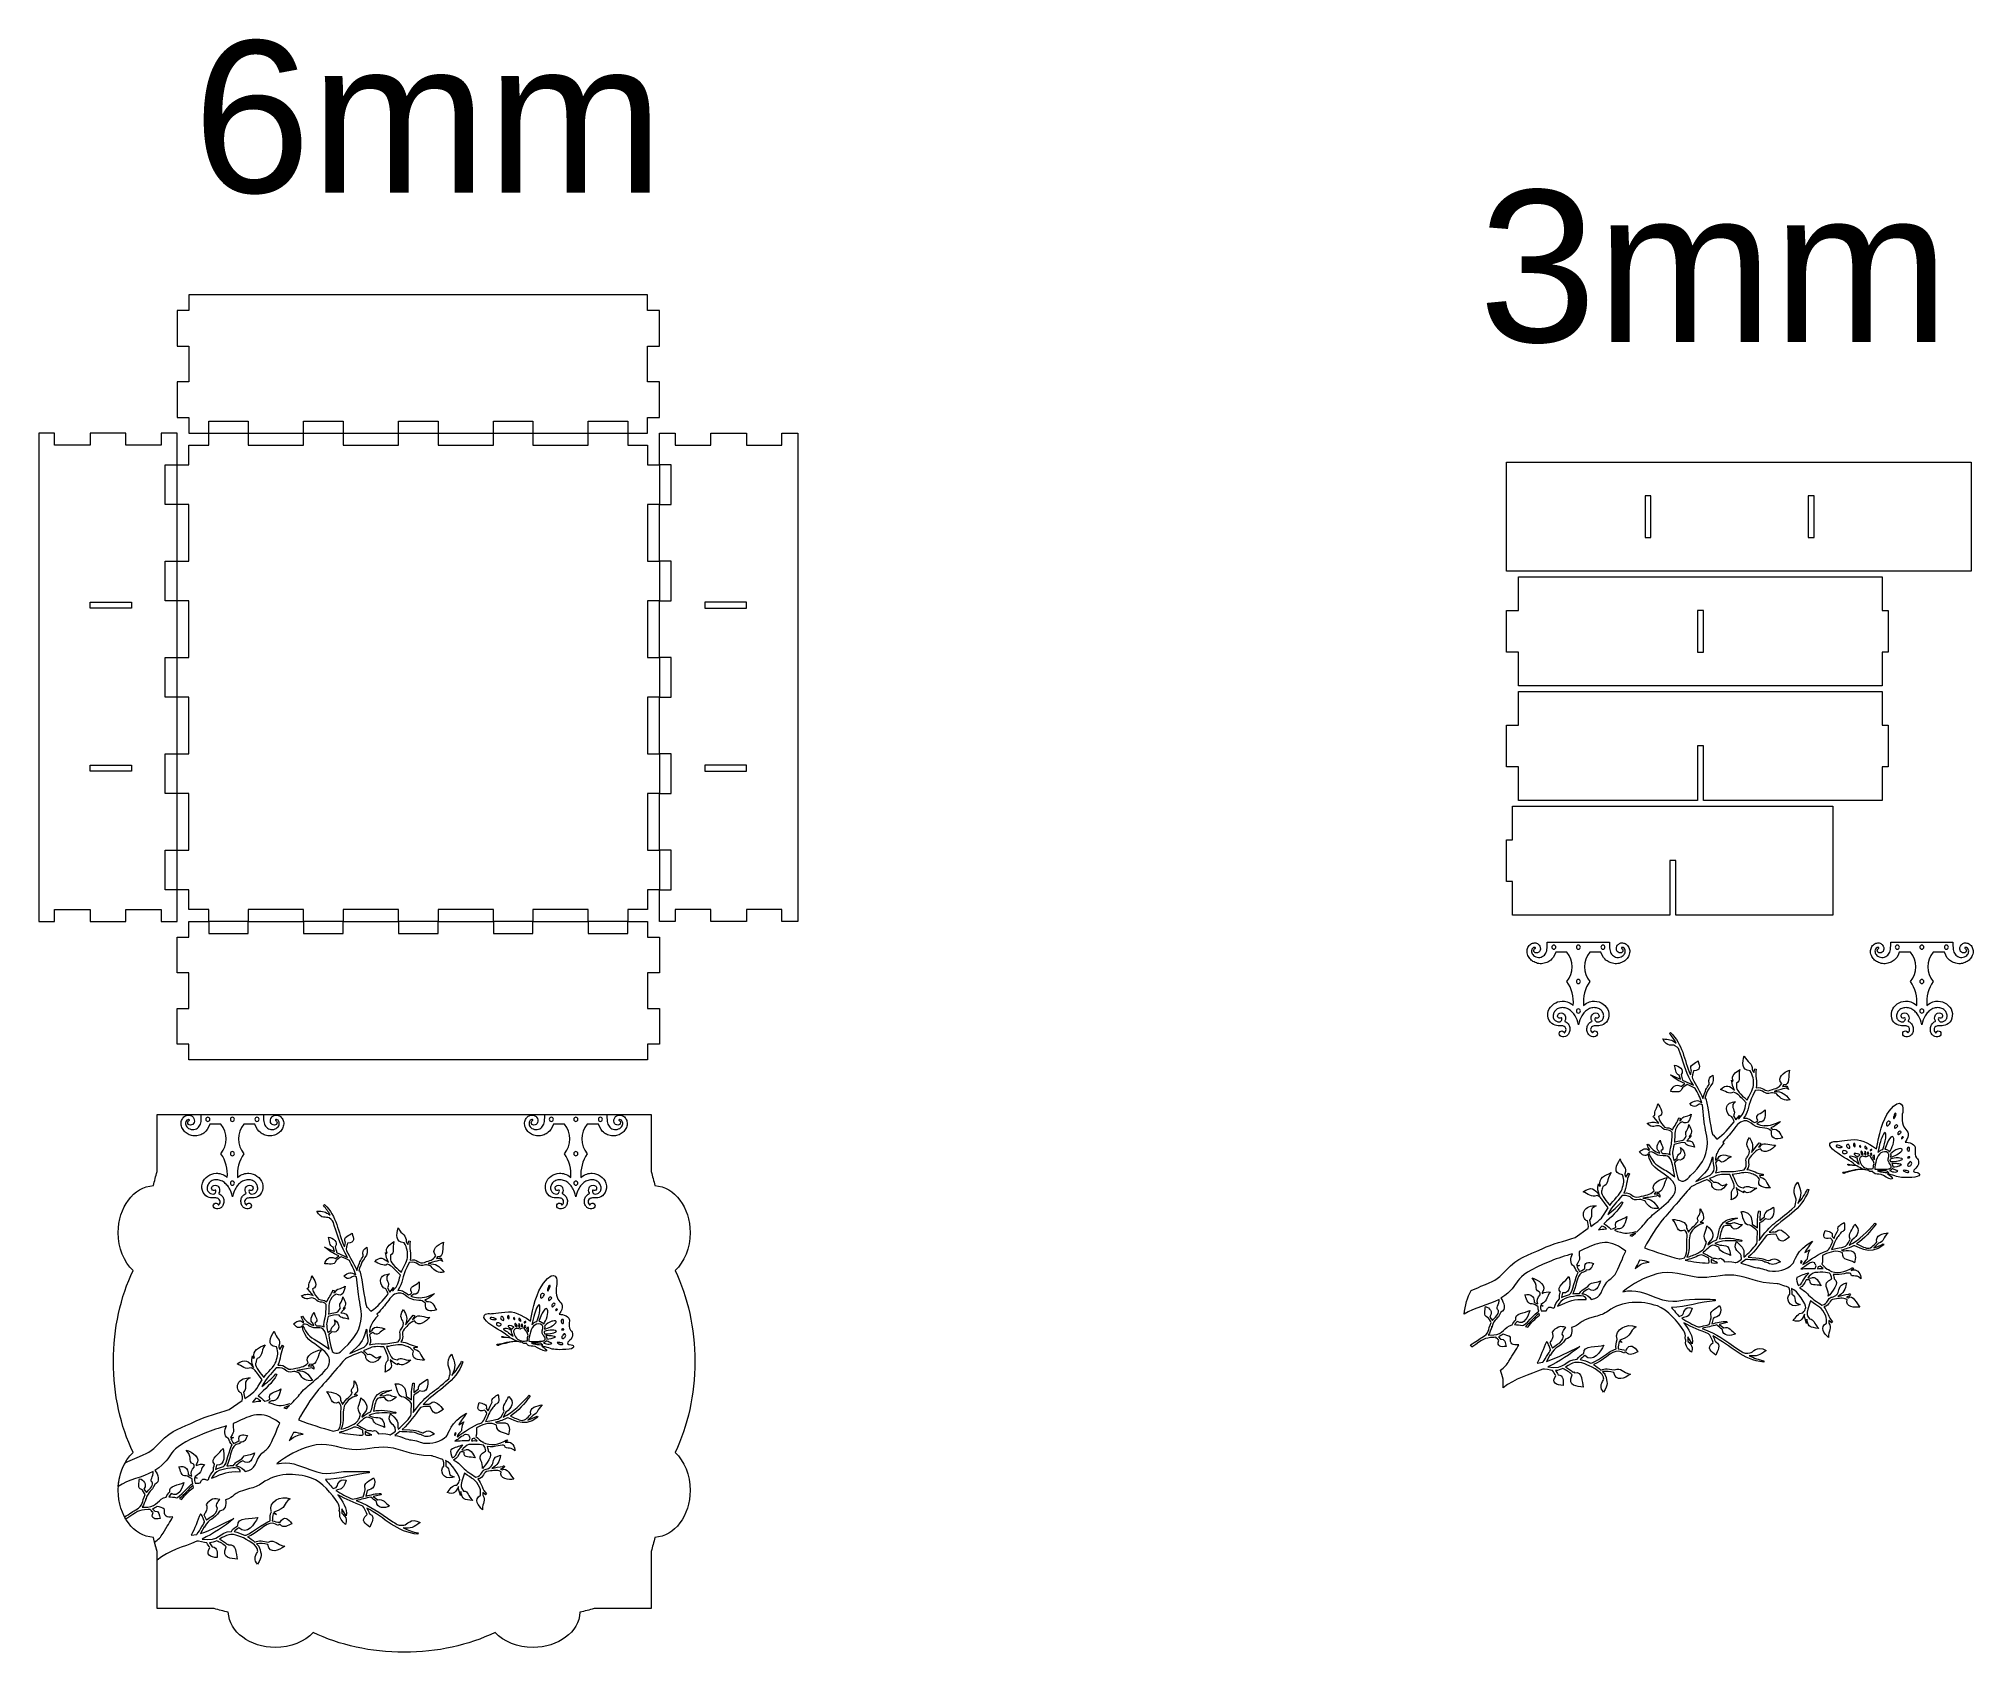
# Model space of a CAD drawing. Header units: millimetres. Extents: x -489 to 490, y -557 to 259.
import ezdxf

# ---------------------------------------------------------------- set-up
doc = ezdxf.new("R2010")
doc.units = ezdxf.units.MM
doc.header["$MEASUREMENT"] = 0
doc.layers.add('Layer 1', color=7, linetype='Continuous')
doc.styles.add('0', font='arial.ttf', dxfattribs={"height": 1})

msp = doc.modelspace()

# ---------------------------------------------------------------- texts
at = {"layer": 'Layer 1', "color": 250, "style": '0'}
for s, p in [('6mm', (-410.7516, 181.0726)), ('3mm', (239.6622, 105.5397))]:
    msp.add_text(s, height=76.68353, dxfattribs=at).set_placement(p)

# ---------------------------------------------------------------- linework, layer by layer
at = {"layer": 'Layer 1', "color": 230, "lineweight": 20}
for points, knots in [([(-174.7886, 121.3504), (-174.7886, 121.3504), (-174.7886, 103.3504), (-174.7886, 103.3504), (-174.7886, 103.3504), (-174.7886, 103.3504), (-180.7886, 103.3504), (-180.7886, 103.3504), (-180.7886, 103.3504), (-180.7886, 103.3504), (-180.7886, 85.3504), (-180.7886, 85.3504), (-180.7886, 85.3504), (-180.7886, 85.3504), (-174.7886, 85.3504), (-174.7886, 85.3504), (-174.7886, 85.3504), (-174.7886, 85.3504), (-174.7886, 67.3504), (-174.7886, 67.3504), (-174.7886, 67.3504), (-174.7886, 67.3504), (-180.7886, 67.3504), (-180.7886, 67.3504), (-180.7886, 67.3504), (-180.7886, 67.3504), (-180.7886, 59.3504), (-180.7886, 59.3504), (-180.7886, 59.3504), (-180.7886, 59.3504), (-190.7886, 59.3504), (-190.7886, 59.3504), (-190.7886, 59.3504), (-190.7886, 59.3504), (-190.7886, 65.3504), (-190.7886, 65.3504), (-190.7886, 65.3504), (-190.7886, 65.3504), (-210.7886, 65.3504), (-210.7886, 65.3504), (-210.7886, 65.3504), (-210.7886, 65.3504), (-210.7886, 59.3504), (-210.7886, 59.3504), (-210.7886, 59.3504), (-210.7886, 59.3504), (-238.7886, 59.3504), (-238.7886, 59.3504), (-238.7886, 59.3504), (-238.7886, 59.3504), (-238.7886, 65.3504), (-238.7886, 65.3504), (-238.7886, 65.3504), (-238.7886, 65.3504), (-258.7886, 65.3504), (-258.7886, 65.3504), (-258.7886, 65.3504), (-258.7886, 65.3504), (-258.7886, 59.3504), (-258.7886, 59.3504), (-258.7886, 59.3504), (-258.7886, 59.3504), (-286.7886, 59.3504), (-286.7886, 59.3504), (-286.7886, 59.3504), (-286.7886, 59.3504), (-286.7886, 65.3504), (-286.7886, 65.3504), (-286.7886, 65.3504), (-286.7886, 65.3504), (-306.7886, 65.3504), (-306.7886, 65.3504), (-306.7886, 65.3504), (-306.7886, 65.3504), (-306.7886, 59.3504), (-306.7886, 59.3504), (-306.7886, 59.3504), (-306.7886, 59.3504), (-334.7886, 59.3504), (-334.7886, 59.3504), (-334.7886, 59.3504), (-334.7886, 59.3504), (-334.7886, 65.3504), (-334.7886, 65.3504), (-334.7886, 65.3504), (-334.7886, 65.3504), (-354.7886, 65.3504), (-354.7886, 65.3504), (-354.7886, 65.3504), (-354.7886, 65.3504), (-354.7886, 59.3504), (-354.7886, 59.3504), (-354.7886, 59.3504), (-354.7886, 59.3504), (-382.7886, 59.3504), (-382.7886, 59.3504), (-382.7886, 59.3504), (-382.7886, 59.3504), (-382.7886, 65.3504), (-382.7886, 65.3504), (-382.7886, 65.3504), (-382.7886, 65.3504), (-402.7886, 65.3504), (-402.7886, 65.3504), (-402.7886, 65.3504), (-402.7886, 65.3504), (-402.7886, 59.3504), (-402.7886, 59.3504), (-402.7886, 59.3504), (-402.7886, 59.3504), (-412.7886, 59.3504), (-412.7886, 59.3504), (-412.7886, 59.3504), (-412.7886, 59.3504), (-412.7886, 67.3504), (-412.7886, 67.3504), (-412.7886, 67.3504), (-412.7886, 67.3504), (-418.7886, 67.3504), (-418.7886, 67.3504), (-418.7886, 67.3504), (-418.7886, 67.3504), (-418.7886, 85.3504), (-418.7886, 85.3504), (-418.7886, 85.3504), (-418.7886, 85.3504), (-412.7886, 85.3504), (-412.7886, 85.3504), (-412.7886, 85.3504), (-412.7886, 85.3504), (-412.7886, 103.3504), (-412.7886, 103.3504), (-412.7886, 103.3504), (-412.7886, 103.3504), (-418.7886, 103.3504), (-418.7886, 103.3504), (-418.7886, 103.3504), (-418.7886, 103.3504), (-418.7886, 121.3504), (-418.7886, 121.3504), (-418.7886, 121.3504), (-418.7886, 121.3504), (-412.7886, 121.3504), (-412.7886, 121.3504), (-412.7886, 121.3504), (-412.7886, 121.3504), (-412.7886, 129.3504), (-412.7886, 129.3504), (-412.7886, 129.3504), (-412.7886, 129.3504), (-180.7886, 129.3504), (-180.7886, 129.3504), (-180.7886, 129.3504), (-180.7886, 129.3504), (-180.7886, 121.3504), (-180.7886, 121.3504), (-180.7886, 121.3504), (-180.7886, 121.3504), (-174.7886, 121.3504), (-174.7886, 121.3504)], [0, 0, 0, 0, 0.02439024, 0.02439024, 0.02439024, 0.02439024, 0.04878049, 0.04878049, 0.04878049, 0.04878049, 0.07317073, 0.07317073, 0.07317073, 0.07317073, 0.09756098, 0.09756098, 0.09756098, 0.09756098, 0.12195122, 0.12195122, 0.12195122, 0.12195122, 0.14634146, 0.14634146, 0.14634146, 0.14634146, 0.17073171, 0.17073171, 0.17073171, 0.17073171, 0.19512195, 0.19512195, 0.19512195, 0.19512195, 0.2195122, 0.2195122, 0.2195122, 0.2195122, 0.24390244, 0.24390244, 0.24390244, 0.24390244, 0.26829268, 0.26829268, 0.26829268, 0.26829268, 0.29268293, 0.29268293, 0.29268293, 0.29268293, 0.31707317, 0.31707317, 0.31707317, 0.31707317, 0.34146341, 0.34146341, 0.34146341, 0.34146341, 0.36585366, 0.36585366, 0.36585366, 0.36585366, 0.3902439, 0.3902439, 0.3902439, 0.3902439, 0.41463415, 0.41463415, 0.41463415, 0.41463415, 0.43902439, 0.43902439, 0.43902439, 0.43902439, 0.46341463, 0.46341463, 0.46341463, 0.46341463, 0.48780488, 0.48780488, 0.48780488, 0.48780488, 0.51219512, 0.51219512, 0.51219512, 0.51219512, 0.53658537, 0.53658537, 0.53658537, 0.53658537, 0.56097561, 0.56097561, 0.56097561, 0.56097561, 0.58536585, 0.58536585, 0.58536585, 0.58536585, 0.6097561, 0.6097561, 0.6097561, 0.6097561, 0.63414634, 0.63414634, 0.63414634, 0.63414634, 0.65853659, 0.65853659, 0.65853659, 0.65853659, 0.68292683, 0.68292683, 0.68292683, 0.68292683, 0.70731707, 0.70731707, 0.70731707, 0.70731707, 0.73170732, 0.73170732, 0.73170732, 0.73170732, 0.75609756, 0.75609756, 0.75609756, 0.75609756, 0.7804878, 0.7804878, 0.7804878, 0.7804878, 0.80487805, 0.80487805, 0.80487805, 0.80487805, 0.82926829, 0.82926829, 0.82926829, 0.82926829, 0.85365854, 0.85365854, 0.85365854, 0.85365854, 0.87804878, 0.87804878, 0.87804878, 0.87804878, 0.90243902, 0.90243902, 0.90243902, 0.90243902, 0.92682927, 0.92682927, 0.92682927, 0.92682927, 0.95121951, 0.95121951, 0.95121951, 0.95121951, 1, 1, 1, 1]), ([(-488.7886, -187.6496), (-488.7886, -187.6496), (-488.7886, 59.3504), (-488.7886, 59.3504), (-488.7886, 59.3504), (-488.7886, 59.3504), (-480.7886, 59.3504), (-480.7886, 59.3504), (-480.7886, 59.3504), (-480.7886, 59.3504), (-480.7886, 53.3504), (-480.7886, 53.3504), (-480.7886, 53.3504), (-480.7886, 53.3504), (-462.7886, 53.3504), (-462.7886, 53.3504), (-462.7886, 53.3504), (-462.7886, 53.3504), (-462.7886, 59.3504), (-462.7886, 59.3504), (-462.7886, 59.3504), (-462.7886, 59.3504), (-444.7886, 59.3504), (-444.7886, 59.3504), (-444.7886, 59.3504), (-444.7886, 59.3504), (-444.7886, 53.3504), (-444.7886, 53.3504), (-444.7886, 53.3504), (-444.7886, 53.3504), (-426.7886, 53.3504), (-426.7886, 53.3504), (-426.7886, 53.3504), (-426.7886, 53.3504), (-426.7886, 59.3504), (-426.7886, 59.3504), (-426.7886, 59.3504), (-426.7886, 59.3504), (-418.7886, 59.3504), (-418.7886, 59.3504), (-418.7886, 59.3504), (-418.7886, 59.3504), (-418.7886, 43.3504), (-418.7886, 43.3504), (-418.7886, 43.3504), (-418.7886, 43.3504), (-424.7886, 43.3504), (-424.7886, 43.3504), (-424.7886, 43.3504), (-424.7886, 43.3504), (-424.7886, 23.3504), (-424.7886, 23.3504), (-424.7886, 23.3504), (-424.7886, 23.3504), (-418.7886, 23.3504), (-418.7886, 23.3504), (-418.7886, 23.3504), (-418.7886, 23.3504), (-418.7886, -5.3996), (-418.7886, -5.3996), (-418.7886, -5.3996), (-418.7886, -5.3996), (-424.7886, -5.3996), (-424.7886, -5.3996), (-424.7886, -5.3996), (-424.7886, -5.3996), (-424.7886, -25.3996), (-424.7886, -25.3996), (-424.7886, -25.3996), (-424.7886, -25.3996), (-418.7886, -25.3996), (-418.7886, -25.3996), (-418.7886, -25.3996), (-418.7886, -25.3996), (-418.7886, -54.1496), (-418.7886, -54.1496), (-418.7886, -54.1496), (-418.7886, -54.1496), (-424.7886, -54.1496), (-424.7886, -54.1496), (-424.7886, -54.1496), (-424.7886, -54.1496), (-424.7886, -74.1496), (-424.7886, -74.1496), (-424.7886, -74.1496), (-424.7886, -74.1496), (-418.7886, -74.1496), (-418.7886, -74.1496), (-418.7886, -74.1496), (-418.7886, -74.1496), (-418.7886, -102.8996), (-418.7886, -102.8996), (-418.7886, -102.8996), (-418.7886, -102.8996), (-424.7886, -102.8996), (-424.7886, -102.8996), (-424.7886, -102.8996), (-424.7886, -102.8996), (-424.7886, -122.8996), (-424.7886, -122.8996), (-424.7886, -122.8996), (-424.7886, -122.8996), (-418.7886, -122.8996), (-418.7886, -122.8996), (-418.7886, -122.8996), (-418.7886, -122.8996), (-418.7886, -151.6496), (-418.7886, -151.6496), (-418.7886, -151.6496), (-418.7886, -151.6496), (-424.7886, -151.6496), (-424.7886, -151.6496), (-424.7886, -151.6496), (-424.7886, -151.6496), (-424.7886, -171.6496), (-424.7886, -171.6496), (-424.7886, -171.6496), (-424.7886, -171.6496), (-418.7886, -171.6496), (-418.7886, -171.6496), (-418.7886, -171.6496), (-418.7886, -171.6496), (-418.7886, -187.6496), (-418.7886, -187.6496), (-418.7886, -187.6496), (-418.7886, -187.6496), (-426.7886, -187.6496), (-426.7886, -187.6496), (-426.7886, -187.6496), (-426.7886, -187.6496), (-426.7886, -181.6496), (-426.7886, -181.6496), (-426.7886, -181.6496), (-426.7886, -181.6496), (-444.7886, -181.6496), (-444.7886, -181.6496), (-444.7886, -181.6496), (-444.7886, -181.6496), (-444.7886, -187.6496), (-444.7886, -187.6496), (-444.7886, -187.6496), (-444.7886, -187.6496), (-462.7886, -187.6496), (-462.7886, -187.6496), (-462.7886, -187.6496), (-462.7886, -187.6496), (-462.7886, -181.6496), (-462.7886, -181.6496), (-462.7886, -181.6496), (-462.7886, -181.6496), (-480.7886, -181.6496), (-480.7886, -181.6496), (-480.7886, -181.6496), (-480.7886, -181.6496), (-480.7886, -187.6496), (-480.7886, -187.6496), (-480.7886, -187.6496), (-480.7886, -187.6496), (-488.7886, -187.6496), (-488.7886, -187.6496)], [0, 0, 0, 0, 0.02439024, 0.02439024, 0.02439024, 0.02439024, 0.04878049, 0.04878049, 0.04878049, 0.04878049, 0.07317073, 0.07317073, 0.07317073, 0.07317073, 0.09756098, 0.09756098, 0.09756098, 0.09756098, 0.12195122, 0.12195122, 0.12195122, 0.12195122, 0.14634146, 0.14634146, 0.14634146, 0.14634146, 0.17073171, 0.17073171, 0.17073171, 0.17073171, 0.19512195, 0.19512195, 0.19512195, 0.19512195, 0.2195122, 0.2195122, 0.2195122, 0.2195122, 0.24390244, 0.24390244, 0.24390244, 0.24390244, 0.26829268, 0.26829268, 0.26829268, 0.26829268, 0.29268293, 0.29268293, 0.29268293, 0.29268293, 0.31707317, 0.31707317, 0.31707317, 0.31707317, 0.34146341, 0.34146341, 0.34146341, 0.34146341, 0.36585366, 0.36585366, 0.36585366, 0.36585366, 0.3902439, 0.3902439, 0.3902439, 0.3902439, 0.41463415, 0.41463415, 0.41463415, 0.41463415, 0.43902439, 0.43902439, 0.43902439, 0.43902439, 0.46341463, 0.46341463, 0.46341463, 0.46341463, 0.48780488, 0.48780488, 0.48780488, 0.48780488, 0.51219512, 0.51219512, 0.51219512, 0.51219512, 0.53658537, 0.53658537, 0.53658537, 0.53658537, 0.56097561, 0.56097561, 0.56097561, 0.56097561, 0.58536585, 0.58536585, 0.58536585, 0.58536585, 0.6097561, 0.6097561, 0.6097561, 0.6097561, 0.63414634, 0.63414634, 0.63414634, 0.63414634, 0.65853659, 0.65853659, 0.65853659, 0.65853659, 0.68292683, 0.68292683, 0.68292683, 0.68292683, 0.70731707, 0.70731707, 0.70731707, 0.70731707, 0.73170732, 0.73170732, 0.73170732, 0.73170732, 0.75609756, 0.75609756, 0.75609756, 0.75609756, 0.7804878, 0.7804878, 0.7804878, 0.7804878, 0.80487805, 0.80487805, 0.80487805, 0.80487805, 0.82926829, 0.82926829, 0.82926829, 0.82926829, 0.85365854, 0.85365854, 0.85365854, 0.85365854, 0.87804878, 0.87804878, 0.87804878, 0.87804878, 0.90243902, 0.90243902, 0.90243902, 0.90243902, 0.92682927, 0.92682927, 0.92682927, 0.92682927, 0.95121951, 0.95121951, 0.95121951, 0.95121951, 1, 1, 1, 1]), ([(-174.7886, 23.3504), (-174.7886, 23.3504), (-174.7886, 43.3504), (-174.7886, 43.3504), (-174.7886, 43.3504), (-174.7886, 43.3504), (-180.7886, 43.3504), (-180.7886, 43.3504), (-180.7886, 43.3504), (-180.7886, 43.3504), (-180.7886, 53.3504), (-180.7886, 53.3504), (-180.7886, 53.3504), (-180.7886, 53.3504), (-190.7886, 53.3504), (-190.7886, 53.3504), (-190.7886, 53.3504), (-190.7886, 53.3504), (-190.7886, 59.3504), (-190.7886, 59.3504), (-190.7886, 59.3504), (-190.7886, 59.3504), (-210.7886, 59.3504), (-210.7886, 59.3504), (-210.7886, 59.3504), (-210.7886, 59.3504), (-210.7886, 53.3504), (-210.7886, 53.3504), (-210.7886, 53.3504), (-210.7886, 53.3504), (-238.7886, 53.3504), (-238.7886, 53.3504), (-238.7886, 53.3504), (-238.7886, 53.3504), (-238.7886, 59.3504), (-238.7886, 59.3504), (-238.7886, 59.3504), (-238.7886, 59.3504), (-258.7886, 59.3504), (-258.7886, 59.3504), (-258.7886, 59.3504), (-258.7886, 59.3504), (-258.7886, 53.3504), (-258.7886, 53.3504), (-258.7886, 53.3504), (-258.7886, 53.3504), (-286.7886, 53.3504), (-286.7886, 53.3504), (-286.7886, 53.3504), (-286.7886, 53.3504), (-286.7886, 59.3504), (-286.7886, 59.3504), (-286.7886, 59.3504), (-286.7886, 59.3504), (-306.7886, 59.3504), (-306.7886, 59.3504), (-306.7886, 59.3504), (-306.7886, 59.3504), (-306.7886, 53.3504), (-306.7886, 53.3504), (-306.7886, 53.3504), (-306.7886, 53.3504), (-334.7886, 53.3504), (-334.7886, 53.3504), (-334.7886, 53.3504), (-334.7886, 53.3504), (-334.7886, 59.3504), (-334.7886, 59.3504), (-334.7886, 59.3504), (-334.7886, 59.3504), (-354.7886, 59.3504), (-354.7886, 59.3504), (-354.7886, 59.3504), (-354.7886, 59.3504), (-354.7886, 53.3504), (-354.7886, 53.3504), (-354.7886, 53.3504), (-354.7886, 53.3504), (-382.7886, 53.3504), (-382.7886, 53.3504), (-382.7886, 53.3504), (-382.7886, 53.3504), (-382.7886, 59.3504), (-382.7886, 59.3504), (-382.7886, 59.3504), (-382.7886, 59.3504), (-402.7886, 59.3504), (-402.7886, 59.3504), (-402.7886, 59.3504), (-402.7886, 59.3504), (-402.7886, 53.3504), (-402.7886, 53.3504), (-402.7886, 53.3504), (-402.7886, 53.3504), (-412.7886, 53.3504), (-412.7886, 53.3504), (-412.7886, 53.3504), (-412.7886, 53.3504), (-412.7886, 43.3504), (-412.7886, 43.3504), (-412.7886, 43.3504), (-412.7886, 43.3504), (-418.7886, 43.3504), (-418.7886, 43.3504), (-418.7886, 43.3504), (-418.7886, 43.3504), (-418.7886, 23.3504), (-418.7886, 23.3504), (-418.7886, 23.3504), (-418.7886, 23.3504), (-412.7886, 23.3504), (-412.7886, 23.3504), (-412.7886, 23.3504), (-412.7886, 23.3504), (-412.7886, -5.3996), (-412.7886, -5.3996), (-412.7886, -5.3996), (-412.7886, -5.3996), (-418.7886, -5.3996), (-418.7886, -5.3996), (-418.7886, -5.3996), (-418.7886, -5.3996), (-418.7886, -25.3996), (-418.7886, -25.3996), (-418.7886, -25.3996), (-418.7886, -25.3996), (-412.7886, -25.3996), (-412.7886, -25.3996), (-412.7886, -25.3996), (-412.7886, -25.3996), (-412.7886, -54.1496), (-412.7886, -54.1496), (-412.7886, -54.1496), (-412.7886, -54.1496), (-418.7886, -54.1496), (-418.7886, -54.1496), (-418.7886, -54.1496), (-418.7886, -54.1496), (-418.7886, -74.1496), (-418.7886, -74.1496), (-418.7886, -74.1496), (-418.7886, -74.1496), (-412.7886, -74.1496), (-412.7886, -74.1496), (-412.7886, -74.1496), (-412.7886, -74.1496), (-412.7886, -102.8996), (-412.7886, -102.8996), (-412.7886, -102.8996), (-412.7886, -102.8996), (-418.7886, -102.8996), (-418.7886, -102.8996), (-418.7886, -102.8996), (-418.7886, -102.8996), (-418.7886, -122.8996), (-418.7886, -122.8996), (-418.7886, -122.8996), (-418.7886, -122.8996), (-412.7886, -122.8996), (-412.7886, -122.8996), (-412.7886, -122.8996), (-412.7886, -122.8996), (-412.7886, -151.6496), (-412.7886, -151.6496), (-412.7886, -151.6496), (-412.7886, -151.6496), (-418.7886, -151.6496), (-418.7886, -151.6496), (-418.7886, -151.6496), (-418.7886, -151.6496), (-418.7886, -171.6496), (-418.7886, -171.6496), (-418.7886, -171.6496), (-418.7886, -171.6496), (-412.7886, -171.6496), (-412.7886, -171.6496), (-412.7886, -171.6496), (-412.7886, -171.6496), (-412.7886, -181.6496), (-412.7886, -181.6496), (-412.7886, -181.6496), (-412.7886, -181.6496), (-402.7886, -181.6496), (-402.7886, -181.6496), (-402.7886, -181.6496), (-402.7886, -181.6496), (-402.7886, -187.6496), (-402.7886, -187.6496), (-402.7886, -187.6496), (-402.7886, -187.6496), (-382.7886, -187.6496), (-382.7886, -187.6496), (-382.7886, -187.6496), (-382.7886, -187.6496), (-382.7886, -181.6496), (-382.7886, -181.6496), (-382.7886, -181.6496), (-382.7886, -181.6496), (-354.7886, -181.6496), (-354.7886, -181.6496), (-354.7886, -181.6496), (-354.7886, -181.6496), (-354.7886, -187.6496), (-354.7886, -187.6496), (-354.7886, -187.6496), (-354.7886, -187.6496), (-334.7886, -187.6496), (-334.7886, -187.6496), (-334.7886, -187.6496), (-334.7886, -187.6496), (-334.7886, -181.6496), (-334.7886, -181.6496), (-334.7886, -181.6496), (-334.7886, -181.6496), (-306.7886, -181.6496), (-306.7886, -181.6496), (-306.7886, -181.6496), (-306.7886, -181.6496), (-306.7886, -187.6496), (-306.7886, -187.6496), (-306.7886, -187.6496), (-306.7886, -187.6496), (-286.7886, -187.6496), (-286.7886, -187.6496), (-286.7886, -187.6496), (-286.7886, -187.6496), (-286.7886, -181.6496), (-286.7886, -181.6496), (-286.7886, -181.6496), (-286.7886, -181.6496), (-258.7886, -181.6496), (-258.7886, -181.6496), (-258.7886, -181.6496), (-258.7886, -181.6496), (-258.7886, -187.6496), (-258.7886, -187.6496), (-258.7886, -187.6496), (-258.7886, -187.6496), (-238.7886, -187.6496), (-238.7886, -187.6496), (-238.7886, -187.6496), (-238.7886, -187.6496), (-238.7886, -181.6496), (-238.7886, -181.6496), (-238.7886, -181.6496), (-238.7886, -181.6496), (-210.7886, -181.6496), (-210.7886, -181.6496), (-210.7886, -181.6496), (-210.7886, -181.6496), (-210.7886, -187.6496), (-210.7886, -187.6496), (-210.7886, -187.6496), (-210.7886, -187.6496), (-190.7886, -187.6496), (-190.7886, -187.6496), (-190.7886, -187.6496), (-190.7886, -187.6496), (-190.7886, -181.6496), (-190.7886, -181.6496), (-190.7886, -181.6496), (-190.7886, -181.6496), (-180.7886, -181.6496), (-180.7886, -181.6496), (-180.7886, -181.6496), (-180.7886, -181.6496), (-180.7886, -171.6496), (-180.7886, -171.6496), (-180.7886, -171.6496), (-180.7886, -171.6496), (-174.7886, -171.6496), (-174.7886, -171.6496), (-174.7886, -171.6496), (-174.7886, -171.6496), (-174.7886, -151.6496), (-174.7886, -151.6496), (-174.7886, -151.6496), (-174.7886, -151.6496), (-180.7886, -151.6496), (-180.7886, -151.6496), (-180.7886, -151.6496), (-180.7886, -151.6496), (-180.7886, -122.8996), (-180.7886, -122.8996), (-180.7886, -122.8996), (-180.7886, -122.8996), (-174.7886, -122.8996), (-174.7886, -122.8996), (-174.7886, -122.8996), (-174.7886, -122.8996), (-174.7886, -102.8996), (-174.7886, -102.8996), (-174.7886, -102.8996), (-174.7886, -102.8996), (-180.7886, -102.8996), (-180.7886, -102.8996), (-180.7886, -102.8996), (-180.7886, -102.8996), (-180.7886, -74.1496), (-180.7886, -74.1496), (-180.7886, -74.1496), (-180.7886, -74.1496), (-174.7886, -74.1496), (-174.7886, -74.1496), (-174.7886, -74.1496), (-174.7886, -74.1496), (-174.7886, -54.1496), (-174.7886, -54.1496), (-174.7886, -54.1496), (-174.7886, -54.1496), (-180.7886, -54.1496), (-180.7886, -54.1496), (-180.7886, -54.1496), (-180.7886, -54.1496), (-180.7886, -25.3996), (-180.7886, -25.3996), (-180.7886, -25.3996), (-180.7886, -25.3996), (-174.7886, -25.3996), (-174.7886, -25.3996), (-174.7886, -25.3996), (-174.7886, -25.3996), (-174.7886, -5.3996), (-174.7886, -5.3996), (-174.7886, -5.3996), (-174.7886, -5.3996), (-180.7886, -5.3996), (-180.7886, -5.3996), (-180.7886, -5.3996), (-180.7886, -5.3996), (-180.7886, 23.3504), (-180.7886, 23.3504), (-180.7886, 23.3504), (-180.7886, 23.3504), (-174.7886, 23.3504), (-174.7886, 23.3504)], [0, 0, 0, 0, 0.01176471, 0.01176471, 0.01176471, 0.01176471, 0.02352941, 0.02352941, 0.02352941, 0.02352941, 0.03529412, 0.03529412, 0.03529412, 0.03529412, 0.04705882, 0.04705882, 0.04705882, 0.04705882, 0.05882353, 0.05882353, 0.05882353, 0.05882353, 0.07058824, 0.07058824, 0.07058824, 0.07058824, 0.08235294, 0.08235294, 0.08235294, 0.08235294, 0.09411765, 0.09411765, 0.09411765, 0.09411765, 0.10588235, 0.10588235, 0.10588235, 0.10588235, 0.11764706, 0.11764706, 0.11764706, 0.11764706, 0.12941176, 0.12941176, 0.12941176, 0.12941176, 0.14117647, 0.14117647, 0.14117647, 0.14117647, 0.15294118, 0.15294118, 0.15294118, 0.15294118, 0.16470588, 0.16470588, 0.16470588, 0.16470588, 0.17647059, 0.17647059, 0.17647059, 0.17647059, 0.18823529, 0.18823529, 0.18823529, 0.18823529, 0.2, 0.2, 0.2, 0.2, 0.21176471, 0.21176471, 0.21176471, 0.21176471, 0.22352941, 0.22352941, 0.22352941, 0.22352941, 0.23529412, 0.23529412, 0.23529412, 0.23529412, 0.24705882, 0.24705882, 0.24705882, 0.24705882, 0.25882353, 0.25882353, 0.25882353, 0.25882353, 0.27058824, 0.27058824, 0.27058824, 0.27058824, 0.28235294, 0.28235294, 0.28235294, 0.28235294, 0.29411765, 0.29411765, 0.29411765, 0.29411765, 0.30588235, 0.30588235, 0.30588235, 0.30588235, 0.31764706, 0.31764706, 0.31764706, 0.31764706, 0.32941176, 0.32941176, 0.32941176, 0.32941176, 0.34117647, 0.34117647, 0.34117647, 0.34117647, 0.35294118, 0.35294118, 0.35294118, 0.35294118, 0.36470588, 0.36470588, 0.36470588, 0.36470588, 0.37647059, 0.37647059, 0.37647059, 0.37647059, 0.38823529, 0.38823529, 0.38823529, 0.38823529, 0.4, 0.4, 0.4, 0.4, 0.41176471, 0.41176471, 0.41176471, 0.41176471, 0.42352941, 0.42352941, 0.42352941, 0.42352941, 0.43529412, 0.43529412, 0.43529412, 0.43529412, 0.44705882, 0.44705882, 0.44705882, 0.44705882, 0.45882353, 0.45882353, 0.45882353, 0.45882353, 0.47058824, 0.47058824, 0.47058824, 0.47058824, 0.48235294, 0.48235294, 0.48235294, 0.48235294, 0.49411765, 0.49411765, 0.49411765, 0.49411765, 0.50588235, 0.50588235, 0.50588235, 0.50588235, 0.51764706, 0.51764706, 0.51764706, 0.51764706, 0.52941176, 0.52941176, 0.52941176, 0.52941176, 0.54117647, 0.54117647, 0.54117647, 0.54117647, 0.55294118, 0.55294118, 0.55294118, 0.55294118, 0.56470588, 0.56470588, 0.56470588, 0.56470588, 0.57647059, 0.57647059, 0.57647059, 0.57647059, 0.58823529, 0.58823529, 0.58823529, 0.58823529, 0.6, 0.6, 0.6, 0.6, 0.61176471, 0.61176471, 0.61176471, 0.61176471, 0.62352941, 0.62352941, 0.62352941, 0.62352941, 0.63529412, 0.63529412, 0.63529412, 0.63529412, 0.64705882, 0.64705882, 0.64705882, 0.64705882, 0.65882353, 0.65882353, 0.65882353, 0.65882353, 0.67058824, 0.67058824, 0.67058824, 0.67058824, 0.68235294, 0.68235294, 0.68235294, 0.68235294, 0.69411765, 0.69411765, 0.69411765, 0.69411765, 0.70588235, 0.70588235, 0.70588235, 0.70588235, 0.71764706, 0.71764706, 0.71764706, 0.71764706, 0.72941176, 0.72941176, 0.72941176, 0.72941176, 0.74117647, 0.74117647, 0.74117647, 0.74117647, 0.75294118, 0.75294118, 0.75294118, 0.75294118, 0.76470588, 0.76470588, 0.76470588, 0.76470588, 0.77647059, 0.77647059, 0.77647059, 0.77647059, 0.78823529, 0.78823529, 0.78823529, 0.78823529, 0.8, 0.8, 0.8, 0.8, 0.81176471, 0.81176471, 0.81176471, 0.81176471, 0.82352941, 0.82352941, 0.82352941, 0.82352941, 0.83529412, 0.83529412, 0.83529412, 0.83529412, 0.84705882, 0.84705882, 0.84705882, 0.84705882, 0.85882353, 0.85882353, 0.85882353, 0.85882353, 0.87058824, 0.87058824, 0.87058824, 0.87058824, 0.88235294, 0.88235294, 0.88235294, 0.88235294, 0.89411765, 0.89411765, 0.89411765, 0.89411765, 0.90588235, 0.90588235, 0.90588235, 0.90588235, 0.91764706, 0.91764706, 0.91764706, 0.91764706, 0.92941176, 0.92941176, 0.92941176, 0.92941176, 0.94117647, 0.94117647, 0.94117647, 0.94117647, 0.95294118, 0.95294118, 0.95294118, 0.95294118, 0.96470588, 0.96470588, 0.96470588, 0.96470588, 0.97647059, 0.97647059, 0.97647059, 0.97647059, 1, 1, 1, 1]), ([(-104.7886, -187.6496), (-104.7886, -187.6496), (-104.7886, 59.3504), (-104.7886, 59.3504), (-104.7886, 59.3504), (-104.7886, 59.3504), (-112.7886, 59.3504), (-112.7886, 59.3504), (-112.7886, 59.3504), (-112.7886, 59.3504), (-112.7886, 53.3504), (-112.7886, 53.3504), (-112.7886, 53.3504), (-112.7886, 53.3504), (-130.7886, 53.3504), (-130.7886, 53.3504), (-130.7886, 53.3504), (-130.7886, 53.3504), (-130.7886, 59.3504), (-130.7886, 59.3504), (-130.7886, 59.3504), (-130.7886, 59.3504), (-148.7886, 59.3504), (-148.7886, 59.3504), (-148.7886, 59.3504), (-148.7886, 59.3504), (-148.7886, 53.3504), (-148.7886, 53.3504), (-148.7886, 53.3504), (-148.7886, 53.3504), (-166.7886, 53.3504), (-166.7886, 53.3504), (-166.7886, 53.3504), (-166.7886, 53.3504), (-166.7886, 59.3504), (-166.7886, 59.3504), (-166.7886, 59.3504), (-166.7886, 59.3504), (-174.7886, 59.3504), (-174.7886, 59.3504), (-174.7886, 59.3504), (-174.7886, 59.3504), (-174.7886, 43.3504), (-174.7886, 43.3504), (-174.7886, 43.3504), (-174.7886, 43.3504), (-168.7886, 43.3504), (-168.7886, 43.3504), (-168.7886, 43.3504), (-168.7886, 43.3504), (-168.7886, 23.3504), (-168.7886, 23.3504), (-168.7886, 23.3504), (-168.7886, 23.3504), (-174.7886, 23.3504), (-174.7886, 23.3504), (-174.7886, 23.3504), (-174.7886, 23.3504), (-174.7886, -5.3996), (-174.7886, -5.3996), (-174.7886, -5.3996), (-174.7886, -5.3996), (-168.7886, -5.3996), (-168.7886, -5.3996), (-168.7886, -5.3996), (-168.7886, -5.3996), (-168.7886, -25.3996), (-168.7886, -25.3996), (-168.7886, -25.3996), (-168.7886, -25.3996), (-174.7886, -25.3996), (-174.7886, -25.3996), (-174.7886, -25.3996), (-174.7886, -25.3996), (-174.7886, -54.1496), (-174.7886, -54.1496), (-174.7886, -54.1496), (-174.7886, -54.1496), (-168.7886, -54.1496), (-168.7886, -54.1496), (-168.7886, -54.1496), (-168.7886, -54.1496), (-168.7886, -74.1496), (-168.7886, -74.1496), (-168.7886, -74.1496), (-168.7886, -74.1496), (-174.7886, -74.1496), (-174.7886, -74.1496), (-174.7886, -74.1496), (-174.7886, -74.1496), (-174.7886, -102.8996), (-174.7886, -102.8996), (-174.7886, -102.8996), (-174.7886, -102.8996), (-168.7886, -102.8996), (-168.7886, -102.8996), (-168.7886, -102.8996), (-168.7886, -102.8996), (-168.7886, -122.8996), (-168.7886, -122.8996), (-168.7886, -122.8996), (-168.7886, -122.8996), (-174.7886, -122.8996), (-174.7886, -122.8996), (-174.7886, -122.8996), (-174.7886, -122.8996), (-174.7886, -151.6496), (-174.7886, -151.6496), (-174.7886, -151.6496), (-174.7886, -151.6496), (-168.7886, -151.6496), (-168.7886, -151.6496), (-168.7886, -151.6496), (-168.7886, -151.6496), (-168.7886, -171.6496), (-168.7886, -171.6496), (-168.7886, -171.6496), (-168.7886, -171.6496), (-174.7886, -171.6496), (-174.7886, -171.6496), (-174.7886, -171.6496), (-174.7886, -171.6496), (-174.7886, -187.6496), (-174.7886, -187.6496), (-174.7886, -187.6496), (-174.7886, -187.6496), (-166.7886, -187.6496), (-166.7886, -187.6496), (-166.7886, -187.6496), (-166.7886, -187.6496), (-166.7886, -181.6496), (-166.7886, -181.6496), (-166.7886, -181.6496), (-166.7886, -181.6496), (-148.7886, -181.6496), (-148.7886, -181.6496), (-148.7886, -181.6496), (-148.7886, -181.6496), (-148.7886, -187.6496), (-148.7886, -187.6496), (-148.7886, -187.6496), (-148.7886, -187.6496), (-130.7886, -187.6496), (-130.7886, -187.6496), (-130.7886, -187.6496), (-130.7886, -187.6496), (-130.7886, -181.6496), (-130.7886, -181.6496), (-130.7886, -181.6496), (-130.7886, -181.6496), (-112.7886, -181.6496), (-112.7886, -181.6496), (-112.7886, -181.6496), (-112.7886, -181.6496), (-112.7886, -187.6496), (-112.7886, -187.6496), (-112.7886, -187.6496), (-112.7886, -187.6496), (-104.7886, -187.6496), (-104.7886, -187.6496)], [0, 0, 0, 0, 0.02439024, 0.02439024, 0.02439024, 0.02439024, 0.04878049, 0.04878049, 0.04878049, 0.04878049, 0.07317073, 0.07317073, 0.07317073, 0.07317073, 0.09756098, 0.09756098, 0.09756098, 0.09756098, 0.12195122, 0.12195122, 0.12195122, 0.12195122, 0.14634146, 0.14634146, 0.14634146, 0.14634146, 0.17073171, 0.17073171, 0.17073171, 0.17073171, 0.19512195, 0.19512195, 0.19512195, 0.19512195, 0.2195122, 0.2195122, 0.2195122, 0.2195122, 0.24390244, 0.24390244, 0.24390244, 0.24390244, 0.26829268, 0.26829268, 0.26829268, 0.26829268, 0.29268293, 0.29268293, 0.29268293, 0.29268293, 0.31707317, 0.31707317, 0.31707317, 0.31707317, 0.34146341, 0.34146341, 0.34146341, 0.34146341, 0.36585366, 0.36585366, 0.36585366, 0.36585366, 0.3902439, 0.3902439, 0.3902439, 0.3902439, 0.41463415, 0.41463415, 0.41463415, 0.41463415, 0.43902439, 0.43902439, 0.43902439, 0.43902439, 0.46341463, 0.46341463, 0.46341463, 0.46341463, 0.48780488, 0.48780488, 0.48780488, 0.48780488, 0.51219512, 0.51219512, 0.51219512, 0.51219512, 0.53658537, 0.53658537, 0.53658537, 0.53658537, 0.56097561, 0.56097561, 0.56097561, 0.56097561, 0.58536585, 0.58536585, 0.58536585, 0.58536585, 0.6097561, 0.6097561, 0.6097561, 0.6097561, 0.63414634, 0.63414634, 0.63414634, 0.63414634, 0.65853659, 0.65853659, 0.65853659, 0.65853659, 0.68292683, 0.68292683, 0.68292683, 0.68292683, 0.70731707, 0.70731707, 0.70731707, 0.70731707, 0.73170732, 0.73170732, 0.73170732, 0.73170732, 0.75609756, 0.75609756, 0.75609756, 0.75609756, 0.7804878, 0.7804878, 0.7804878, 0.7804878, 0.80487805, 0.80487805, 0.80487805, 0.80487805, 0.82926829, 0.82926829, 0.82926829, 0.82926829, 0.85365854, 0.85365854, 0.85365854, 0.85365854, 0.87804878, 0.87804878, 0.87804878, 0.87804878, 0.90243902, 0.90243902, 0.90243902, 0.90243902, 0.92682927, 0.92682927, 0.92682927, 0.92682927, 0.95121951, 0.95121951, 0.95121951, 0.95121951, 1, 1, 1, 1]), ([(-441.7886, -26.1496), (-441.7886, -26.1496), (-462.7886, -26.1496), (-462.7886, -26.1496), (-462.7886, -26.1496), (-462.7886, -26.1496), (-462.7886, -29.1496), (-462.7886, -29.1496), (-462.7886, -29.1496), (-462.7886, -29.1496), (-441.7886, -29.1496), (-441.7886, -29.1496), (-441.7886, -29.1496), (-441.7886, -29.1496), (-441.7886, -26.1496), (-441.7886, -26.1496)], [0, 0, 0, 0, 0.2, 0.2, 0.2, 0.2, 0.4, 0.4, 0.4, 0.4, 0.6, 0.6, 0.6, 0.6, 1, 1, 1, 1]), ([(-151.7886, -26.1496), (-151.7886, -26.1496), (-130.7886, -26.1496), (-130.7886, -26.1496), (-130.7886, -26.1496), (-130.7886, -26.1496), (-130.7886, -29.1496), (-130.7886, -29.1496), (-130.7886, -29.1496), (-130.7886, -29.1496), (-151.7886, -29.1496), (-151.7886, -29.1496), (-151.7886, -29.1496), (-151.7886, -29.1496), (-151.7886, -26.1496), (-151.7886, -26.1496)], [0, 0, 0, 0, 0.2, 0.2, 0.2, 0.2, 0.4, 0.4, 0.4, 0.4, 0.6, 0.6, 0.6, 0.6, 1, 1, 1, 1]), ([(-441.7886, -108.6496), (-441.7886, -108.6496), (-462.7886, -108.6496), (-462.7886, -108.6496), (-462.7886, -108.6496), (-462.7886, -108.6496), (-462.7886, -111.6496), (-462.7886, -111.6496), (-462.7886, -111.6496), (-462.7886, -111.6496), (-441.7886, -111.6496), (-441.7886, -111.6496), (-441.7886, -111.6496), (-441.7886, -111.6496), (-441.7886, -108.6496), (-441.7886, -108.6496)], [0, 0, 0, 0, 0.2, 0.2, 0.2, 0.2, 0.4, 0.4, 0.4, 0.4, 0.6, 0.6, 0.6, 0.6, 1, 1, 1, 1]), ([(-151.7886, -108.6496), (-151.7886, -108.6496), (-130.7886, -108.6496), (-130.7886, -108.6496), (-130.7886, -108.6496), (-130.7886, -108.6496), (-130.7886, -111.6496), (-130.7886, -111.6496), (-130.7886, -111.6496), (-130.7886, -111.6496), (-151.7886, -111.6496), (-151.7886, -111.6496), (-151.7886, -111.6496), (-151.7886, -111.6496), (-151.7886, -108.6496), (-151.7886, -108.6496)], [0, 0, 0, 0, 0.2, 0.2, 0.2, 0.2, 0.4, 0.4, 0.4, 0.4, 0.6, 0.6, 0.6, 0.6, 1, 1, 1, 1]), ([(-174.7886, -249.6496), (-174.7886, -249.6496), (-174.7886, -231.6496), (-174.7886, -231.6496), (-174.7886, -231.6496), (-174.7886, -231.6496), (-180.7886, -231.6496), (-180.7886, -231.6496), (-180.7886, -231.6496), (-180.7886, -231.6496), (-180.7886, -213.6496), (-180.7886, -213.6496), (-180.7886, -213.6496), (-180.7886, -213.6496), (-174.7886, -213.6496), (-174.7886, -213.6496), (-174.7886, -213.6496), (-174.7886, -213.6496), (-174.7886, -195.6496), (-174.7886, -195.6496), (-174.7886, -195.6496), (-174.7886, -195.6496), (-180.7886, -195.6496), (-180.7886, -195.6496), (-180.7886, -195.6496), (-180.7886, -195.6496), (-180.7886, -187.6496), (-180.7886, -187.6496), (-180.7886, -187.6496), (-180.7886, -187.6496), (-190.7886, -187.6496), (-190.7886, -187.6496), (-190.7886, -187.6496), (-190.7886, -187.6496), (-190.7886, -193.6496), (-190.7886, -193.6496), (-190.7886, -193.6496), (-190.7886, -193.6496), (-210.7886, -193.6496), (-210.7886, -193.6496), (-210.7886, -193.6496), (-210.7886, -193.6496), (-210.7886, -187.6496), (-210.7886, -187.6496), (-210.7886, -187.6496), (-210.7886, -187.6496), (-238.7886, -187.6496), (-238.7886, -187.6496), (-238.7886, -187.6496), (-238.7886, -187.6496), (-238.7886, -193.6496), (-238.7886, -193.6496), (-238.7886, -193.6496), (-238.7886, -193.6496), (-258.7886, -193.6496), (-258.7886, -193.6496), (-258.7886, -193.6496), (-258.7886, -193.6496), (-258.7886, -187.6496), (-258.7886, -187.6496), (-258.7886, -187.6496), (-258.7886, -187.6496), (-286.7886, -187.6496), (-286.7886, -187.6496), (-286.7886, -187.6496), (-286.7886, -187.6496), (-286.7886, -193.6496), (-286.7886, -193.6496), (-286.7886, -193.6496), (-286.7886, -193.6496), (-306.7886, -193.6496), (-306.7886, -193.6496), (-306.7886, -193.6496), (-306.7886, -193.6496), (-306.7886, -187.6496), (-306.7886, -187.6496), (-306.7886, -187.6496), (-306.7886, -187.6496), (-334.7886, -187.6496), (-334.7886, -187.6496), (-334.7886, -187.6496), (-334.7886, -187.6496), (-334.7886, -193.6496), (-334.7886, -193.6496), (-334.7886, -193.6496), (-334.7886, -193.6496), (-354.7886, -193.6496), (-354.7886, -193.6496), (-354.7886, -193.6496), (-354.7886, -193.6496), (-354.7886, -187.6496), (-354.7886, -187.6496), (-354.7886, -187.6496), (-354.7886, -187.6496), (-382.7886, -187.6496), (-382.7886, -187.6496), (-382.7886, -187.6496), (-382.7886, -187.6496), (-382.7886, -193.6496), (-382.7886, -193.6496), (-382.7886, -193.6496), (-382.7886, -193.6496), (-402.7886, -193.6496), (-402.7886, -193.6496), (-402.7886, -193.6496), (-402.7886, -193.6496), (-402.7886, -187.6496), (-402.7886, -187.6496), (-402.7886, -187.6496), (-402.7886, -187.6496), (-412.7886, -187.6496), (-412.7886, -187.6496), (-412.7886, -187.6496), (-412.7886, -187.6496), (-412.7886, -195.6496), (-412.7886, -195.6496), (-412.7886, -195.6496), (-412.7886, -195.6496), (-418.7886, -195.6496), (-418.7886, -195.6496), (-418.7886, -195.6496), (-418.7886, -195.6496), (-418.7886, -213.6496), (-418.7886, -213.6496), (-418.7886, -213.6496), (-418.7886, -213.6496), (-412.7886, -213.6496), (-412.7886, -213.6496), (-412.7886, -213.6496), (-412.7886, -213.6496), (-412.7886, -231.6496), (-412.7886, -231.6496), (-412.7886, -231.6496), (-412.7886, -231.6496), (-418.7886, -231.6496), (-418.7886, -231.6496), (-418.7886, -231.6496), (-418.7886, -231.6496), (-418.7886, -249.6496), (-418.7886, -249.6496), (-418.7886, -249.6496), (-418.7886, -249.6496), (-412.7886, -249.6496), (-412.7886, -249.6496), (-412.7886, -249.6496), (-412.7886, -249.6496), (-412.7886, -257.6496), (-412.7886, -257.6496), (-412.7886, -257.6496), (-412.7886, -257.6496), (-180.7886, -257.6496), (-180.7886, -257.6496), (-180.7886, -257.6496), (-180.7886, -257.6496), (-180.7886, -249.6496), (-180.7886, -249.6496), (-180.7886, -249.6496), (-180.7886, -249.6496), (-174.7886, -249.6496), (-174.7886, -249.6496)], [0, 0, 0, 0, 0.02439024, 0.02439024, 0.02439024, 0.02439024, 0.04878049, 0.04878049, 0.04878049, 0.04878049, 0.07317073, 0.07317073, 0.07317073, 0.07317073, 0.09756098, 0.09756098, 0.09756098, 0.09756098, 0.12195122, 0.12195122, 0.12195122, 0.12195122, 0.14634146, 0.14634146, 0.14634146, 0.14634146, 0.17073171, 0.17073171, 0.17073171, 0.17073171, 0.19512195, 0.19512195, 0.19512195, 0.19512195, 0.2195122, 0.2195122, 0.2195122, 0.2195122, 0.24390244, 0.24390244, 0.24390244, 0.24390244, 0.26829268, 0.26829268, 0.26829268, 0.26829268, 0.29268293, 0.29268293, 0.29268293, 0.29268293, 0.31707317, 0.31707317, 0.31707317, 0.31707317, 0.34146341, 0.34146341, 0.34146341, 0.34146341, 0.36585366, 0.36585366, 0.36585366, 0.36585366, 0.3902439, 0.3902439, 0.3902439, 0.3902439, 0.41463415, 0.41463415, 0.41463415, 0.41463415, 0.43902439, 0.43902439, 0.43902439, 0.43902439, 0.46341463, 0.46341463, 0.46341463, 0.46341463, 0.48780488, 0.48780488, 0.48780488, 0.48780488, 0.51219512, 0.51219512, 0.51219512, 0.51219512, 0.53658537, 0.53658537, 0.53658537, 0.53658537, 0.56097561, 0.56097561, 0.56097561, 0.56097561, 0.58536585, 0.58536585, 0.58536585, 0.58536585, 0.6097561, 0.6097561, 0.6097561, 0.6097561, 0.63414634, 0.63414634, 0.63414634, 0.63414634, 0.65853659, 0.65853659, 0.65853659, 0.65853659, 0.68292683, 0.68292683, 0.68292683, 0.68292683, 0.70731707, 0.70731707, 0.70731707, 0.70731707, 0.73170732, 0.73170732, 0.73170732, 0.73170732, 0.75609756, 0.75609756, 0.75609756, 0.75609756, 0.7804878, 0.7804878, 0.7804878, 0.7804878, 0.80487805, 0.80487805, 0.80487805, 0.80487805, 0.82926829, 0.82926829, 0.82926829, 0.82926829, 0.85365854, 0.85365854, 0.85365854, 0.85365854, 0.87804878, 0.87804878, 0.87804878, 0.87804878, 0.90243902, 0.90243902, 0.90243902, 0.90243902, 0.92682927, 0.92682927, 0.92682927, 0.92682927, 0.95121951, 0.95121951, 0.95121951, 0.95121951, 1, 1, 1, 1]), ([(-166.8468, -456.2661), (-160.4906, -442.8315), (-156.8329, -427.0741), (-156.8329, -410.2253), (-156.8329, -410.2253), (-156.8329, -393.3725), (-160.4906, -377.6175), (-166.8468, -364.1847), (-166.8468, -364.1847), (-162.2516, -359.85), (-159.2571, -352.8934), (-159.2571, -345.0271), (-159.2571, -345.0271), (-159.2571, -332.2163), (-167.1628, -321.8018), (-177.0625, -321.2727), (-177.0625, -321.2727), (-177.6615, -318.8629), (-178.2798, -316.4973), (-178.9244, -314.1809), (-178.9244, -314.1809), (-178.9244, -314.1809), (-178.9244, -285.2234), (-178.9244, -285.2234), (-178.9244, -285.2234), (-178.9244, -285.2234), (-428.9244, -285.2234), (-428.9244, -285.2234), (-428.9244, -285.2234), (-428.9244, -285.2234), (-428.9244, -314.1809), (-428.9244, -314.1809), (-428.9244, -314.1809), (-429.569, -316.4956), (-430.1873, -318.8637), (-430.7849, -321.2717), (-430.7849, -321.2717), (-440.686, -321.7997), (-448.5917, -332.2153), (-448.5917, -345.0237), (-448.5917, -345.0237), (-448.5917, -352.894), (-445.5972, -359.8484), (-441.002, -364.1808), (-441.002, -364.1808), (-447.3582, -377.6153), (-451.0159, -393.3727), (-451.0159, -410.2215), (-451.0159, -410.2215), (-451.0159, -427.0743), (-447.3582, -442.8294), (-441.002, -456.2621), (-441.002, -456.2621), (-445.5972, -460.5969), (-448.5917, -467.5535), (-448.5917, -475.4198), (-448.5917, -475.4198), (-448.5917, -488.2306), (-440.686, -498.6451), (-430.7863, -499.1742), (-430.7863, -499.1742), (-430.1873, -501.584), (-429.569, -503.9496), (-428.9244, -506.266), (-428.9244, -506.266), (-428.9244, -506.266), (-428.9244, -535.2235), (-428.9244, -535.2235), (-428.9244, -535.2235), (-428.9244, -535.2235), (-399.9669, -535.2235), (-399.9669, -535.2235), (-399.9669, -535.2235), (-397.6522, -535.8681), (-395.2841, -536.4863), (-392.8762, -537.084), (-392.8762, -537.084), (-392.3481, -546.9851), (-381.9325, -554.8908), (-369.1241, -554.8908), (-369.1241, -554.8908), (-361.2538, -554.8908), (-354.2994, -551.8963), (-349.967, -547.3011), (-349.967, -547.3011), (-336.5325, -553.6573), (-320.7751, -557.315), (-303.9263, -557.315), (-303.9263, -557.315), (-287.0735, -557.315), (-271.3185, -553.6573), (-257.8857, -547.3011), (-257.8857, -547.3011), (-253.551, -551.8963), (-246.5944, -554.8908), (-238.7281, -554.8908), (-238.7281, -554.8908), (-225.9173, -554.8908), (-215.5028, -546.9851), (-214.9737, -537.0854), (-214.9737, -537.0854), (-212.5639, -536.4863), (-210.1983, -535.8681), (-207.8819, -535.2235), (-207.8819, -535.2235), (-207.8819, -535.2235), (-178.9244, -535.2235), (-178.9244, -535.2235), (-178.9244, -535.2235), (-178.9244, -535.2235), (-178.9244, -506.266), (-178.9244, -506.266), (-178.9244, -506.266), (-178.2798, -503.9513), (-177.6615, -501.5832), (-177.0639, -499.1753), (-177.0639, -499.1753), (-167.1628, -498.6472), (-159.2571, -488.2316), (-159.2571, -475.4232), (-159.2571, -475.4232), (-159.2571, -467.5529), (-162.2516, -460.5985), (-166.8468, -456.2661)], [0, 0, 0, 0, 0.03125, 0.03125, 0.03125, 0.03125, 0.0625, 0.0625, 0.0625, 0.0625, 0.09375, 0.09375, 0.09375, 0.09375, 0.125, 0.125, 0.125, 0.125, 0.15625, 0.15625, 0.15625, 0.15625, 0.1875, 0.1875, 0.1875, 0.1875, 0.21875, 0.21875, 0.21875, 0.21875, 0.25, 0.25, 0.25, 0.25, 0.28125, 0.28125, 0.28125, 0.28125, 0.3125, 0.3125, 0.3125, 0.3125, 0.34375, 0.34375, 0.34375, 0.34375, 0.375, 0.375, 0.375, 0.375, 0.40625, 0.40625, 0.40625, 0.40625, 0.4375, 0.4375, 0.4375, 0.4375, 0.46875, 0.46875, 0.46875, 0.46875, 0.5, 0.5, 0.5, 0.5, 0.53125, 0.53125, 0.53125, 0.53125, 0.5625, 0.5625, 0.5625, 0.5625, 0.59375, 0.59375, 0.59375, 0.59375, 0.625, 0.625, 0.625, 0.625, 0.65625, 0.65625, 0.65625, 0.65625, 0.6875, 0.6875, 0.6875, 0.6875, 0.71875, 0.71875, 0.71875, 0.71875, 0.75, 0.75, 0.75, 0.75, 0.78125, 0.78125, 0.78125, 0.78125, 0.8125, 0.8125, 0.8125, 0.8125, 0.84375, 0.84375, 0.84375, 0.84375, 0.875, 0.875, 0.875, 0.875, 0.90625, 0.90625, 0.90625, 0.90625, 0.9375, 0.9375, 0.9375, 0.9375, 1, 1, 1, 1])]:
    msp.add_open_spline(points, degree=3, knots=knots, dxfattribs=at)
at = {"layer": 'Layer 1', "color": 250, "lineweight": 20}
for points, knots in [([(488.7887, 44.6304), (488.7887, 44.6304), (253.7887, 44.6304), (253.7887, 44.6304), (253.7887, 44.6304), (253.7887, 44.6304), (253.7887, -10.3696), (253.7887, -10.3696), (253.7887, -10.3696), (253.7887, -10.3696), (488.7887, -10.3696), (488.7887, -10.3696), (488.7887, -10.3696), (488.7887, -10.3696), (488.7887, 44.6304), (488.7887, 44.6304)], [0, 0, 0, 0, 0.2, 0.2, 0.2, 0.2, 0.4, 0.4, 0.4, 0.4, 0.6, 0.6, 0.6, 0.6, 1, 1, 1, 1]), ([(326.7887, 27.6304), (326.7887, 27.6304), (326.7887, 6.6304), (326.7887, 6.6304), (326.7887, 6.6304), (326.7887, 6.6304), (323.7887, 6.6304), (323.7887, 6.6304), (323.7887, 6.6304), (323.7887, 6.6304), (323.7887, 27.6304), (323.7887, 27.6304), (323.7887, 27.6304), (323.7887, 27.6304), (326.7887, 27.6304), (326.7887, 27.6304)], [0, 0, 0, 0, 0.2, 0.2, 0.2, 0.2, 0.4, 0.4, 0.4, 0.4, 0.6, 0.6, 0.6, 0.6, 1, 1, 1, 1]), ([(409.2887, 27.6304), (409.2887, 27.6304), (409.2887, 6.6304), (409.2887, 6.6304), (409.2887, 6.6304), (409.2887, 6.6304), (406.2887, 6.6304), (406.2887, 6.6304), (406.2887, 6.6304), (406.2887, 6.6304), (406.2887, 27.6304), (406.2887, 27.6304), (406.2887, 27.6304), (406.2887, 27.6304), (409.2887, 27.6304), (409.2887, 27.6304)], [0, 0, 0, 0, 0.2, 0.2, 0.2, 0.2, 0.4, 0.4, 0.4, 0.4, 0.6, 0.6, 0.6, 0.6, 1, 1, 1, 1]), ([(259.7887, -68.3696), (259.7887, -68.3696), (443.7887, -68.3696), (443.7887, -68.3696), (443.7887, -68.3696), (443.7887, -68.3696), (443.7887, -51.3696), (443.7887, -51.3696), (443.7887, -51.3696), (443.7887, -51.3696), (446.7887, -51.3696), (446.7887, -51.3696), (446.7887, -51.3696), (446.7887, -51.3696), (446.7887, -30.3696), (446.7887, -30.3696), (446.7887, -30.3696), (446.7887, -30.3696), (443.7887, -30.3696), (443.7887, -30.3696), (443.7887, -30.3696), (443.7887, -30.3696), (443.7887, -13.3696), (443.7887, -13.3696), (443.7887, -13.3696), (443.7887, -13.3696), (259.7887, -13.3696), (259.7887, -13.3696), (259.7887, -13.3696), (259.7887, -13.3696), (259.7887, -30.3696), (259.7887, -30.3696), (259.7887, -30.3696), (259.7887, -30.3696), (253.7887, -30.3696), (253.7887, -30.3696), (253.7887, -30.3696), (253.7887, -30.3696), (253.7887, -51.3696), (253.7887, -51.3696), (253.7887, -51.3696), (253.7887, -51.3696), (259.7887, -51.3696), (259.7887, -51.3696), (259.7887, -51.3696), (259.7887, -51.3696), (259.7887, -68.3696), (259.7887, -68.3696)], [0, 0, 0, 0, 0.07692308, 0.07692308, 0.07692308, 0.07692308, 0.15384615, 0.15384615, 0.15384615, 0.15384615, 0.23076923, 0.23076923, 0.23076923, 0.23076923, 0.30769231, 0.30769231, 0.30769231, 0.30769231, 0.38461538, 0.38461538, 0.38461538, 0.38461538, 0.46153846, 0.46153846, 0.46153846, 0.46153846, 0.53846154, 0.53846154, 0.53846154, 0.53846154, 0.61538462, 0.61538462, 0.61538462, 0.61538462, 0.69230769, 0.69230769, 0.69230769, 0.69230769, 0.76923077, 0.76923077, 0.76923077, 0.76923077, 0.84615385, 0.84615385, 0.84615385, 0.84615385, 1, 1, 1, 1]), ([(353.2887, -30.3696), (353.2887, -30.3696), (353.2887, -51.3696), (353.2887, -51.3696), (353.2887, -51.3696), (353.2887, -51.3696), (350.2887, -51.3696), (350.2887, -51.3696), (350.2887, -51.3696), (350.2887, -51.3696), (350.2887, -30.3696), (350.2887, -30.3696), (350.2887, -30.3696), (350.2887, -30.3696), (353.2887, -30.3696), (353.2887, -30.3696)], [0, 0, 0, 0, 0.2, 0.2, 0.2, 0.2, 0.4, 0.4, 0.4, 0.4, 0.6, 0.6, 0.6, 0.6, 1, 1, 1, 1]), ([(353.2887, -126.3696), (353.2887, -126.3696), (443.7887, -126.3696), (443.7887, -126.3696), (443.7887, -126.3696), (443.7887, -126.3696), (443.7887, -109.3696), (443.7887, -109.3696), (443.7887, -109.3696), (443.7887, -109.3696), (446.7887, -109.3696), (446.7887, -109.3696), (446.7887, -109.3696), (446.7887, -109.3696), (446.7887, -88.3696), (446.7887, -88.3696), (446.7887, -88.3696), (446.7887, -88.3696), (443.7887, -88.3696), (443.7887, -88.3696), (443.7887, -88.3696), (443.7887, -88.3696), (443.7887, -71.3696), (443.7887, -71.3696), (443.7887, -71.3696), (443.7887, -71.3696), (259.7887, -71.3696), (259.7887, -71.3696), (259.7887, -71.3696), (259.7887, -71.3696), (259.7887, -88.3696), (259.7887, -88.3696), (259.7887, -88.3696), (259.7887, -88.3696), (253.7887, -88.3696), (253.7887, -88.3696), (253.7887, -88.3696), (253.7887, -88.3696), (253.7887, -109.3696), (253.7887, -109.3696), (253.7887, -109.3696), (253.7887, -109.3696), (259.7887, -109.3696), (259.7887, -109.3696), (259.7887, -109.3696), (259.7887, -109.3696), (259.7887, -126.3696), (259.7887, -126.3696), (259.7887, -126.3696), (259.7887, -126.3696), (350.2887, -126.3696), (350.2887, -126.3696), (350.2887, -126.3696), (350.2887, -126.3696), (350.2887, -98.8696), (350.2887, -98.8696), (350.2887, -98.8696), (350.2887, -98.8696), (353.2887, -98.8696), (353.2887, -98.8696), (353.2887, -98.8696), (353.2887, -98.8696), (353.2887, -126.3696), (353.2887, -126.3696)], [0, 0, 0, 0, 0.05882353, 0.05882353, 0.05882353, 0.05882353, 0.11764706, 0.11764706, 0.11764706, 0.11764706, 0.17647059, 0.17647059, 0.17647059, 0.17647059, 0.23529412, 0.23529412, 0.23529412, 0.23529412, 0.29411765, 0.29411765, 0.29411765, 0.29411765, 0.35294118, 0.35294118, 0.35294118, 0.35294118, 0.41176471, 0.41176471, 0.41176471, 0.41176471, 0.47058824, 0.47058824, 0.47058824, 0.47058824, 0.52941176, 0.52941176, 0.52941176, 0.52941176, 0.58823529, 0.58823529, 0.58823529, 0.58823529, 0.64705882, 0.64705882, 0.64705882, 0.64705882, 0.70588235, 0.70588235, 0.70588235, 0.70588235, 0.76470588, 0.76470588, 0.76470588, 0.76470588, 0.82352941, 0.82352941, 0.82352941, 0.82352941, 0.88235294, 0.88235294, 0.88235294, 0.88235294, 1, 1, 1, 1]), ([(418.7887, -129.3696), (418.7887, -129.3696), (256.7887, -129.3696), (256.7887, -129.3696), (256.7887, -129.3696), (256.7887, -129.3696), (256.7887, -146.3696), (256.7887, -146.3696), (256.7887, -146.3696), (256.7887, -146.3696), (253.7887, -146.3696), (253.7887, -146.3696), (253.7887, -146.3696), (253.7887, -146.3696), (253.7887, -167.3696), (253.7887, -167.3696), (253.7887, -167.3696), (253.7887, -167.3696), (256.7887, -167.3696), (256.7887, -167.3696), (256.7887, -167.3696), (256.7887, -167.3696), (256.7887, -184.3696), (256.7887, -184.3696), (256.7887, -184.3696), (256.7887, -184.3696), (336.2887, -184.3696), (336.2887, -184.3696), (336.2887, -184.3696), (336.2887, -184.3696), (336.2887, -156.8696), (336.2887, -156.8696), (336.2887, -156.8696), (336.2887, -156.8696), (339.2887, -156.8696), (339.2887, -156.8696), (339.2887, -156.8696), (339.2887, -156.8696), (339.2887, -184.3696), (339.2887, -184.3696), (339.2887, -184.3696), (339.2887, -184.3696), (418.7887, -184.3696), (418.7887, -184.3696), (418.7887, -184.3696), (418.7887, -184.3696), (418.7887, -129.3696), (418.7887, -129.3696)], [0, 0, 0, 0, 0.07692308, 0.07692308, 0.07692308, 0.07692308, 0.15384615, 0.15384615, 0.15384615, 0.15384615, 0.23076923, 0.23076923, 0.23076923, 0.23076923, 0.30769231, 0.30769231, 0.30769231, 0.30769231, 0.38461538, 0.38461538, 0.38461538, 0.38461538, 0.46153846, 0.46153846, 0.46153846, 0.46153846, 0.53846154, 0.53846154, 0.53846154, 0.53846154, 0.61538462, 0.61538462, 0.61538462, 0.61538462, 0.69230769, 0.69230769, 0.69230769, 0.69230769, 0.76923077, 0.76923077, 0.76923077, 0.76923077, 0.84615385, 0.84615385, 0.84615385, 0.84615385, 1, 1, 1, 1]), ([(295.8676, -218.0149), (292.2517, -213.7063), (292.2517, -207.4232), (295.8676, -203.1146), (295.8676, -203.1146), (295.8676, -203.1146), (301.4657, -203.1146), (301.4657, -203.1146), (301.4657, -203.1146), (302.3404, -205.5135), (303.2891, -206.5064), (304.0439, -207.1648), (304.0439, -207.1648), (304.7988, -207.8233), (305.3598, -208.1474), (306.1098, -208.4278), (306.1098, -208.4278), (306.8598, -208.7082), (307.7989, -208.9451), (308.7061, -208.9959), (308.7061, -208.9959), (309.6134, -209.0467), (310.489, -208.9113), (311.3107, -208.6372), (311.3107, -208.6372), (312.1323, -208.3633), (312.9001, -207.9505), (313.5225, -207.4938), (313.5225, -207.4938), (314.1449, -207.0371), (314.6221, -206.5363), (315.0419, -205.8687), (315.0419, -205.8687), (315.4617, -205.201), (315.8242, -204.3664), (315.9668, -203.559), (315.9668, -203.559), (316.1095, -202.7518), (316.0321, -201.9718), (315.7846, -201.257), (315.7846, -201.257), (315.5372, -200.5422), (315.1195, -199.8925), (314.5914, -199.4209), (314.5914, -199.4209), (314.0634, -198.9492), (313.4248, -198.6556), (312.8316, -198.5304), (312.8316, -198.5304), (312.2384, -198.4051), (311.6905, -198.4483), (311.193, -198.643), (311.193, -198.643), (310.6954, -198.8378), (310.2483, -199.1842), (309.9366, -199.5778), (309.9366, -199.5778), (309.6248, -199.9714), (309.4485, -200.4123), (309.3613, -200.8741), (309.3613, -200.8741), (309.2742, -201.336), (309.2763, -201.8188), (309.4031, -202.2358), (309.4031, -202.2358), (309.5299, -202.6529), (309.7814, -203.0043), (310.132, -203.2404), (310.132, -203.2404), (310.4827, -203.4764), (310.9324, -203.5971), (311.3287, -203.5845), (311.3287, -203.5845), (311.7248, -203.5719), (312.0676, -203.4258), (312.2934, -203.2077), (312.2934, -203.2077), (312.5193, -202.9896), (312.6284, -202.6995), (312.6362, -202.4045), (312.6362, -202.4045), (312.6439, -202.1095), (312.5504, -201.8096), (312.4054, -201.612), (312.4054, -201.612), (312.2603, -201.4143), (312.0636, -201.319), (311.9469, -201.2284), (311.9469, -201.2284), (311.83, -201.1379), (311.7931, -201.0522), (311.8154, -200.9753), (311.8154, -200.9753), (311.8378, -200.8984), (311.9196, -200.8302), (312.0627, -200.7942), (312.0627, -200.7942), (312.2058, -200.7582), (312.4103, -200.7542), (312.6951, -200.8661), (312.6951, -200.8661), (312.98, -200.9779), (313.3452, -201.2054), (313.5637, -201.6586), (313.5637, -201.6586), (313.7821, -202.1117), (313.8538, -202.7905), (313.6662, -203.4525), (313.6662, -203.4525), (313.4786, -204.1144), (313.0316, -204.7596), (312.2875, -205.2149), (312.2875, -205.2149), (311.5433, -205.6702), (310.5018, -205.9359), (309.5868, -205.8285), (309.5868, -205.8285), (308.6718, -205.7211), (307.8831, -205.2408), (307.2943, -204.6414), (307.2943, -204.6414), (306.7054, -204.042), (306.3162, -203.3236), (306.0901, -202.466), (306.0901, -202.466), (305.8641, -201.6085), (305.8011, -200.6116), (305.8011, -198.1479), (305.8011, -198.1479), (305.8011, -198.1479), (274.3452, -198.1479), (274.3452, -198.1479), (274.3452, -198.1479), (274.3452, -200.6116), (274.2822, -201.6085), (274.0561, -202.466), (274.0561, -202.466), (273.8301, -203.3236), (273.4409, -204.042), (272.852, -204.6414), (272.852, -204.6414), (272.2632, -205.2408), (271.4745, -205.7211), (270.5595, -205.8285), (270.5595, -205.8285), (269.6445, -205.9359), (268.603, -205.6702), (267.8588, -205.2149), (267.8588, -205.2149), (267.1145, -204.7596), (266.6677, -204.1144), (266.4801, -203.4525), (266.4801, -203.4525), (266.2925, -202.7905), (266.3642, -202.1117), (266.5826, -201.6586), (266.5826, -201.6586), (266.8011, -201.2054), (267.1664, -200.9779), (267.4512, -200.8661), (267.4512, -200.8661), (267.7361, -200.7542), (267.9404, -200.7582), (268.0836, -200.7942), (268.0836, -200.7942), (268.2267, -200.8302), (268.3085, -200.8984), (268.3308, -200.9753), (268.3308, -200.9753), (268.3532, -201.0522), (268.3162, -201.1379), (268.1994, -201.2284), (268.1994, -201.2284), (268.0826, -201.319), (267.8859, -201.4143), (267.7409, -201.612), (267.7409, -201.612), (267.5958, -201.8096), (267.5023, -202.1095), (267.5101, -202.4045), (267.5101, -202.4045), (267.518, -202.6995), (267.627, -202.9896), (267.8528, -203.2077), (267.8528, -203.2077), (268.0787, -203.4258), (268.4214, -203.5719), (268.8177, -203.5845), (268.8177, -203.5845), (269.2139, -203.5971), (269.6636, -203.4764), (270.0143, -203.2404), (270.0143, -203.2404), (270.3649, -203.0043), (270.6164, -202.6529), (270.7432, -202.2358), (270.7432, -202.2358), (270.8699, -201.8188), (270.8721, -201.336), (270.7849, -200.8741), (270.7849, -200.8741), (270.6977, -200.4123), (270.5214, -199.9714), (270.2098, -199.5778), (270.2098, -199.5778), (269.898, -199.1842), (269.4508, -198.8378), (268.9533, -198.643), (268.9533, -198.643), (268.4558, -198.4483), (267.9079, -198.4051), (267.3147, -198.5304), (267.3147, -198.5304), (266.7215, -198.6556), (266.083, -198.9492), (265.5549, -199.4209), (265.5549, -199.4209), (265.0268, -199.8925), (264.6093, -200.5422), (264.3617, -201.257), (264.3617, -201.257), (264.1142, -201.9718), (264.0369, -202.7518), (264.1795, -203.559), (264.1795, -203.559), (264.3221, -204.3663), (264.6846, -205.201), (265.1045, -205.8687), (265.1045, -205.8687), (265.5243, -206.5363), (266.0014, -207.0371), (266.6239, -207.4938), (266.6239, -207.4938), (267.2464, -207.9504), (268.0141, -208.3633), (268.8357, -208.6372), (268.8357, -208.6372), (269.6574, -208.9113), (270.5329, -209.0467), (271.4402, -208.9959), (271.4402, -208.9959), (272.3475, -208.9451), (273.2866, -208.7082), (274.0366, -208.4278), (274.0366, -208.4278), (274.7866, -208.1474), (275.3475, -207.8233), (276.1024, -207.1648), (276.1024, -207.1648), (276.8573, -206.5064), (277.806, -205.5135), (278.6806, -203.1146), (278.6806, -203.1146), (278.6806, -203.1146), (284.2786, -203.1147), (284.2786, -203.1147), (284.2786, -203.1147), (287.8946, -207.4232), (287.8946, -213.7063), (284.2786, -218.0149), (284.2786, -218.0149), (286.7601, -221.5172), (287.8962, -225.7964), (287.4786, -230.0683), (287.4786, -230.0683), (285.3692, -228.2514), (283.4687, -227.8964), (281.8435, -227.9542), (281.8435, -227.9542), (280.2183, -228.0121), (278.8683, -228.4828), (277.6437, -229.3463), (277.6437, -229.3463), (276.4191, -230.2097), (275.3196, -231.4658), (274.8656, -233.0089), (274.8656, -233.0089), (274.4116, -234.552), (274.6028, -236.3821), (275.2901, -237.691), (275.2901, -237.691), (275.9774, -238.9998), (277.1606, -239.7875), (278.2477, -240.1351), (278.2477, -240.1351), (279.3348, -240.4828), (280.3256, -240.3905), (281.1104, -240.4012), (281.1104, -240.4012), (281.8952, -240.4118), (282.4742, -240.5254), (282.9102, -240.7555), (282.9102, -240.7555), (283.3462, -240.9855), (283.6397, -241.3321), (283.7809, -241.7037), (283.7809, -241.7037), (283.9221, -242.0754), (283.9111, -242.4722), (283.7998, -242.8568), (283.7998, -242.8568), (283.706, -243.1803), (283.5413, -243.495), (283.1369, -243.8731), (283.1369, -243.8731), (283.1163, -243.8925), (283.0918, -243.9072), (283.0651, -243.9169), (283.0651, -243.9169), (282.9575, -243.9553), (282.8392, -243.8992), (282.8006, -243.7916), (282.8006, -243.7916), (282.6158, -243.2741), (282.258, -243.0811), (281.911, -243.0306), (281.911, -243.0306), (281.5034, -242.9712), (281.1109, -243.1088), (280.8323, -243.3766), (280.8323, -243.3766), (280.5538, -243.6444), (280.3893, -244.0424), (280.3941, -244.4245), (280.3941, -244.4245), (280.3989, -244.8067), (280.5732, -245.1733), (280.8626, -245.4481), (280.8626, -245.4481), (281.1523, -245.7229), (281.5571, -245.9061), (282.0259, -245.9686), (282.0259, -245.9686), (282.4948, -246.031), (283.0275, -245.9725), (283.5045, -245.8048), (283.5045, -245.8048), (283.9815, -245.6373), (284.4027, -245.3605), (284.7724, -244.9359), (284.7724, -244.9359), (285.1421, -244.5114), (285.4605, -243.9389), (285.629, -243.2815), (285.629, -243.2815), (285.7975, -242.6242), (285.8163, -241.8819), (285.6938, -241.2174), (285.6938, -241.2174), (285.5712, -240.553), (285.3074, -239.9666), (284.8882, -239.4482), (284.8882, -239.4482), (284.5087, -238.9789), (284.0018, -238.5655), (283.2791, -238.1936), (283.2791, -238.1936), (283.2791, -238.1936), (283.2504, -238.1757), (283.2504, -238.1757), (283.2504, -238.1757), (283.1586, -238.1075), (283.1395, -237.9779), (283.2077, -237.8863), (283.2077, -237.8863), (283.8085, -237.0779), (283.6639, -236.0248), (283.3755, -235.3254), (283.3755, -235.3254), (283.0637, -234.569), (282.5836, -234.2263), (282.0854, -234.0517), (282.0854, -234.0517), (281.5873, -233.877), (281.0709, -233.8704), (280.6274, -234.0459), (280.6274, -234.0459), (280.1839, -234.2215), (279.8132, -234.5793), (279.6588, -234.9625), (279.6588, -234.9625), (279.5045, -235.3459), (279.5666, -235.7548), (279.7203, -236.0525), (279.7203, -236.0525), (279.8739, -236.3502), (280.1191, -236.5367), (280.4309, -236.5995), (280.4309, -236.5995), (280.6961, -236.653), (281.0096, -236.6171), (281.3656, -236.416), (281.3656, -236.416), (281.3656, -236.416), (281.399, -236.4009), (281.399, -236.4009), (281.399, -236.4009), (281.5069, -236.3632), (281.6248, -236.4199), (281.6626, -236.5277), (281.6626, -236.5277), (281.8657, -237.1078), (281.6096, -237.6308), (281.3301, -237.9517), (281.3301, -237.9517), (281.0136, -238.3153), (280.6672, -238.4196), (280.2656, -238.4287), (280.2656, -238.4287), (279.8641, -238.4375), (279.4072, -238.3511), (278.94, -238.1167), (278.94, -238.1167), (278.4729, -237.8823), (277.9951, -237.5002), (277.6905, -237.03), (277.6905, -237.03), (277.386, -236.5598), (277.2547, -236.0015), (277.2726, -235.4073), (277.2726, -235.4073), (277.2905, -234.8131), (277.4577, -234.1832), (277.7413, -233.6115), (277.7413, -233.6115), (278.0249, -233.0397), (278.4251, -232.5262), (278.9714, -232.1336), (278.9714, -232.1336), (279.5177, -231.7409), (280.2105, -231.4693), (280.9623, -231.3294), (280.9623, -231.3294), (281.714, -231.1895), (282.5251, -231.1813), (283.3128, -231.3483), (283.3128, -231.3483), (284.1006, -231.5154), (284.8651, -231.8575), (285.5402, -232.2973), (285.5402, -232.2973), (286.2152, -232.7371), (286.801, -233.2746), (287.3217, -233.888), (287.3217, -233.888), (287.8426, -234.5015), (288.2984, -235.1909), (288.7424, -236.006), (288.7424, -236.006), (289.1864, -236.821), (289.6184, -237.7618), (290.0732, -239.9015), (290.0732, -239.9015), (290.5278, -237.7618), (290.9599, -236.821), (291.4039, -236.006), (291.4039, -236.006), (291.8479, -235.1909), (292.3038, -234.5015), (292.8245, -233.888), (292.8245, -233.888), (293.3453, -233.2746), (293.931, -232.7371), (294.6061, -232.2973), (294.6061, -232.2973), (295.2811, -231.8575), (296.0457, -231.5154), (296.8334, -231.3483), (296.8334, -231.3483), (297.6212, -231.1813), (298.4323, -231.1895), (299.1841, -231.3294), (299.1841, -231.3294), (299.9358, -231.4693), (300.6285, -231.7409), (301.1749, -232.1336), (301.1749, -232.1336), (301.7212, -232.5262), (302.1213, -233.0397), (302.405, -233.6115), (302.405, -233.6115), (302.6886, -234.1832), (302.8558, -234.8131), (302.8737, -235.4073), (302.8737, -235.4073), (302.8916, -236.0015), (302.7603, -236.5598), (302.4558, -237.03), (302.4558, -237.03), (302.1512, -237.5002), (301.6734, -237.8823), (301.2063, -238.1167), (301.2063, -238.1167), (300.7391, -238.3511), (300.2822, -238.4375), (299.8806, -238.4287), (299.8806, -238.4287), (299.4791, -238.4196), (299.1327, -238.3153), (298.8162, -237.9517), (298.8162, -237.9517), (298.5368, -237.6308), (298.2806, -237.1078), (298.4836, -236.5277), (298.4836, -236.5277), (298.4836, -236.5277), (298.4988, -236.4944), (298.4988, -236.4944), (298.4988, -236.4944), (298.5549, -236.3949), (298.6812, -236.3597), (298.7807, -236.4161), (298.7807, -236.4161), (299.1366, -236.6171), (299.4502, -236.653), (299.7154, -236.5995), (299.7154, -236.5995), (300.0272, -236.5367), (300.2724, -236.3502), (300.426, -236.0525), (300.426, -236.0525), (300.5797, -235.7548), (300.6418, -235.3459), (300.4874, -234.9625), (300.4874, -234.9625), (300.3331, -234.5793), (299.9624, -234.2215), (299.5188, -234.0459), (299.5188, -234.0459), (299.0754, -233.8704), (298.559, -233.877), (298.0609, -234.0517), (298.0609, -234.0517), (297.5626, -234.2263), (297.0826, -234.569), (296.7707, -235.3254), (296.7707, -235.3254), (296.4824, -236.0248), (296.3378, -237.0779), (296.9386, -237.8862), (296.9386, -237.8862), (296.9386, -237.8862), (296.9566, -237.9149), (296.9566, -237.9149), (296.9566, -237.9149), (297.0088, -238.0166), (296.9687, -238.1414), (296.8674, -238.1935), (296.8674, -238.1935), (296.1445, -238.5655), (295.6376, -238.9789), (295.2581, -239.4482), (295.2581, -239.4482), (294.8389, -239.9666), (294.575, -240.553), (294.4525, -241.2174), (294.4525, -241.2174), (294.33, -241.8819), (294.3488, -242.6242), (294.5173, -243.2815), (294.5173, -243.2815), (294.6858, -243.9389), (295.0041, -244.5114), (295.3739, -244.9359), (295.3739, -244.9359), (295.7436, -245.3605), (296.1648, -245.6373), (296.6418, -245.8048), (296.6418, -245.8048), (297.1188, -245.9725), (297.6515, -246.031), (298.1203, -245.9686), (298.1203, -245.9686), (298.5891, -245.9061), (298.994, -245.7229), (299.2836, -245.4481), (299.2836, -245.4481), (299.5731, -245.1733), (299.7473, -244.8067), (299.7521, -244.4245), (299.7521, -244.4245), (299.7569, -244.0424), (299.5925, -243.6444), (299.314, -243.3766), (299.314, -243.3766), (299.0354, -243.1088), (298.6429, -242.9712), (298.2353, -243.0306), (298.2353, -243.0306), (297.8883, -243.0811), (297.5304, -243.2741), (297.3456, -243.7916), (297.3456, -243.7916), (297.3361, -243.8182), (297.3213, -243.8426), (297.3019, -243.8633), (297.3019, -243.8633), (297.2238, -243.9468), (297.0929, -243.9512), (297.0095, -243.8731), (297.0095, -243.8731), (296.6049, -243.495), (296.4402, -243.1803), (296.3465, -242.8568), (296.3465, -242.8568), (296.2352, -242.4722), (296.2242, -242.0754), (296.3654, -241.7037), (296.3654, -241.7037), (296.5066, -241.3321), (296.8, -240.9855), (297.236, -240.7555), (297.236, -240.7555), (297.6721, -240.5254), (298.251, -240.4118), (299.0358, -240.4012), (299.0358, -240.4012), (299.8206, -240.3905), (300.8115, -240.4828), (301.8986, -240.1351), (301.8986, -240.1351), (302.9856, -239.7875), (304.1689, -238.9998), (304.8561, -237.691), (304.8561, -237.691), (305.5435, -236.3821), (305.7346, -234.552), (305.2806, -233.0089), (305.2806, -233.0089), (304.8266, -231.4658), (303.7273, -230.2097), (302.5026, -229.3463), (302.5026, -229.3463), (301.278, -228.4828), (299.928, -228.0121), (298.3028, -227.9542), (298.3028, -227.9542), (296.6776, -227.8964), (294.7771, -228.2514), (292.6677, -230.0683), (292.6677, -230.0683), (292.25, -225.7964), (293.3862, -221.5172), (295.8676, -218.0149)], [0, 0, 0, 0, 0.00617284, 0.00617284, 0.00617284, 0.00617284, 0.01234568, 0.01234568, 0.01234568, 0.01234568, 0.01851852, 0.01851852, 0.01851852, 0.01851852, 0.02469136, 0.02469136, 0.02469136, 0.02469136, 0.0308642, 0.0308642, 0.0308642, 0.0308642, 0.03703704, 0.03703704, 0.03703704, 0.03703704, 0.04320988, 0.04320988, 0.04320988, 0.04320988, 0.04938272, 0.04938272, 0.04938272, 0.04938272, 0.05555556, 0.05555556, 0.05555556, 0.05555556, 0.0617284, 0.0617284, 0.0617284, 0.0617284, 0.06790123, 0.06790123, 0.06790123, 0.06790123, 0.07407407, 0.07407407, 0.07407407, 0.07407407, 0.08024691, 0.08024691, 0.08024691, 0.08024691, 0.08641975, 0.08641975, 0.08641975, 0.08641975, 0.09259259, 0.09259259, 0.09259259, 0.09259259, 0.09876543, 0.09876543, 0.09876543, 0.09876543, 0.10493827, 0.10493827, 0.10493827, 0.10493827, 0.11111111, 0.11111111, 0.11111111, 0.11111111, 0.11728395, 0.11728395, 0.11728395, 0.11728395, 0.12345679, 0.12345679, 0.12345679, 0.12345679, 0.12962963, 0.12962963, 0.12962963, 0.12962963, 0.13580247, 0.13580247, 0.13580247, 0.13580247, 0.14197531, 0.14197531, 0.14197531, 0.14197531, 0.14814815, 0.14814815, 0.14814815, 0.14814815, 0.15432099, 0.15432099, 0.15432099, 0.15432099, 0.16049383, 0.16049383, 0.16049383, 0.16049383, 0.16666667, 0.16666667, 0.16666667, 0.16666667, 0.17283951, 0.17283951, 0.17283951, 0.17283951, 0.17901235, 0.17901235, 0.17901235, 0.17901235, 0.18518519, 0.18518519, 0.18518519, 0.18518519, 0.19135802, 0.19135802, 0.19135802, 0.19135802, 0.19753086, 0.19753086, 0.19753086, 0.19753086, 0.2037037, 0.2037037, 0.2037037, 0.2037037, 0.20987654, 0.20987654, 0.20987654, 0.20987654, 0.21604938, 0.21604938, 0.21604938, 0.21604938, 0.22222222, 0.22222222, 0.22222222, 0.22222222, 0.22839506, 0.22839506, 0.22839506, 0.22839506, 0.2345679, 0.2345679, 0.2345679, 0.2345679, 0.24074074, 0.24074074, 0.24074074, 0.24074074, 0.24691358, 0.24691358, 0.24691358, 0.24691358, 0.25308642, 0.25308642, 0.25308642, 0.25308642, 0.25925926, 0.25925926, 0.25925926, 0.25925926, 0.2654321, 0.2654321, 0.2654321, 0.2654321, 0.27160494, 0.27160494, 0.27160494, 0.27160494, 0.27777778, 0.27777778, 0.27777778, 0.27777778, 0.28395062, 0.28395062, 0.28395062, 0.28395062, 0.29012346, 0.29012346, 0.29012346, 0.29012346, 0.2962963, 0.2962963, 0.2962963, 0.2962963, 0.30246914, 0.30246914, 0.30246914, 0.30246914, 0.30864198, 0.30864198, 0.30864198, 0.30864198, 0.31481481, 0.31481481, 0.31481481, 0.31481481, 0.32098765, 0.32098765, 0.32098765, 0.32098765, 0.32716049, 0.32716049, 0.32716049, 0.32716049, 0.33333333, 0.33333333, 0.33333333, 0.33333333, 0.33950617, 0.33950617, 0.33950617, 0.33950617, 0.34567901, 0.34567901, 0.34567901, 0.34567901, 0.35185185, 0.35185185, 0.35185185, 0.35185185, 0.35802469, 0.35802469, 0.35802469, 0.35802469, 0.36419753, 0.36419753, 0.36419753, 0.36419753, 0.37037037, 0.37037037, 0.37037037, 0.37037037, 0.37654321, 0.37654321, 0.37654321, 0.37654321, 0.38271605, 0.38271605, 0.38271605, 0.38271605, 0.38888889, 0.38888889, 0.38888889, 0.38888889, 0.39506173, 0.39506173, 0.39506173, 0.39506173, 0.40123457, 0.40123457, 0.40123457, 0.40123457, 0.40740741, 0.40740741, 0.40740741, 0.40740741, 0.41358025, 0.41358025, 0.41358025, 0.41358025, 0.41975309, 0.41975309, 0.41975309, 0.41975309, 0.42592593, 0.42592593, 0.42592593, 0.42592593, 0.43209877, 0.43209877, 0.43209877, 0.43209877, 0.4382716, 0.4382716, 0.4382716, 0.4382716, 0.44444444, 0.44444444, 0.44444444, 0.44444444, 0.45061728, 0.45061728, 0.45061728, 0.45061728, 0.45679012, 0.45679012, 0.45679012, 0.45679012, 0.46296296, 0.46296296, 0.46296296, 0.46296296, 0.4691358, 0.4691358, 0.4691358, 0.4691358, 0.47530864, 0.47530864, 0.47530864, 0.47530864, 0.48148148, 0.48148148, 0.48148148, 0.48148148, 0.48765432, 0.48765432, 0.48765432, 0.48765432, 0.49382716, 0.49382716, 0.49382716, 0.49382716, 0.5, 0.5, 0.5, 0.5, 0.50617284, 0.50617284, 0.50617284, 0.50617284, 0.51234568, 0.51234568, 0.51234568, 0.51234568, 0.51851852, 0.51851852, 0.51851852, 0.51851852, 0.52469136, 0.52469136, 0.52469136, 0.52469136, 0.5308642, 0.5308642, 0.5308642, 0.5308642, 0.53703704, 0.53703704, 0.53703704, 0.53703704, 0.54320988, 0.54320988, 0.54320988, 0.54320988, 0.54938272, 0.54938272, 0.54938272, 0.54938272, 0.55555556, 0.55555556, 0.55555556, 0.55555556, 0.5617284, 0.5617284, 0.5617284, 0.5617284, 0.56790123, 0.56790123, 0.56790123, 0.56790123, 0.57407407, 0.57407407, 0.57407407, 0.57407407, 0.58024691, 0.58024691, 0.58024691, 0.58024691, 0.58641975, 0.58641975, 0.58641975, 0.58641975, 0.59259259, 0.59259259, 0.59259259, 0.59259259, 0.59876543, 0.59876543, 0.59876543, 0.59876543, 0.60493827, 0.60493827, 0.60493827, 0.60493827, 0.61111111, 0.61111111, 0.61111111, 0.61111111, 0.61728395, 0.61728395, 0.61728395, 0.61728395, 0.62345679, 0.62345679, 0.62345679, 0.62345679, 0.62962963, 0.62962963, 0.62962963, 0.62962963, 0.63580247, 0.63580247, 0.63580247, 0.63580247, 0.64197531, 0.64197531, 0.64197531, 0.64197531, 0.64814815, 0.64814815, 0.64814815, 0.64814815, 0.65432099, 0.65432099, 0.65432099, 0.65432099, 0.66049383, 0.66049383, 0.66049383, 0.66049383, 0.66666667, 0.66666667, 0.66666667, 0.66666667, 0.67283951, 0.67283951, 0.67283951, 0.67283951, 0.67901235, 0.67901235, 0.67901235, 0.67901235, 0.68518519, 0.68518519, 0.68518519, 0.68518519, 0.69135802, 0.69135802, 0.69135802, 0.69135802, 0.69753086, 0.69753086, 0.69753086, 0.69753086, 0.7037037, 0.7037037, 0.7037037, 0.7037037, 0.70987654, 0.70987654, 0.70987654, 0.70987654, 0.71604938, 0.71604938, 0.71604938, 0.71604938, 0.72222222, 0.72222222, 0.72222222, 0.72222222, 0.72839506, 0.72839506, 0.72839506, 0.72839506, 0.7345679, 0.7345679, 0.7345679, 0.7345679, 0.74074074, 0.74074074, 0.74074074, 0.74074074, 0.74691358, 0.74691358, 0.74691358, 0.74691358, 0.75308642, 0.75308642, 0.75308642, 0.75308642, 0.75925926, 0.75925926, 0.75925926, 0.75925926, 0.7654321, 0.7654321, 0.7654321, 0.7654321, 0.77160494, 0.77160494, 0.77160494, 0.77160494, 0.77777778, 0.77777778, 0.77777778, 0.77777778, 0.78395062, 0.78395062, 0.78395062, 0.78395062, 0.79012346, 0.79012346, 0.79012346, 0.79012346, 0.7962963, 0.7962963, 0.7962963, 0.7962963, 0.80246914, 0.80246914, 0.80246914, 0.80246914, 0.80864198, 0.80864198, 0.80864198, 0.80864198, 0.81481481, 0.81481481, 0.81481481, 0.81481481, 0.82098765, 0.82098765, 0.82098765, 0.82098765, 0.82716049, 0.82716049, 0.82716049, 0.82716049, 0.83333333, 0.83333333, 0.83333333, 0.83333333, 0.83950617, 0.83950617, 0.83950617, 0.83950617, 0.84567901, 0.84567901, 0.84567901, 0.84567901, 0.85185185, 0.85185185, 0.85185185, 0.85185185, 0.85802469, 0.85802469, 0.85802469, 0.85802469, 0.86419753, 0.86419753, 0.86419753, 0.86419753, 0.87037037, 0.87037037, 0.87037037, 0.87037037, 0.87654321, 0.87654321, 0.87654321, 0.87654321, 0.88271605, 0.88271605, 0.88271605, 0.88271605, 0.88888889, 0.88888889, 0.88888889, 0.88888889, 0.89506173, 0.89506173, 0.89506173, 0.89506173, 0.90123457, 0.90123457, 0.90123457, 0.90123457, 0.90740741, 0.90740741, 0.90740741, 0.90740741, 0.91358025, 0.91358025, 0.91358025, 0.91358025, 0.91975309, 0.91975309, 0.91975309, 0.91975309, 0.92592593, 0.92592593, 0.92592593, 0.92592593, 0.93209877, 0.93209877, 0.93209877, 0.93209877, 0.9382716, 0.9382716, 0.9382716, 0.9382716, 0.94444444, 0.94444444, 0.94444444, 0.94444444, 0.95061728, 0.95061728, 0.95061728, 0.95061728, 0.95679012, 0.95679012, 0.95679012, 0.95679012, 0.96296296, 0.96296296, 0.96296296, 0.96296296, 0.9691358, 0.9691358, 0.9691358, 0.9691358, 0.97530864, 0.97530864, 0.97530864, 0.97530864, 0.98148148, 0.98148148, 0.98148148, 0.98148148, 0.98765432, 0.98765432, 0.98765432, 0.98765432, 1, 1, 1, 1]), ([(278.6911, -200.6313), (278.6911, -201.2027), (278.2278, -201.6661), (277.6564, -201.6661), (277.6564, -201.6661), (277.0849, -201.6661), (276.6216, -201.2028), (276.6216, -200.6313), (276.6216, -200.6313), (276.6216, -200.0598), (277.0848, -199.5966), (277.6564, -199.5966), (277.6564, -199.5966), (278.2278, -199.5966), (278.6911, -200.0598), (278.6911, -200.6313)], [0, 0, 0, 0, 0.2, 0.2, 0.2, 0.2, 0.4, 0.4, 0.4, 0.4, 0.6, 0.6, 0.6, 0.6, 1, 1, 1, 1]), ([(291.1079, -200.6313), (291.1079, -201.2028), (290.6446, -201.6661), (290.0732, -201.6661), (290.0732, -201.6661), (289.5016, -201.6661), (289.0385, -201.2028), (289.0385, -200.6313), (289.0385, -200.6313), (289.0385, -200.0598), (289.5017, -199.5966), (290.0732, -199.5966), (290.0732, -199.5966), (290.6446, -199.5966), (291.1079, -200.0598), (291.1079, -200.6313)], [0, 0, 0, 0, 0.2, 0.2, 0.2, 0.2, 0.4, 0.4, 0.4, 0.4, 0.6, 0.6, 0.6, 0.6, 1, 1, 1, 1]), ([(303.5248, -200.6313), (303.5248, -201.2028), (303.0614, -201.6661), (302.49, -201.6661), (302.49, -201.6661), (301.9185, -201.6661), (301.4552, -201.2028), (301.4552, -200.6313), (301.4552, -200.6313), (301.4552, -200.0598), (301.9186, -199.5966), (302.49, -199.5966), (302.49, -199.5966), (303.0614, -199.5966), (303.5248, -200.0598), (303.5248, -200.6313)], [0, 0, 0, 0, 0.2, 0.2, 0.2, 0.2, 0.4, 0.4, 0.4, 0.4, 0.6, 0.6, 0.6, 0.6, 1, 1, 1, 1]), ([(458.0186, -203.1146), (461.6345, -207.4232), (461.6345, -213.7063), (458.0186, -218.0149), (458.0186, -218.0149), (460.5, -221.5172), (461.6362, -225.7964), (461.2185, -230.0683), (461.2185, -230.0683), (459.1091, -228.2514), (457.2086, -227.8964), (455.5834, -227.9542), (455.5834, -227.9542), (453.9582, -228.0121), (452.6082, -228.4828), (451.3836, -229.3463), (451.3836, -229.3463), (450.1589, -230.2097), (449.0596, -231.4658), (448.6056, -233.0089), (448.6056, -233.0089), (448.1516, -234.552), (448.3427, -236.3821), (449.0301, -237.691), (449.0301, -237.691), (449.7173, -238.9998), (450.9006, -239.7875), (451.9876, -240.1351), (451.9876, -240.1351), (453.0747, -240.4828), (454.0656, -240.3905), (454.8504, -240.4012), (454.8504, -240.4012), (455.6352, -240.4118), (456.2141, -240.5254), (456.6502, -240.7555), (456.6502, -240.7555), (457.0862, -240.9855), (457.3796, -241.3321), (457.5208, -241.7037), (457.5208, -241.7037), (457.662, -242.0754), (457.651, -242.4722), (457.5397, -242.8568), (457.5397, -242.8568), (457.446, -243.1803), (457.2813, -243.495), (456.8767, -243.8731), (456.8767, -243.8731), (456.7933, -243.9512), (456.6624, -243.9468), (456.5843, -243.8633), (456.5843, -243.8633), (456.5649, -243.8426), (456.5501, -243.8182), (456.5406, -243.7916), (456.5406, -243.7916), (456.3558, -243.2741), (455.9979, -243.0811), (455.6509, -243.0306), (455.6509, -243.0306), (455.2433, -242.9712), (454.8508, -243.1088), (454.5722, -243.3766), (454.5722, -243.3766), (454.2937, -243.6444), (454.1293, -244.0424), (454.1341, -244.4245), (454.1341, -244.4245), (454.1389, -244.8067), (454.3131, -245.1733), (454.6026, -245.4481), (454.6026, -245.4481), (454.8922, -245.7229), (455.2971, -245.9061), (455.7659, -245.9686), (455.7659, -245.9686), (456.2347, -246.031), (456.7674, -245.9725), (457.2444, -245.8048), (457.2444, -245.8048), (457.7214, -245.6373), (458.1426, -245.3605), (458.5123, -244.9359), (458.5123, -244.9359), (458.8821, -244.5114), (459.2004, -243.9389), (459.3689, -243.2815), (459.3689, -243.2815), (459.5374, -242.6242), (459.5562, -241.8819), (459.4337, -241.2174), (459.4337, -241.2174), (459.3112, -240.553), (459.0473, -239.9666), (458.6281, -239.4482), (458.6281, -239.4482), (458.2486, -238.9789), (457.7417, -238.5655), (457.0188, -238.1935), (457.0188, -238.1935), (456.9175, -238.1414), (456.8774, -238.0166), (456.9296, -237.9149), (456.9296, -237.9149), (456.9296, -237.9149), (456.9476, -237.8862), (456.9476, -237.8862), (456.9476, -237.8862), (457.5484, -237.0779), (457.4038, -236.0248), (457.1155, -235.3254), (457.1155, -235.3254), (456.8036, -234.569), (456.3236, -234.2263), (455.8253, -234.0517), (455.8253, -234.0517), (455.3272, -233.877), (454.8108, -233.8704), (454.3674, -234.0459), (454.3674, -234.0459), (453.9238, -234.2215), (453.5531, -234.5793), (453.3988, -234.9625), (453.3988, -234.9625), (453.2444, -235.3459), (453.3065, -235.7548), (453.4602, -236.0525), (453.4602, -236.0525), (453.6138, -236.3502), (453.859, -236.5367), (454.1708, -236.5995), (454.1708, -236.5995), (454.436, -236.653), (454.7496, -236.6171), (455.1055, -236.4161), (455.1055, -236.4161), (455.205, -236.3597), (455.3313, -236.3949), (455.3874, -236.4944), (455.3874, -236.4944), (455.3874, -236.4944), (455.4026, -236.5277), (455.4026, -236.5277), (455.4026, -236.5277), (455.6056, -237.1078), (455.3494, -237.6308), (455.07, -237.9517), (455.07, -237.9517), (454.7535, -238.3153), (454.4071, -238.4196), (454.0056, -238.4287), (454.0056, -238.4287), (453.604, -238.4375), (453.1471, -238.3511), (452.6799, -238.1167), (452.6799, -238.1167), (452.2128, -237.8823), (451.735, -237.5002), (451.4304, -237.03), (451.4304, -237.03), (451.1259, -236.5598), (450.9946, -236.0015), (451.0125, -235.4073), (451.0125, -235.4073), (451.0304, -234.8131), (451.1976, -234.1832), (451.4812, -233.6115), (451.4812, -233.6115), (451.7649, -233.0397), (452.165, -232.5262), (452.7113, -232.1336), (452.7113, -232.1336), (453.2577, -231.7409), (453.9504, -231.4693), (454.7021, -231.3294), (454.7021, -231.3294), (455.4539, -231.1895), (456.265, -231.1813), (457.0528, -231.3483), (457.0528, -231.3483), (457.8405, -231.5154), (458.6051, -231.8575), (459.2801, -232.2973), (459.2801, -232.2973), (459.9552, -232.7371), (460.5409, -233.2746), (461.0617, -233.888), (461.0617, -233.888), (461.5824, -234.5015), (462.0383, -235.1909), (462.4823, -236.006), (462.4823, -236.006), (462.9263, -236.821), (463.3584, -237.7618), (463.813, -239.9015), (463.813, -239.9015), (464.2678, -237.7618), (464.6998, -236.821), (465.1438, -236.006), (465.1438, -236.006), (465.5878, -235.1909), (466.0436, -234.5015), (466.5645, -233.888), (466.5645, -233.888), (467.0852, -233.2746), (467.671, -232.7371), (468.346, -232.2973), (468.346, -232.2973), (469.0211, -231.8575), (469.7856, -231.5154), (470.5734, -231.3483), (470.5734, -231.3483), (471.3611, -231.1813), (472.1722, -231.1895), (472.9239, -231.3294), (472.9239, -231.3294), (473.6757, -231.4693), (474.3685, -231.7409), (474.9148, -232.1336), (474.9148, -232.1336), (475.4611, -232.5262), (475.8613, -233.0397), (476.1449, -233.6115), (476.1449, -233.6115), (476.4285, -234.1832), (476.5957, -234.8131), (476.6136, -235.4073), (476.6136, -235.4073), (476.6315, -236.0015), (476.5002, -236.5598), (476.1957, -237.03), (476.1957, -237.03), (475.8911, -237.5002), (475.4133, -237.8823), (474.9462, -238.1167), (474.9462, -238.1167), (474.479, -238.3511), (474.0221, -238.4375), (473.6206, -238.4287), (473.6206, -238.4287), (473.219, -238.4196), (472.8726, -238.3153), (472.5561, -237.9517), (472.5561, -237.9517), (472.2766, -237.6308), (472.0205, -237.1078), (472.2236, -236.5277), (472.2236, -236.5277), (472.2614, -236.4199), (472.3793, -236.3632), (472.4872, -236.4009), (472.4872, -236.4009), (472.4872, -236.4009), (472.5206, -236.416), (472.5206, -236.416), (472.5206, -236.416), (472.8766, -236.6171), (473.1901, -236.653), (473.4553, -236.5995), (473.4553, -236.5995), (473.7671, -236.5367), (474.0123, -236.3502), (474.1659, -236.0525), (474.1659, -236.0525), (474.3196, -235.7548), (474.3817, -235.3459), (474.2274, -234.9625), (474.2274, -234.9625), (474.073, -234.5793), (473.7023, -234.2215), (473.2588, -234.0459), (473.2588, -234.0459), (472.8153, -233.8704), (472.2989, -233.877), (471.8008, -234.0517), (471.8008, -234.0517), (471.3026, -234.2263), (470.8225, -234.569), (470.5107, -235.3254), (470.5107, -235.3254), (470.2223, -236.0248), (470.0777, -237.0779), (470.6785, -237.8863), (470.6785, -237.8863), (470.7467, -237.9779), (470.7276, -238.1075), (470.6358, -238.1757), (470.6358, -238.1757), (470.6358, -238.1757), (470.6071, -238.1936), (470.6071, -238.1936), (470.6071, -238.1936), (469.8844, -238.5655), (469.3775, -238.9789), (468.998, -239.4482), (468.998, -239.4482), (468.5788, -239.9666), (468.315, -240.553), (468.1924, -241.2174), (468.1924, -241.2174), (468.0699, -241.8819), (468.0887, -242.6242), (468.2572, -243.2815), (468.2572, -243.2815), (468.4257, -243.9389), (468.7441, -244.5114), (469.1138, -244.9359), (469.1138, -244.9359), (469.4835, -245.3605), (469.9047, -245.6373), (470.3817, -245.8048), (470.3817, -245.8048), (470.8587, -245.9725), (471.3914, -246.031), (471.8603, -245.9686), (471.8603, -245.9686), (472.3291, -245.9061), (472.7339, -245.7229), (473.0236, -245.4481), (473.0236, -245.4481), (473.313, -245.1733), (473.4873, -244.8067), (473.4921, -244.4245), (473.4921, -244.4245), (473.4969, -244.0424), (473.3324, -243.6444), (473.0539, -243.3766), (473.0539, -243.3766), (472.7753, -243.1088), (472.3828, -242.9712), (471.9752, -243.0306), (471.9752, -243.0306), (471.6282, -243.0811), (471.2704, -243.2741), (471.0856, -243.7916), (471.0856, -243.7916), (471.047, -243.8992), (470.9287, -243.9553), (470.8211, -243.9169), (470.8211, -243.9169), (470.7944, -243.9072), (470.7699, -243.8925), (470.7493, -243.8731), (470.7493, -243.8731), (470.3449, -243.495), (470.1802, -243.1803), (470.0864, -242.8568), (470.0864, -242.8568), (469.9751, -242.4722), (469.9641, -242.0754), (470.1053, -241.7037), (470.1053, -241.7037), (470.2465, -241.3321), (470.54, -240.9855), (470.976, -240.7555), (470.976, -240.7555), (471.412, -240.5254), (471.991, -240.4118), (472.7758, -240.4012), (472.7758, -240.4012), (473.5606, -240.3905), (474.5514, -240.4828), (475.6385, -240.1351), (475.6385, -240.1351), (476.7256, -239.7875), (477.9088, -238.9998), (478.5961, -237.691), (478.5961, -237.691), (479.2834, -236.3821), (479.4746, -234.552), (479.0206, -233.0089), (479.0206, -233.0089), (478.5666, -231.4658), (477.4671, -230.2097), (476.2425, -229.3463), (476.2425, -229.3463), (475.0179, -228.4828), (473.6679, -228.0121), (472.0427, -227.9542), (472.0427, -227.9542), (470.4175, -227.8964), (468.517, -228.2514), (466.4076, -230.0683), (466.4076, -230.0683), (465.99, -225.7964), (467.1261, -221.5172), (469.6076, -218.0149), (469.6076, -218.0149), (465.9916, -213.7063), (465.9916, -207.4232), (469.6076, -203.1147), (469.6076, -203.1147), (469.6076, -203.1147), (475.2056, -203.1146), (475.2056, -203.1146), (475.2056, -203.1146), (476.0802, -205.5135), (477.0289, -206.5064), (477.7838, -207.1648), (477.7838, -207.1648), (478.5387, -207.8233), (479.0996, -208.1474), (479.8496, -208.4278), (479.8496, -208.4278), (480.5996, -208.7082), (481.5387, -208.9451), (482.446, -208.9959), (482.446, -208.9959), (483.3533, -209.0467), (484.2288, -208.9113), (485.0505, -208.6372), (485.0505, -208.6372), (485.8721, -208.3633), (486.6398, -207.9504), (487.2623, -207.4938), (487.2623, -207.4938), (487.8848, -207.0371), (488.3619, -206.5363), (488.7817, -205.8687), (488.7817, -205.8687), (489.2016, -205.201), (489.5641, -204.3663), (489.7067, -203.559), (489.7067, -203.559), (489.8493, -202.7518), (489.772, -201.9718), (489.5245, -201.257), (489.5245, -201.257), (489.2769, -200.5422), (488.8594, -199.8925), (488.3313, -199.4209), (488.3313, -199.4209), (487.8032, -198.9492), (487.1647, -198.6556), (486.5715, -198.5304), (486.5715, -198.5304), (485.9783, -198.4051), (485.4304, -198.4483), (484.9329, -198.643), (484.9329, -198.643), (484.4354, -198.8378), (483.9882, -199.1842), (483.6764, -199.5778), (483.6764, -199.5778), (483.3648, -199.9714), (483.1885, -200.4123), (483.1013, -200.8741), (483.1013, -200.8741), (483.0141, -201.336), (483.0163, -201.8188), (483.143, -202.2358), (483.143, -202.2358), (483.2698, -202.6529), (483.5213, -203.0043), (483.8719, -203.2404), (483.8719, -203.2404), (484.2226, -203.4764), (484.6723, -203.5971), (485.0685, -203.5845), (485.0685, -203.5845), (485.4648, -203.5719), (485.8075, -203.4258), (486.0334, -203.2077), (486.0334, -203.2077), (486.2592, -202.9896), (486.3682, -202.6995), (486.3761, -202.4045), (486.3761, -202.4045), (486.3839, -202.1095), (486.2904, -201.8096), (486.1453, -201.612), (486.1453, -201.612), (486.0003, -201.4143), (485.8036, -201.319), (485.6868, -201.2284), (485.6868, -201.2284), (485.57, -201.1379), (485.533, -201.0522), (485.5554, -200.9753), (485.5554, -200.9753), (485.5777, -200.8984), (485.6595, -200.8302), (485.8026, -200.7942), (485.8026, -200.7942), (485.9458, -200.7582), (486.1501, -200.7542), (486.435, -200.8661), (486.435, -200.8661), (486.7198, -200.9779), (487.0851, -201.2054), (487.3036, -201.6586), (487.3036, -201.6586), (487.522, -202.1117), (487.5937, -202.7905), (487.4061, -203.4525), (487.4061, -203.4525), (487.2185, -204.1144), (486.7717, -204.7596), (486.0274, -205.2149), (486.0274, -205.2149), (485.2832, -205.6702), (484.2417, -205.9359), (483.3267, -205.8285), (483.3267, -205.8285), (482.4117, -205.7211), (481.623, -205.2408), (481.0342, -204.6414), (481.0342, -204.6414), (480.4453, -204.042), (480.0561, -203.3236), (479.8301, -202.466), (479.8301, -202.466), (479.604, -201.6085), (479.541, -200.6116), (479.541, -198.1479), (479.541, -198.1479), (479.541, -198.1479), (448.0851, -198.1479), (448.0851, -198.1479), (448.0851, -198.1479), (448.0851, -200.6116), (448.0221, -201.6085), (447.7961, -202.466), (447.7961, -202.466), (447.57, -203.3236), (447.1808, -204.042), (446.5919, -204.6414), (446.5919, -204.6414), (446.0031, -205.2408), (445.2144, -205.7211), (444.2994, -205.8285), (444.2994, -205.8285), (443.3844, -205.9359), (442.3429, -205.6702), (441.5987, -205.2149), (441.5987, -205.2149), (440.8546, -204.7596), (440.4076, -204.1144), (440.22, -203.4525), (440.22, -203.4525), (440.0324, -202.7905), (440.1041, -202.1117), (440.3225, -201.6586), (440.3225, -201.6586), (440.541, -201.2054), (440.9062, -200.9779), (441.1911, -200.8661), (441.1911, -200.8661), (441.4759, -200.7542), (441.6804, -200.7582), (441.8235, -200.7942), (441.8235, -200.7942), (441.9666, -200.8302), (442.0484, -200.8984), (442.0708, -200.9753), (442.0708, -200.9753), (442.0931, -201.0522), (442.0562, -201.1379), (441.9393, -201.2284), (441.9393, -201.2284), (441.8226, -201.319), (441.6259, -201.4143), (441.4808, -201.612), (441.4808, -201.612), (441.3358, -201.8096), (441.2423, -202.1095), (441.25, -202.4045), (441.25, -202.4045), (441.2578, -202.6995), (441.3669, -202.9896), (441.5928, -203.2077), (441.5928, -203.2077), (441.8186, -203.4258), (442.1614, -203.5719), (442.5575, -203.5845), (442.5575, -203.5845), (442.9538, -203.5971), (443.4035, -203.4764), (443.7542, -203.2404), (443.7542, -203.2404), (444.1048, -203.0043), (444.3563, -202.6529), (444.4831, -202.2358), (444.4831, -202.2358), (444.6099, -201.8188), (444.612, -201.336), (444.5249, -200.8741), (444.5249, -200.8741), (444.4377, -200.4123), (444.2614, -199.9714), (443.9496, -199.5778), (443.9496, -199.5778), (443.6379, -199.1842), (443.1908, -198.8378), (442.6932, -198.643), (442.6932, -198.643), (442.1957, -198.4483), (441.6478, -198.4051), (441.0546, -198.5304), (441.0546, -198.5304), (440.4614, -198.6556), (439.8228, -198.9492), (439.2948, -199.4209), (439.2948, -199.4209), (438.7667, -199.8925), (438.349, -200.5422), (438.1016, -201.257), (438.1016, -201.257), (437.8541, -201.9718), (437.7767, -202.7518), (437.9194, -203.559), (437.9194, -203.559), (438.062, -204.3664), (438.4245, -205.201), (438.8443, -205.8687), (438.8443, -205.8687), (439.2641, -206.5363), (439.7413, -207.0371), (440.3637, -207.4938), (440.3637, -207.4938), (440.9861, -207.9505), (441.7539, -208.3633), (442.5755, -208.6372), (442.5755, -208.6372), (443.3972, -208.9113), (444.2728, -209.0467), (445.1801, -208.9959), (445.1801, -208.9959), (446.0873, -208.9451), (447.0264, -208.7082), (447.7764, -208.4278), (447.7764, -208.4278), (448.5264, -208.1474), (449.0874, -207.8233), (449.8423, -207.1648), (449.8423, -207.1648), (450.5971, -206.5064), (451.5458, -205.5135), (452.4205, -203.1146), (452.4205, -203.1146), (452.4205, -203.1146), (458.0186, -203.1146), (458.0186, -203.1146)], [0, 0, 0, 0, 0.00617284, 0.00617284, 0.00617284, 0.00617284, 0.01234568, 0.01234568, 0.01234568, 0.01234568, 0.01851852, 0.01851852, 0.01851852, 0.01851852, 0.02469136, 0.02469136, 0.02469136, 0.02469136, 0.0308642, 0.0308642, 0.0308642, 0.0308642, 0.03703704, 0.03703704, 0.03703704, 0.03703704, 0.04320988, 0.04320988, 0.04320988, 0.04320988, 0.04938272, 0.04938272, 0.04938272, 0.04938272, 0.05555556, 0.05555556, 0.05555556, 0.05555556, 0.0617284, 0.0617284, 0.0617284, 0.0617284, 0.06790123, 0.06790123, 0.06790123, 0.06790123, 0.07407407, 0.07407407, 0.07407407, 0.07407407, 0.08024691, 0.08024691, 0.08024691, 0.08024691, 0.08641975, 0.08641975, 0.08641975, 0.08641975, 0.09259259, 0.09259259, 0.09259259, 0.09259259, 0.09876543, 0.09876543, 0.09876543, 0.09876543, 0.10493827, 0.10493827, 0.10493827, 0.10493827, 0.11111111, 0.11111111, 0.11111111, 0.11111111, 0.11728395, 0.11728395, 0.11728395, 0.11728395, 0.12345679, 0.12345679, 0.12345679, 0.12345679, 0.12962963, 0.12962963, 0.12962963, 0.12962963, 0.13580247, 0.13580247, 0.13580247, 0.13580247, 0.14197531, 0.14197531, 0.14197531, 0.14197531, 0.14814815, 0.14814815, 0.14814815, 0.14814815, 0.15432099, 0.15432099, 0.15432099, 0.15432099, 0.16049383, 0.16049383, 0.16049383, 0.16049383, 0.16666667, 0.16666667, 0.16666667, 0.16666667, 0.17283951, 0.17283951, 0.17283951, 0.17283951, 0.17901235, 0.17901235, 0.17901235, 0.17901235, 0.18518519, 0.18518519, 0.18518519, 0.18518519, 0.19135802, 0.19135802, 0.19135802, 0.19135802, 0.19753086, 0.19753086, 0.19753086, 0.19753086, 0.2037037, 0.2037037, 0.2037037, 0.2037037, 0.20987654, 0.20987654, 0.20987654, 0.20987654, 0.21604938, 0.21604938, 0.21604938, 0.21604938, 0.22222222, 0.22222222, 0.22222222, 0.22222222, 0.22839506, 0.22839506, 0.22839506, 0.22839506, 0.2345679, 0.2345679, 0.2345679, 0.2345679, 0.24074074, 0.24074074, 0.24074074, 0.24074074, 0.24691358, 0.24691358, 0.24691358, 0.24691358, 0.25308642, 0.25308642, 0.25308642, 0.25308642, 0.25925926, 0.25925926, 0.25925926, 0.25925926, 0.2654321, 0.2654321, 0.2654321, 0.2654321, 0.27160494, 0.27160494, 0.27160494, 0.27160494, 0.27777778, 0.27777778, 0.27777778, 0.27777778, 0.28395062, 0.28395062, 0.28395062, 0.28395062, 0.29012346, 0.29012346, 0.29012346, 0.29012346, 0.2962963, 0.2962963, 0.2962963, 0.2962963, 0.30246914, 0.30246914, 0.30246914, 0.30246914, 0.30864198, 0.30864198, 0.30864198, 0.30864198, 0.31481481, 0.31481481, 0.31481481, 0.31481481, 0.32098765, 0.32098765, 0.32098765, 0.32098765, 0.32716049, 0.32716049, 0.32716049, 0.32716049, 0.33333333, 0.33333333, 0.33333333, 0.33333333, 0.33950617, 0.33950617, 0.33950617, 0.33950617, 0.34567901, 0.34567901, 0.34567901, 0.34567901, 0.35185185, 0.35185185, 0.35185185, 0.35185185, 0.35802469, 0.35802469, 0.35802469, 0.35802469, 0.36419753, 0.36419753, 0.36419753, 0.36419753, 0.37037037, 0.37037037, 0.37037037, 0.37037037, 0.37654321, 0.37654321, 0.37654321, 0.37654321, 0.38271605, 0.38271605, 0.38271605, 0.38271605, 0.38888889, 0.38888889, 0.38888889, 0.38888889, 0.39506173, 0.39506173, 0.39506173, 0.39506173, 0.40123457, 0.40123457, 0.40123457, 0.40123457, 0.40740741, 0.40740741, 0.40740741, 0.40740741, 0.41358025, 0.41358025, 0.41358025, 0.41358025, 0.41975309, 0.41975309, 0.41975309, 0.41975309, 0.42592593, 0.42592593, 0.42592593, 0.42592593, 0.43209877, 0.43209877, 0.43209877, 0.43209877, 0.4382716, 0.4382716, 0.4382716, 0.4382716, 0.44444444, 0.44444444, 0.44444444, 0.44444444, 0.45061728, 0.45061728, 0.45061728, 0.45061728, 0.45679012, 0.45679012, 0.45679012, 0.45679012, 0.46296296, 0.46296296, 0.46296296, 0.46296296, 0.4691358, 0.4691358, 0.4691358, 0.4691358, 0.47530864, 0.47530864, 0.47530864, 0.47530864, 0.48148148, 0.48148148, 0.48148148, 0.48148148, 0.48765432, 0.48765432, 0.48765432, 0.48765432, 0.49382716, 0.49382716, 0.49382716, 0.49382716, 0.5, 0.5, 0.5, 0.5, 0.50617284, 0.50617284, 0.50617284, 0.50617284, 0.51234568, 0.51234568, 0.51234568, 0.51234568, 0.51851852, 0.51851852, 0.51851852, 0.51851852, 0.52469136, 0.52469136, 0.52469136, 0.52469136, 0.5308642, 0.5308642, 0.5308642, 0.5308642, 0.53703704, 0.53703704, 0.53703704, 0.53703704, 0.54320988, 0.54320988, 0.54320988, 0.54320988, 0.54938272, 0.54938272, 0.54938272, 0.54938272, 0.55555556, 0.55555556, 0.55555556, 0.55555556, 0.5617284, 0.5617284, 0.5617284, 0.5617284, 0.56790123, 0.56790123, 0.56790123, 0.56790123, 0.57407407, 0.57407407, 0.57407407, 0.57407407, 0.58024691, 0.58024691, 0.58024691, 0.58024691, 0.58641975, 0.58641975, 0.58641975, 0.58641975, 0.59259259, 0.59259259, 0.59259259, 0.59259259, 0.59876543, 0.59876543, 0.59876543, 0.59876543, 0.60493827, 0.60493827, 0.60493827, 0.60493827, 0.61111111, 0.61111111, 0.61111111, 0.61111111, 0.61728395, 0.61728395, 0.61728395, 0.61728395, 0.62345679, 0.62345679, 0.62345679, 0.62345679, 0.62962963, 0.62962963, 0.62962963, 0.62962963, 0.63580247, 0.63580247, 0.63580247, 0.63580247, 0.64197531, 0.64197531, 0.64197531, 0.64197531, 0.64814815, 0.64814815, 0.64814815, 0.64814815, 0.65432099, 0.65432099, 0.65432099, 0.65432099, 0.66049383, 0.66049383, 0.66049383, 0.66049383, 0.66666667, 0.66666667, 0.66666667, 0.66666667, 0.67283951, 0.67283951, 0.67283951, 0.67283951, 0.67901235, 0.67901235, 0.67901235, 0.67901235, 0.68518519, 0.68518519, 0.68518519, 0.68518519, 0.69135802, 0.69135802, 0.69135802, 0.69135802, 0.69753086, 0.69753086, 0.69753086, 0.69753086, 0.7037037, 0.7037037, 0.7037037, 0.7037037, 0.70987654, 0.70987654, 0.70987654, 0.70987654, 0.71604938, 0.71604938, 0.71604938, 0.71604938, 0.72222222, 0.72222222, 0.72222222, 0.72222222, 0.72839506, 0.72839506, 0.72839506, 0.72839506, 0.7345679, 0.7345679, 0.7345679, 0.7345679, 0.74074074, 0.74074074, 0.74074074, 0.74074074, 0.74691358, 0.74691358, 0.74691358, 0.74691358, 0.75308642, 0.75308642, 0.75308642, 0.75308642, 0.75925926, 0.75925926, 0.75925926, 0.75925926, 0.7654321, 0.7654321, 0.7654321, 0.7654321, 0.77160494, 0.77160494, 0.77160494, 0.77160494, 0.77777778, 0.77777778, 0.77777778, 0.77777778, 0.78395062, 0.78395062, 0.78395062, 0.78395062, 0.79012346, 0.79012346, 0.79012346, 0.79012346, 0.7962963, 0.7962963, 0.7962963, 0.7962963, 0.80246914, 0.80246914, 0.80246914, 0.80246914, 0.80864198, 0.80864198, 0.80864198, 0.80864198, 0.81481481, 0.81481481, 0.81481481, 0.81481481, 0.82098765, 0.82098765, 0.82098765, 0.82098765, 0.82716049, 0.82716049, 0.82716049, 0.82716049, 0.83333333, 0.83333333, 0.83333333, 0.83333333, 0.83950617, 0.83950617, 0.83950617, 0.83950617, 0.84567901, 0.84567901, 0.84567901, 0.84567901, 0.85185185, 0.85185185, 0.85185185, 0.85185185, 0.85802469, 0.85802469, 0.85802469, 0.85802469, 0.86419753, 0.86419753, 0.86419753, 0.86419753, 0.87037037, 0.87037037, 0.87037037, 0.87037037, 0.87654321, 0.87654321, 0.87654321, 0.87654321, 0.88271605, 0.88271605, 0.88271605, 0.88271605, 0.88888889, 0.88888889, 0.88888889, 0.88888889, 0.89506173, 0.89506173, 0.89506173, 0.89506173, 0.90123457, 0.90123457, 0.90123457, 0.90123457, 0.90740741, 0.90740741, 0.90740741, 0.90740741, 0.91358025, 0.91358025, 0.91358025, 0.91358025, 0.91975309, 0.91975309, 0.91975309, 0.91975309, 0.92592593, 0.92592593, 0.92592593, 0.92592593, 0.93209877, 0.93209877, 0.93209877, 0.93209877, 0.9382716, 0.9382716, 0.9382716, 0.9382716, 0.94444444, 0.94444444, 0.94444444, 0.94444444, 0.95061728, 0.95061728, 0.95061728, 0.95061728, 0.95679012, 0.95679012, 0.95679012, 0.95679012, 0.96296296, 0.96296296, 0.96296296, 0.96296296, 0.9691358, 0.9691358, 0.9691358, 0.9691358, 0.97530864, 0.97530864, 0.97530864, 0.97530864, 0.98148148, 0.98148148, 0.98148148, 0.98148148, 0.98765432, 0.98765432, 0.98765432, 0.98765432, 1, 1, 1, 1]), ([(452.431, -200.6313), (452.431, -201.2028), (451.9677, -201.6661), (451.3962, -201.6661), (451.3962, -201.6661), (450.8248, -201.6661), (450.3614, -201.2028), (450.3614, -200.6313), (450.3614, -200.6313), (450.3614, -200.0598), (450.8248, -199.5966), (451.3962, -199.5966), (451.3962, -199.5966), (451.9676, -199.5966), (452.431, -200.0598), (452.431, -200.6313)], [0, 0, 0, 0, 0.2, 0.2, 0.2, 0.2, 0.4, 0.4, 0.4, 0.4, 0.6, 0.6, 0.6, 0.6, 1, 1, 1, 1]), ([(463.813, -201.6661), (463.2416, -201.6661), (462.7783, -201.2028), (462.7783, -200.6313), (462.7783, -200.6313), (462.7783, -200.0598), (463.2416, -199.5966), (463.813, -199.5966), (463.813, -199.5966), (464.3845, -199.5966), (464.8477, -200.0598), (464.8477, -200.6313), (464.8477, -200.6313), (464.8477, -201.2028), (464.3846, -201.6661), (463.813, -201.6661)], [0, 0, 0, 0, 0.2, 0.2, 0.2, 0.2, 0.4, 0.4, 0.4, 0.4, 0.6, 0.6, 0.6, 0.6, 1, 1, 1, 1]), ([(475.1951, -200.6313), (475.1951, -200.0598), (475.6584, -199.5966), (476.2298, -199.5966), (476.2298, -199.5966), (476.8014, -199.5966), (477.2646, -200.0598), (477.2646, -200.6313), (477.2646, -200.6313), (477.2646, -201.2028), (476.8013, -201.6661), (476.2298, -201.6661), (476.2298, -201.6661), (475.6584, -201.6661), (475.1951, -201.2027), (475.1951, -200.6313)], [0, 0, 0, 0, 0.2, 0.2, 0.2, 0.2, 0.4, 0.4, 0.4, 0.4, 0.6, 0.6, 0.6, 0.6, 1, 1, 1, 1]), ([(289.0385, -218.0149), (289.0385, -217.4434), (289.5017, -216.9801), (290.0732, -216.9801), (290.0732, -216.9801), (290.6446, -216.9801), (291.1079, -217.4434), (291.1079, -218.0149), (291.1079, -218.0149), (291.1079, -218.5864), (290.6446, -219.0496), (290.0732, -219.0496), (290.0732, -219.0496), (289.5016, -219.0496), (289.0385, -218.5863), (289.0385, -218.0149)], [0, 0, 0, 0, 0.2, 0.2, 0.2, 0.2, 0.4, 0.4, 0.4, 0.4, 0.6, 0.6, 0.6, 0.6, 1, 1, 1, 1]), ([(462.7783, -218.0149), (462.7783, -217.4434), (463.2416, -216.9801), (463.813, -216.9801), (463.813, -216.9801), (464.3845, -216.9801), (464.8477, -217.4434), (464.8477, -218.0149), (464.8477, -218.0149), (464.8477, -218.5863), (464.3846, -219.0496), (463.813, -219.0496), (463.813, -219.0496), (463.2416, -219.0496), (462.7783, -218.5864), (462.7783, -218.0149)], [0, 0, 0, 0, 0.2, 0.2, 0.2, 0.2, 0.4, 0.4, 0.4, 0.4, 0.6, 0.6, 0.6, 0.6, 1, 1, 1, 1]), ([(290.0732, -231.8802), (290.6446, -231.8802), (291.1079, -232.3435), (291.1079, -232.915), (291.1079, -232.915), (291.1079, -233.4865), (290.6446, -233.9497), (290.0732, -233.9497), (290.0732, -233.9497), (289.5016, -233.9497), (289.0385, -233.4865), (289.0385, -232.915), (289.0385, -232.915), (289.0385, -232.3435), (289.5017, -231.8802), (290.0732, -231.8802)], [0, 0, 0, 0, 0.2, 0.2, 0.2, 0.2, 0.4, 0.4, 0.4, 0.4, 0.6, 0.6, 0.6, 0.6, 1, 1, 1, 1]), ([(462.7783, -232.915), (462.7783, -232.3435), (463.2416, -231.8802), (463.813, -231.8802), (463.813, -231.8802), (464.3845, -231.8802), (464.8477, -232.3435), (464.8477, -232.915), (464.8477, -232.915), (464.8477, -233.4865), (464.3846, -233.9497), (463.813, -233.9497), (463.813, -233.9497), (463.2416, -233.9497), (462.7783, -233.4865), (462.7783, -232.915)], [0, 0, 0, 0, 0.2, 0.2, 0.2, 0.2, 0.4, 0.4, 0.4, 0.4, 0.6, 0.6, 0.6, 0.6, 1, 1, 1, 1]), ([(335.5127, -317.0276), (343.2877, -323.112), (337.7156, -327.5875), (330.9067, -333.3778), (330.9067, -333.3778), (328.7922, -335.176), (326.4084, -336.9053), (324.6769, -339.0932), (324.6769, -339.0932), (323.066, -341.129), (321.3093, -343.0394), (319.4607, -344.8605), (319.4607, -344.8605), (319.4607, -344.8605), (319.2617, -344.3853), (319.2617, -344.3853), (319.2617, -344.3853), (313.7626, -345.9616), (313.2703, -345.5408), (308.2598, -343.8376), (308.2598, -343.8376), (308.2598, -343.8376), (309.8437, -343.0283), (309.8437, -343.0283), (309.8437, -343.0283), (312.9024, -343.9056), (314.1767, -339.1311), (314.6462, -336.9271), (314.6462, -336.9271), (311.9522, -339.0087), (307.8006, -338.47), (309.0102, -342.1843), (309.0102, -342.1843), (308.3359, -342.8799), (307.4375, -342.9793), (306.539, -343.22), (306.539, -343.22), (305.3396, -342.3146), (304.4633, -341.0942), (303.0254, -340.5526), (303.0254, -340.5526), (306.3696, -337.1739), (310.3525, -334.0893), (312.53, -329.7806), (312.53, -329.7806), (312.53, -329.7806), (312.0066, -329.4377), (312.0066, -329.4377), (312.0066, -329.4377), (309.9749, -331.8898), (307.5208, -333.8366), (305.0269, -335.7872), (305.0269, -335.7872), (307.8235, -330.6781), (309.0715, -330.205), (312.1586, -326.3258), (312.1586, -326.3258), (317.8186, -325.6909), (316.2352, -329.5469), (321.0733, -328.2093), (321.0733, -328.2093), (321.5652, -328.0733), (323.8726, -328.8411), (324.0718, -329.249), (324.0718, -329.249), (325.4298, -332.0296), (327.4895, -333.2466), (330.5669, -332.8256), (330.5669, -332.8256), (328.1713, -328.9317), (327.184, -328.0707), (322.7343, -327.669), (322.7343, -327.669), (325.2654, -327.1863), (327.8313, -326.9434), (330.3296, -326.3118), (330.3296, -326.3118), (330.7564, -326.5946), (330.8563, -326.5717), (331.2781, -327.0309), (331.2781, -327.0309), (331.1892, -326.4773), (331.3737, -325.7465), (330.8293, -325.4216), (330.8293, -325.4216), (330.8293, -325.4216), (330.6685, -324.6501), (330.6685, -324.6501), (330.6685, -324.6501), (333.3968, -323.5415), (333.4098, -319.391), (334.9319, -317.1596), (334.9319, -317.1596), (332.0715, -317.8093), (326.1088, -320.0668), (328.4593, -323.8357), (328.4593, -323.8357), (325.7318, -326.3238), (324.5806, -325.8839), (320.7569, -326.9233), (320.7569, -326.9233), (317.1486, -327.9041), (317.2153, -324.3467), (313.0698, -325.0692), (313.0698, -325.0692), (314.5932, -321.9751), (314.2839, -318.3794), (315.9223, -315.3078), (315.9223, -315.3078), (315.9223, -315.3078), (315.3731, -314.9601), (315.3731, -314.9601), (315.3731, -314.9601), (315.3731, -314.9601), (314.0626, -317.0111), (314.0626, -317.0111), (314.0626, -317.0111), (313.9731, -316.6784), (313.4917, -315.6647), (313.6128, -315.3448), (313.6128, -315.3448), (314.9915, -311.7016), (312.0497, -311.7762), (311.2206, -307.784), (311.2206, -307.784), (309.3054, -310.8217), (307.2018, -315.043), (312.3733, -315.7573), (312.3733, -315.7573), (313.4647, -318.5266), (312.9845, -320.3184), (312.157, -323.0917), (312.157, -323.0917), (311.4298, -325.5288), (307.6356, -328.8244), (305.9097, -331.2236), (305.9097, -331.2236), (304.9499, -329.8167), (301.1502, -325.6797), (301.8014, -324.1397), (301.8014, -324.1397), (302.1248, -323.3748), (302.2171, -322.4756), (302.5118, -321.6838), (302.5118, -321.6838), (305.6095, -320.5483), (304.1692, -318.5798), (306.5741, -314.6961), (306.5741, -314.6961), (303.7827, -316.1618), (299.8224, -317.2943), (301.2057, -321.2993), (301.2057, -321.2993), (301.2057, -321.2993), (300.5916, -321.4415), (300.5916, -321.4415), (300.5916, -321.4415), (300.5916, -321.4415), (300.183, -320.275), (300.183, -320.275), (300.183, -320.275), (299.7687, -323.2249), (299.8403, -323.5184), (300.7568, -326.3611), (300.7568, -326.3611), (298.2559, -322.7338), (296.5524, -321.4973), (292.4671, -324.3972), (292.4671, -324.3972), (295.0321, -325.2258), (296.6028, -327.5379), (299.4973, -326.282), (299.4973, -326.282), (301.8175, -327.3412), (301.6366, -327.816), (303.2939, -329.9193), (303.2939, -329.9193), (303.2939, -329.9193), (305.1132, -332.422), (305.1132, -332.422), (305.1132, -332.422), (301.5715, -338.1311), (302.63, -337.4658), (296.3115, -341.9155), (296.3115, -341.9155), (296.2294, -340.819), (295.9566, -339.7872), (295.6909, -338.7215), (295.6909, -338.7215), (298.1991, -336.1958), (295.071, -333.9132), (297.9295, -332.0917), (297.9295, -332.0917), (297.9295, -332.0917), (299.0191, -331.3974), (299.0191, -331.3974), (299.0191, -331.3974), (296.5441, -331.4919), (293.9692, -331.8118), (292.9098, -334.4309), (292.9098, -334.4309), (292.2581, -336.0421), (292.8266, -338.5747), (294.6449, -339.1089), (294.6449, -339.1089), (294.8142, -339.7879), (295.559, -342.075), (295.0635, -342.7941), (295.0635, -342.7941), (295.0635, -342.7941), (288.4116, -347.4659), (288.4116, -347.4659), (288.4116, -347.4659), (282.8789, -349.3705), (277.0441, -350.6372), (271.7549, -353.1883), (271.7549, -353.1883), (264.0811, -356.8895), (259.8203, -357.2623), (253.4742, -364.0024), (253.4742, -364.0024), (248.3316, -369.4643), (247.7219, -369.2259), (240.7926, -372.1604), (240.7926, -372.1604), (239.1295, -372.8647), (237.5243, -373.6588), (235.861, -374.3224), (235.861, -374.3224), (233.8977, -377.7483), (232.6329, -381.8684), (232.3407, -386.3458), (232.3407, -386.3458), (237.5619, -382.7944), (244.4255, -381.8005), (249.9511, -378.7832), (249.9511, -378.7832), (250.2134, -381.4092), (247.8627, -383.3132), (249.6856, -384.3636), (249.6856, -384.3636), (249.9318, -386.5552), (247.7561, -387.8656), (246.583, -389.404), (246.583, -389.404), (246.583, -389.404), (245.3492, -387.7398), (245.3492, -387.7398), (245.3492, -387.7398), (245.3492, -387.7398), (245.473, -387.3592), (245.473, -387.3592), (245.473, -387.3592), (246.8629, -385.152), (245.2621, -383.0079), (243.0403, -382.4542), (243.0403, -382.4542), (242.9981, -384.1602), (241.8307, -387.2357), (244.1214, -387.8783), (244.1214, -387.8783), (244.6089, -388.0151), (245.6421, -389.9067), (245.95, -390.4573), (245.95, -390.4573), (244.0658, -394.321), (245.3527, -395.7705), (241.1801, -398.1399), (241.1801, -398.1399), (240.6863, -398.4231), (237.7419, -400.3434), (235.5318, -401.794), (235.5318, -401.794), (235.7374, -402.1767), (235.9515, -402.5512), (236.1739, -402.9173), (236.1739, -402.9173), (242.3982, -398.8103), (241.9209, -398.3074), (247.4006, -398.0339), (247.4006, -398.0339), (247.4006, -398.0339), (248.37, -397.9534), (248.37, -397.9534), (248.37, -397.9534), (248.8066, -398.5357), (249.4473, -398.9328), (249.9041, -399.5176), (249.9041, -399.5176), (248.5943, -402.6353), (250.9612, -403.0677), (253.5365, -402.5754), (253.5365, -402.5754), (253.1254, -400.8473), (253.0355, -398.6373), (250.7584, -398.8508), (250.7584, -398.8508), (250.7584, -398.8508), (249.6648, -397.6988), (249.6648, -397.6988), (249.6648, -397.6988), (250.5107, -397.3796), (251.2699, -396.9767), (251.9938, -396.4238), (251.9938, -396.4238), (253.3599, -396.8332), (254.5779, -397.0768), (255.7983, -397.9216), (255.7983, -397.9216), (255.2757, -401.4579), (256.8002, -402.1556), (259.8975, -401.7445), (259.8975, -401.7445), (258.6936, -404.3584), (256.8713, -406.4632), (254.9688, -409.974), (254.9688, -409.974), (253.9346, -411.8825), (252.4798, -413.3566), (250.6943, -414.5225), (250.6943, -414.5225), (251.1004, -416.0991), (251.516, -417.6556), (251.9431, -419.1905), (251.9431, -419.1905), (251.9431, -419.1905), (251.9431, -423.5588), (251.9431, -423.5588), (251.9431, -423.5588), (258.0772, -418.6786), (264.9831, -417.1194), (272.1058, -414.098), (272.1058, -414.098), (272.7194, -413.8377), (276.0045, -414.7187), (277.0613, -414.811), (277.0613, -414.811), (277.5056, -415.7383), (278.2539, -416.4713), (278.7074, -417.416), (278.7074, -417.416), (276.1727, -420.9764), (278.9228, -422.2325), (282.3729, -422.2947), (282.3729, -422.2947), (282.311, -419.9878), (282.779, -417.1422), (279.798, -416.8779), (279.798, -416.8779), (279.4478, -416.1436), (279.0135, -415.488), (278.5249, -414.8401), (278.5249, -414.8401), (279.8134, -414.6896), (280.9919, -414.3518), (282.1665, -413.7807), (282.1665, -413.7807), (283.9614, -414.7538), (285.4282, -415.3086), (286.8854, -416.9086), (286.8854, -416.9086), (284.4523, -423.2257), (289.4263, -422.5984), (292.4781, -423.1811), (292.4781, -423.1811), (291.7855, -420.4585), (292.2343, -415.1507), (288.173, -415.8669), (288.173, -415.8669), (288.173, -415.8669), (287.6888, -415.513), (287.6888, -415.513), (287.6888, -415.513), (287.6888, -415.513), (287.4984, -415.7445), (287.4984, -415.7445), (287.4984, -415.7445), (286.3334, -414.5814), (285.0186, -413.7229), (283.5324, -413.0307), (283.5324, -413.0307), (287.2781, -410.7652), (289.064, -409.8535), (293.3934, -411.4412), (293.3934, -411.4412), (295.4103, -412.1809), (302.0244, -415.3915), (302.6348, -417.8071), (302.6348, -417.8071), (302.7269, -418.1716), (303.0221, -419.1786), (302.7848, -419.5046), (302.7848, -419.5046), (301.2284, -421.6428), (300.9541, -423.7083), (302.8341, -425.7134), (302.8341, -425.7134), (305.2108, -421.7496), (304.8176, -420.7014), (303.6857, -417.1129), (303.6857, -417.1129), (303.4676, -416.4214), (302.7211, -415.904), (302.2629, -415.3546), (302.2629, -415.3546), (304.2132, -415.1519), (306.0247, -415.1156), (307.9248, -415.7355), (307.9248, -415.7355), (309.2213, -420.8791), (313.368, -418.7154), (316.5132, -416.5736), (316.5132, -416.5736), (312.2854, -415.913), (311.9311, -412.9234), (308.2232, -414.4651), (308.2232, -414.4651), (308.2232, -414.4651), (304.5728, -413.9236), (304.5728, -413.9236), (304.5728, -413.9236), (303.4616, -413.9006), (302.4439, -414.0254), (301.4461, -414.5221), (301.4461, -414.5221), (300.2776, -413.4265), (299.03, -412.5718), (297.6575, -411.764), (297.6575, -411.764), (302.0059, -410.4959), (307.102, -404.5233), (310.2894, -404.9656), (310.2894, -404.9656), (311.3034, -405.1063), (312.4287, -405.6055), (313.3521, -406.0223), (313.3521, -406.0223), (313.3521, -406.0223), (313.6124, -405.5684), (313.6124, -405.5684), (313.6124, -405.5684), (313.6124, -405.5684), (314.2097, -405.5553), (314.2097, -405.5553), (314.2097, -405.5553), (315.8522, -407.7929), (318.1291, -406.1373), (320.0728, -405.2583), (320.0728, -405.2583), (318.397, -402.5551), (316.1069, -400.9682), (314.173, -404.4059), (314.173, -404.4059), (312.4202, -404.4856), (311.7437, -404.0301), (310.1599, -403.7478), (310.1599, -403.7478), (310.3357, -402.5007), (310.3978, -401.2818), (310.7534, -400.064), (310.7534, -400.064), (310.7534, -400.064), (312.2925, -400.5333), (312.2925, -400.5333), (312.2925, -400.5333), (312.2925, -400.5333), (311.0637, -399.3751), (311.0637, -399.3751), (311.0637, -399.3751), (318.0476, -397.1855), (315.2529, -395.084), (319.2569, -392.6278), (319.2569, -392.6278), (314.6487, -390.6015), (308.1906, -394.0255), (309.6249, -398.9156), (309.6249, -398.9156), (309.6249, -398.9156), (309.7732, -399.1211), (309.7732, -399.1211), (309.7732, -399.1211), (309.2075, -400.6112), (308.9211, -402.1644), (309.2106, -403.7361), (309.2106, -403.7361), (306.4909, -404.28), (297.6086, -411.6916), (296.1603, -410.9949), (296.1603, -410.9949), (294.4939, -410.1933), (292.7637, -409.5904), (290.9535, -409.216), (290.9535, -409.216), (291.7093, -408.4648), (292.4943, -407.792), (293.3907, -407.2112), (293.3907, -407.2112), (297.2575, -411.3186), (301.3702, -405.3863), (302.9254, -402.0118), (302.9254, -402.0118), (299.9694, -403.0308), (292.2178, -401.6502), (292.7999, -406.1148), (292.7999, -406.1148), (291.63, -406.8784), (290.2243, -407.8317), (289.5418, -409.0898), (289.5418, -409.0898), (282.886, -409.1715), (283.9078, -414.5487), (274.6949, -412.9596), (274.6949, -412.9596), (280.5537, -410.1892), (285.786, -406.6589), (290.8241, -402.6045), (290.8241, -402.6045), (285.1818, -405.0855), (279.7823, -408.3754), (273.8852, -410.1798), (273.8852, -410.1798), (273.8852, -410.1798), (275.8588, -406.7026), (275.8588, -406.7026), (275.8588, -406.7026), (275.8588, -406.7026), (275.8065, -407.1729), (275.8065, -407.1729), (275.8065, -407.1729), (278.6374, -401.761), (280.4997, -403.7416), (283.5718, -398.8603), (283.5718, -398.8603), (286.545, -398.4047), (286.9816, -395.6072), (286.6581, -393.0756), (286.6581, -393.0756), (291.3428, -391.7712), (289.3127, -389.8319), (298.7525, -387.4453), (298.7525, -387.4453), (301.1235, -386.8459), (303.0953, -386.1239), (305.0957, -384.6779), (305.0957, -384.6779), (312.4823, -379.3388), (321.697, -379.3608), (330.063, -382.1271), (330.063, -382.1271), (335.3632, -383.8797), (340.3777, -390.2171), (343.4627, -394.691), (343.4627, -394.691), (343.8093, -395.1933), (344.3367, -397.3906), (344.1704, -398.0199), (344.1704, -398.0199), (344.0045, -398.6475), (344.4803, -399.337), (344.3905, -399.9495), (344.3905, -399.9495), (344.023, -402.4573), (345.5954, -403.9434), (347.2344, -405.5681), (347.2344, -405.5681), (348.7097, -401.4117), (345.6675, -400.9709), (345.5027, -399.7855), (345.5027, -399.7855), (345.4086, -399.1088), (345.4696, -398.3553), (345.433, -397.6698), (345.433, -397.6698), (345.433, -397.6698), (347.6045, -401.2689), (347.6045, -401.2689), (347.6045, -401.2689), (348.6139, -397.6782), (345.4717, -393.5596), (343.4611, -390.6295), (343.4611, -390.6295), (347.6654, -393.0429), (351.5517, -394.3731), (355.977, -396.2865), (355.977, -396.2865), (356.632, -396.5697), (358.0802, -399.8838), (358.2432, -400.5743), (358.2432, -400.5743), (354.3544, -403.7847), (357.4345, -405.0877), (359.6617, -407.0197), (359.6617, -407.0197), (360.2559, -404.9284), (362.655, -401.5058), (359.6405, -400.3495), (359.6405, -400.3495), (359.6405, -400.3495), (359.4409, -399.8934), (359.4409, -399.8934), (359.4409, -399.8934), (359.4409, -399.8934), (359.2443, -399.9664), (359.2443, -399.9664), (359.2443, -399.9664), (358.9603, -399.0106), (358.5596, -398.156), (358.0928, -397.2752), (358.0928, -397.2752), (367.1091, -402.0712), (373.2761, -409.5733), (383.8692, -410.5184), (383.8692, -410.5184), (383.8692, -410.5184), (383.9621, -409.8599), (383.9621, -409.8599), (383.9621, -409.8599), (381.2917, -409.3429), (378.8692, -408.4004), (376.3884, -407.2662), (376.3884, -407.2662), (380.5182, -407.7972), (381.7152, -407.0869), (385.0951, -404.592), (385.0951, -404.592), (380.0996, -401.8956), (378.6018, -405.7345), (376.7681, -405.9117), (376.7681, -405.9117), (373.9805, -406.181), (373.8646, -405.9436), (371.3075, -404.2564), (371.3075, -404.2564), (363.4352, -399.0621), (361.059, -396.7235), (352.6149, -393.4631), (352.6149, -393.4631), (355.1274, -392.9558), (357.6011, -392.3034), (360.0937, -391.7089), (360.0937, -391.7089), (360.9015, -392.6223), (361.9725, -393.2887), (362.9795, -393.9661), (362.9795, -393.9661), (362.985, -397.6383), (367.2681, -397.5372), (369.5974, -396.1669), (369.5974, -396.1669), (367.8202, -395.0062), (366.1079, -392.2023), (363.6938, -393.16), (363.6938, -393.16), (363.6938, -393.16), (361.2844, -391.4372), (361.2844, -391.4372), (361.2844, -391.4372), (361.2844, -391.4372), (365.2856, -390.5539), (365.2856, -390.5539), (365.2856, -390.5539), (365.2856, -390.5539), (365.2125, -389.9362), (365.2125, -389.9362), (365.2125, -389.9362), (362.5664, -389.9362), (360.1425, -390.5443), (357.573, -391.1914), (357.573, -391.1914), (357.573, -391.1914), (358.2183, -388.4201), (358.2183, -388.4201), (358.2183, -388.4201), (359.5173, -387.8427), (360.7473, -387.6934), (361.5617, -386.3378), (361.5617, -386.3378), (362.4194, -384.9101), (362.2012, -383.384), (361.4863, -381.9645), (361.4863, -381.9645), (359.8327, -383.3185), (355.9356, -384.7214), (357.2567, -387.4224), (357.2567, -387.4224), (357.457, -387.8319), (356.5395, -390.8014), (356.1682, -391.5432), (356.1682, -391.5432), (355.7175, -391.6552), (351.0114, -392.8342), (350.7446, -392.7246), (350.7446, -392.7246), (347.8224, -391.5235), (345.0493, -390.0445), (342.4012, -388.3151), (342.4012, -388.3151), (344.8406, -387.0681), (345.4336, -389.0752), (347.6702, -383.1815), (347.6702, -383.1815), (343.2248, -381.9617), (343.6182, -386.1705), (342.5458, -386.8054), (342.5458, -386.8054), (342.5458, -386.8054), (341.1102, -387.4227), (341.1102, -387.4227), (341.1102, -387.4227), (340.3534, -386.8811), (338.1773, -384.0053), (337.1174, -382.881), (337.1174, -382.881), (344.6164, -382.7821), (351.7538, -380.0532), (359.2008, -379.5025), (359.2008, -379.5025), (359.2008, -379.5025), (359.1973, -378.8487), (359.1973, -378.8487), (359.1973, -378.8487), (355.8083, -378.6357), (352.4121, -378.8233), (349.02, -378.7409), (349.02, -378.7409), (340.8043, -378.5412), (339.4669, -381.698), (329.2564, -377.8401), (329.2564, -377.8401), (323.0867, -375.5089), (319.272, -373.4095), (312.5179, -374.9624), (312.5179, -374.9624), (317.6181, -370.8014), (323.3993, -367.7489), (329.7246, -365.8936), (329.7246, -365.8936), (337.0286, -363.7513), (343.3559, -366.8568), (350.4866, -367.6569), (350.4866, -367.6569), (356.5576, -368.338), (362.5476, -365.9947), (368.6532, -366.6065), (368.6532, -366.6065), (376.9111, -367.4341), (379.3861, -370.6882), (390.6366, -370.8591), (390.6366, -370.8591), (391.4433, -370.8714), (395.5146, -372.457), (396.5808, -372.8089), (396.5808, -372.8089), (397.0596, -373.8389), (397.018, -374.9704), (397.0567, -376.0867), (397.0567, -376.0867), (394.5204, -378.1688), (396.9626, -383.2944), (401.2036, -381.779), (401.2036, -381.779), (401.2036, -381.779), (402.2541, -381.4036), (402.2541, -381.4036), (402.2541, -381.4036), (399.7546, -380.7257), (400.0254, -380.5399), (399.5324, -378.1182), (399.5324, -378.1182), (399.3436, -377.1906), (398.8863, -376.5943), (398.0808, -376.113), (398.0808, -376.113), (398.0469, -375.1407), (398.0259, -374.1886), (397.8552, -373.2296), (397.8552, -373.2296), (401.0549, -374.2852), (405.4184, -381.8989), (405.1122, -382.8814), (405.1122, -382.8814), (404.6765, -384.2794), (404.604, -384.5323), (403.5787, -385.6277), (403.5787, -385.6277), (401.0644, -385.4736), (400.3319, -387.9987), (398.6472, -389.4376), (398.6472, -389.4376), (402.0811, -390.5885), (403.2296, -389.3446), (404.42, -386.3236), (404.42, -386.3236), (404.4755, -388.2103), (404.8259, -389.1687), (405.5364, -390.9458), (405.5364, -390.9458), (405.5364, -390.9458), (405.6292, -388.8837), (405.6292, -388.8837), (405.6292, -388.8837), (406.6735, -393.2965), (407.1534, -392.7706), (411.6452, -393.5251), (411.6452, -393.5251), (409.0829, -391.024), (409.5315, -388.7678), (406.9643, -388.6695), (406.9643, -388.6695), (405.592, -386.5994), (405.426, -386.2743), (406.1348, -383.7533), (406.1348, -383.7533), (406.1348, -383.7533), (407.4374, -379.5455), (407.4374, -379.5455), (407.4374, -379.5455), (411.2981, -382.7125), (413.1461, -382.3314), (415.2264, -387.1079), (415.2264, -387.1079), (415.6969, -388.1882), (415.6981, -389.6248), (415.6073, -390.7772), (415.6073, -390.7772), (411.8434, -393.0005), (414.353, -395.9404), (416.6557, -398.1481), (416.6557, -398.1481), (416.4027, -394.4958), (418.5749, -393.4337), (416.7873, -390.7878), (416.7873, -390.7878), (416.6171, -390.5359), (416.7693, -389.7004), (416.7701, -389.3969), (416.7701, -389.3969), (416.7701, -389.3969), (418.1171, -390.6027), (418.1171, -390.6027), (418.1171, -390.6027), (418.1171, -390.6027), (418.5631, -390.135), (418.5631, -390.135), (418.5631, -390.135), (416.5729, -387.907), (416.1204, -384.8434), (414.2269, -382.5721), (414.2269, -382.5721), (417.4691, -381.9665), (416.6754, -378.8908), (419.5742, -378.6364), (419.5742, -378.6364), (422.4462, -378.3844), (423.4204, -377.656), (425.9721, -378.9054), (425.9721, -378.9054), (425.0796, -382.7323), (429.8264, -383.0683), (432.4999, -382.7025), (432.4999, -382.7025), (430.8531, -381.2426), (428.9943, -376.0532), (426.5075, -377.9667), (426.5075, -377.9667), (426.5075, -377.9667), (425.7516, -377.593), (425.7516, -377.593), (425.7516, -377.593), (426.0131, -377.4932), (428.7848, -376.5166), (427.464, -375.9723), (427.464, -375.9723), (427.207, -375.8664), (427.0013, -375.9795), (426.8442, -376.1804), (426.8442, -376.1804), (424.9697, -376.3861), (423.1534, -376.9064), (421.3029, -377.2744), (421.3029, -377.2744), (424.4819, -375.3678), (424.9093, -374.0702), (425.748, -370.4628), (425.748, -370.4628), (421.1043, -371.5738), (422.3227, -374.6892), (421.2007, -375.9497), (421.2007, -375.9497), (418.7451, -378.7083), (418.0065, -376.5845), (416.4324, -379.1691), (416.4324, -379.1691), (415.4453, -380.7899), (415.0346, -381.21), (413.1952, -381.7111), (413.1952, -381.7111), (410.9024, -380.0127), (408.5091, -378.7677), (406.5357, -376.6212), (406.5357, -376.6212), (405.0924, -375.0513), (403.7973, -373.8978), (401.8519, -373.0129), (401.8519, -373.0129), (404.1022, -372.0602), (404.1079, -370.8459), (405.2718, -368.9466), (405.2718, -368.9466), (405.9352, -368.8761), (406.6206, -368.6875), (407.2282, -369.0489), (407.2282, -369.0489), (407.1468, -372.6488), (410.1067, -370.8752), (412.8221, -371.9301), (412.8221, -371.9301), (412.0091, -370.2342), (409.9713, -366.3584), (407.7045, -368.034), (407.7045, -368.034), (407.7045, -368.034), (406.0757, -367.8222), (406.0757, -367.8222), (406.0757, -367.8222), (406.801, -367.08), (408.6725, -365.2436), (409.6307, -365.1926), (409.6307, -365.1926), (410.5664, -365.1428), (416.9376, -364.7119), (417.4761, -365.9198), (417.4761, -365.9198), (417.8338, -366.7221), (418.159, -367.3814), (418.3174, -368.2644), (418.3174, -368.2644), (418.3174, -368.2644), (418.1718, -368.2529), (418.1718, -368.2529), (418.1718, -368.2529), (418.1718, -368.2529), (418.0995, -368.554), (418.0995, -368.554), (418.0995, -368.554), (412.816, -370.9962), (416.7991, -373.4069), (416.5891, -376.2077), (416.5891, -376.2077), (416.5891, -376.2077), (416.5127, -377.2266), (416.5127, -377.2266), (416.5127, -377.2266), (418.0231, -375.5552), (422.9364, -370.0999), (419.449, -368.48), (419.449, -368.48), (419.3861, -367.6773), (419.2273, -366.94), (418.9505, -366.185), (418.9505, -366.185), (423.168, -366.7539), (426.5762, -364.785), (427.8325, -365.7349), (427.8325, -365.7349), (427.6668, -367.1303), (429.3396, -366.9335), (430.291, -366.9784), (430.291, -366.9784), (431.4793, -367.0345), (432.1003, -367.7034), (433.0074, -368.3621), (433.0074, -368.3621), (432.8823, -366.3544), (431.6341, -363.4194), (429.151, -363.9198), (429.151, -363.9198), (429.151, -363.9198), (428.1095, -364.1296), (428.1095, -364.1296), (428.1095, -364.1296), (428.1095, -364.1296), (429.2173, -363.268), (429.2173, -363.268), (429.2173, -363.268), (429.2173, -363.268), (428.8502, -362.7254), (428.8502, -362.7254), (428.8502, -362.7254), (424.8827, -365.0427), (420.7932, -366.216), (416.5663, -363.9094), (416.5663, -363.9094), (416.5663, -363.9094), (416.8639, -363.888), (416.8639, -363.888), (416.8639, -363.888), (415.6337, -363.6345), (414.2224, -361.8426), (413.2292, -361.0265), (413.2292, -361.0265), (413.7573, -359.6901), (413.5104, -358.059), (413.5343, -356.64), (413.5343, -356.64), (416.047, -355.3901), (419.8883, -353.6847), (422.5482, -354.7942), (422.5482, -354.7942), (422.5482, -354.7942), (423.7065, -355.3187), (423.7065, -355.3187), (423.7065, -355.3187), (423.6175, -359.4083), (427.2697, -358.4973), (429.7848, -360.2534), (429.7848, -360.2534), (431.9641, -351.8148), (424.9585, -354.6649), (423.8875, -354.1614), (423.8875, -354.1614), (423.8875, -354.1614), (423.2364, -353.8567), (423.2364, -353.8567), (423.2364, -353.8567), (425.3683, -353.354), (427.3584, -352.732), (429.2874, -351.6636), (429.2874, -351.6636), (430.4597, -351.0143), (436.8331, -357.708), (444.5617, -351.2709), (444.5617, -351.2709), (444.5617, -351.2709), (444.2076, -350.7465), (444.2076, -350.7465), (444.2076, -350.7465), (442.6844, -351.5646), (441.1288, -352.1955), (439.4909, -352.7462), (439.4909, -352.7462), (439.4909, -352.7462), (441.9706, -350.3955), (441.9706, -350.3955), (441.9706, -350.3955), (444.8189, -349.349), (444.0463, -347.7149), (446.7886, -345.0623), (446.7886, -345.0623), (444.2901, -345.5348), (440.0012, -346.3598), (441.1157, -349.7556), (441.1157, -349.7556), (440.2997, -350.7578), (437.9872, -353.0883), (436.6604, -352.9426), (436.6604, -352.9426), (434.4738, -352.7025), (432.8249, -351.5143), (430.777, -350.7679), (430.777, -350.7679), (434.8064, -347.9969), (437.7099, -344.532), (440.6274, -340.6548), (440.6274, -340.6548), (440.6274, -340.6548), (440.1194, -340.228), (440.1194, -340.228), (440.1194, -340.228), (436.1965, -344.4193), (432.3036, -348.7689), (427.0638, -351.3204), (427.0638, -351.3204), (427.37, -350.8172), (428.0872, -349.1338), (428.4582, -348.8408), (428.4582, -348.8408), (431.5409, -346.4056), (433.0237, -343.6824), (429.8397, -340.8153), (429.8397, -340.8153), (428.9592, -343.2943), (426.0688, -345.67), (427.5815, -348.3319), (427.5815, -348.3319), (425.166, -353.3997), (424.637, -352.0212), (418.0418, -353.532), (418.0418, -353.532), (419.2597, -351.5679), (420.0906, -348.2705), (421.4362, -346.9371), (421.4362, -346.9371), (422.0663, -346.3127), (422.5834, -345.5925), (423.0096, -344.8095), (423.0096, -344.8095), (425.5729, -344.1145), (424.5987, -341.8369), (424.5636, -339.8889), (424.5636, -339.8889), (423.2041, -340.8054), (420.7575, -341.6406), (421.5369, -343.6575), (421.5369, -343.6575), (420.6369, -345.0385), (420.0535, -346.5064), (419.3996, -348.025), (419.3996, -348.025), (419.3996, -348.025), (418.4008, -346.9591), (418.4008, -346.9591), (418.4008, -346.9591), (419.1067, -344.5732), (416.5715, -344.4067), (414.8717, -343.959), (414.8717, -343.959), (413.705, -346.7717), (414.0823, -348.9433), (417.579, -347.7599), (417.579, -347.7599), (418.0963, -348.2162), (418.3933, -348.8066), (418.8561, -349.2867), (418.8561, -349.2867), (418.2393, -350.7189), (417.3053, -353.6633), (415.7126, -354.2508), (415.7126, -354.2508), (411.3501, -355.86), (407.5456, -358.6917), (403.6873, -361.2217), (403.6873, -361.2217), (405.0969, -358.0633), (405.731, -359.5825), (405.9997, -357.3408), (405.9997, -357.3408), (406.1872, -355.7766), (406.3353, -355.13), (407.0992, -353.7411), (407.0992, -353.7411), (407.0992, -353.7411), (404.5663, -355.1268), (404.5663, -355.1268), (404.5663, -355.1268), (405.7287, -353.0536), (407.0747, -351.1676), (408.5709, -349.3257), (408.5709, -349.3257), (400.2723, -353.695), (399.4186, -359.9434), (398.4535, -360.8855), (398.4535, -360.8855), (395.3364, -363.9259), (390.9011, -364.8701), (386.6772, -364.3798), (386.6772, -364.3798), (385.9865, -364.2999), (382.7031, -362.939), (380.4892, -362.8118), (380.4892, -362.8118), (378.4379, -362.694), (375.659, -361.1481), (372.259, -360.5225), (372.259, -360.5225), (372.259, -360.5225), (374.8065, -358.558), (374.8065, -358.558), (374.8065, -358.558), (377.0236, -358.9069), (382.5248, -358.6165), (383.938, -359.7146), (383.938, -359.7146), (384.4844, -360.1391), (385.3515, -359.9799), (385.9131, -360.3279), (385.9131, -360.3279), (388.2132, -361.7531), (390.0311, -360.901), (392.2395, -359.8023), (392.2395, -359.8023), (388.7084, -356.6239), (387.1899, -359.4566), (386.1854, -359.1838), (386.1854, -359.1838), (383.444, -358.4394), (385.1417, -358.2637), (379.7713, -357.7379), (379.7713, -357.7379), (379.7713, -357.7379), (376.0184, -357.5184), (376.0184, -357.5184), (376.0184, -357.5184), (379.8608, -353.9739), (382.0427, -350.5105), (385.2564, -346.4674), (385.2564, -346.4674), (385.6006, -346.0343), (388.7838, -345.7022), (390.1311, -345.9653), (390.1311, -345.9653), (392.317, -351.639), (394.6071, -348.6803), (396.8842, -347.3123), (396.8842, -347.3123), (395.2347, -345.9901), (392.3363, -341.7618), (390.3241, -344.4599), (390.3241, -344.4599), (390.3241, -344.4599), (389.7925, -344.5359), (389.7925, -344.5359), (389.7925, -344.5359), (389.7925, -344.5359), (389.8099, -344.7243), (389.8099, -344.7243), (389.8099, -344.7243), (388.7285, -344.6083), (387.7121, -344.6584), (386.6386, -344.8254), (386.6386, -344.8254), (394.1369, -336.9357), (402.9575, -334.1089), (406.6537, -323.2537), (406.6537, -323.2537), (406.6537, -323.2537), (406.0377, -323.0068), (406.0377, -323.0068), (406.0377, -323.0068), (404.7738, -325.732), (403.084, -328.0186), (401.0762, -330.2459), (401.0762, -330.2459), (403.3032, -325.7299), (402.7396, -324.1974), (401.096, -319.4541), (401.096, -319.4541), (397.0922, -323.5733), (400.559, -326.7942), (400.2554, -328.8459), (400.2554, -328.8459), (400.1889, -329.2952), (399.7707, -331.5879), (399.5194, -331.8272), (399.5194, -331.8272), (391.6419, -339.3279), (388.7537, -339.0389), (382.0778, -348.2538), (382.0778, -348.2538), (382.0778, -348.2538), (381.5774, -348.9444), (381.5774, -348.9444), (381.5774, -348.9444), (381.745, -345.9906), (381.7198, -343.0371), (381.7701, -340.0798), (381.7701, -340.0798), (382.8825, -339.6246), (383.8079, -338.7959), (384.7344, -338.0427), (384.7344, -338.0427), (388.541, -339.6874), (389.3703, -334.8352), (388.6927, -332.1273), (388.6927, -332.1273), (386.9627, -333.5913), (383.819, -334.2086), (384.1698, -337.0442), (384.1698, -337.0442), (384.1698, -337.0442), (381.8008, -338.8549), (381.8008, -338.8549), (381.8008, -338.8549), (381.8008, -338.8549), (381.9494, -334.1254), (381.9494, -334.1254), (381.9494, -334.1254), (381.9494, -334.1254), (381.338, -334.0474), (381.338, -334.0474), (381.338, -334.0474), (380.6072, -336.8654), (380.6417, -339.6886), (380.6258, -342.5941), (380.6258, -342.5941), (380.6258, -342.5941), (378.015, -340.6877), (378.015, -340.6877), (378.015, -340.6877), (377.7073, -338.6154), (377.9491, -335.8467), (374.672, -334.6368), (374.672, -334.6368), (373.9343, -334.3644), (373.205, -334.3658), (372.4349, -334.4282), (372.4349, -334.4282), (373.2815, -336.5745), (373.5995, -341.4111), (376.7219, -341.2009), (376.7219, -341.2009), (376.9198, -341.1876), (380.6199, -343.7091), (380.6146, -344.3279), (380.6146, -344.3279), (380.6105, -344.8034), (380.5725, -350.3129), (380.3968, -350.5434), (380.3968, -350.5434), (378.4666, -353.0756), (376.281, -355.3606), (373.8456, -357.4195), (373.8456, -357.4195), (373.2259, -354.0843), (375.4464, -354.5392), (370.1036, -349.5504), (370.1036, -349.5504), (367.7107, -353.765), (371.9888, -355.0316), (372.3755, -356.5559), (372.3755, -356.5559), (372.3755, -356.5559), (372.6252, -358.3889), (372.6252, -358.3889), (372.6252, -358.3889), (368.0413, -361.8834), (371.2662, -359.047), (363.9428, -359.7349), (363.9428, -359.7349), (363.2396, -358.5171), (362.3346, -357.4003), (360.938, -358.3576), (360.938, -358.3576), (359.7668, -357.8745), (359.0831, -358.1107), (358.2819, -357.8896), (358.2819, -357.8896), (357.1613, -357.5803), (354.8075, -355.8621), (353.0242, -355.3005), (353.0242, -355.3005), (353.8981, -354.5833), (357.0301, -351.2689), (358.0499, -351.3511), (358.0499, -351.3511), (359.1354, -351.4386), (360.114, -351.8646), (361.0837, -352.3382), (361.0837, -352.3382), (361.8472, -355.3254), (364.7692, -355.1243), (366.9892, -356.541), (366.9892, -356.541), (366.8556, -349.8699), (362.7726, -351.9954), (360.7788, -351.1129), (360.7788, -351.1129), (360.7788, -351.1129), (359.0391, -350.4648), (359.0391, -350.4648), (359.0391, -350.4648), (362.4827, -348.9502), (366.1151, -349.0229), (369.7912, -349.2587), (369.7912, -349.2587), (369.7912, -349.2587), (369.7826, -349.2506), (369.7826, -349.2506), (369.7826, -349.2506), (369.7826, -349.2506), (372.6395, -349.4765), (372.6395, -349.4765), (372.6395, -349.4765), (372.6395, -349.4765), (372.7355, -348.8299), (372.7355, -348.8299), (372.7355, -348.8299), (368.8649, -347.981), (365.3235, -347.4032), (361.3822, -348.2084), (361.3822, -348.2084), (362.0982, -345.9752), (362.1223, -343.761), (363.447, -341.7761), (363.447, -341.7761), (364.7369, -341.5397), (365.9157, -341.2579), (367.249, -341.472), (367.249, -341.472), (368.6867, -344.7767), (371.2797, -342.6806), (373.1272, -340.9979), (373.1272, -340.9979), (370.1616, -340.956), (369.5871, -339.1488), (367.419, -340.3879), (367.419, -340.3879), (367.2437, -340.4881), (364.9818, -340.3805), (364.6343, -340.4008), (364.6343, -340.4008), (366.5238, -339.1872), (368.4157, -338.4593), (370.5336, -337.6764), (370.5336, -337.6764), (366.9598, -337.9757), (363.7955, -338.1549), (361.8153, -342.3008), (361.8153, -342.3008), (360.8606, -344.2996), (360.8836, -346.5716), (360.0326, -348.6072), (360.0326, -348.6072), (358.352, -349.2067), (357.0027, -350.1169), (355.6192, -351.2189), (355.6192, -351.2189), (355.6728, -350.9679), (355.674, -350.4415), (355.8706, -350.2609), (355.8706, -350.2609), (359.3392, -347.0748), (358.4229, -344.2564), (354.9891, -341.5933), (354.9891, -341.5933), (354.7542, -344.7124), (352.3783, -346.9434), (354.8352, -349.8363), (354.8352, -349.8363), (354.2146, -352.8584), (353.3159, -353.8295), (350.5174, -355.3659), (350.5174, -355.3659), (348.7746, -356.3227), (346.8951, -356.9158), (344.9797, -357.4262), (344.9797, -357.4262), (348.0676, -351.3276), (342.9273, -345.615), (351.0413, -341.2347), (351.0413, -341.2347), (351.6985, -340.8799), (352.4177, -340.6468), (353.1287, -340.4224), (353.1287, -340.4224), (353.1287, -340.4224), (352.9906, -339.7967), (352.9906, -339.7967), (352.9906, -339.7967), (352.9906, -339.7967), (351.6543, -339.97), (351.6543, -339.97), (351.6543, -339.97), (351.6543, -339.97), (352.4212, -339.3986), (352.4212, -339.3986), (352.4212, -339.3986), (354.4372, -337.8967), (352.8578, -334.5673), (351.7289, -332.9852), (351.7289, -332.9852), (351.6597, -334.1254), (351.7917, -335.2421), (351.1441, -336.2422), (351.1441, -336.2422), (350.6192, -337.0528), (349.725, -338.0538), (350.6326, -338.8894), (350.6326, -338.8894), (350.5351, -340.6061), (347.3678, -341.8396), (345.8426, -344.8555), (345.8426, -344.8555), (345.5302, -344.1493), (345.1791, -343.48), (344.7214, -342.8564), (344.7214, -342.8564), (345.5961, -339.3697), (340.1638, -338.5685), (337.7594, -338.3233), (337.7594, -338.3233), (340.1632, -340.9534), (339.7216, -345.5967), (343.8761, -343.7909), (343.8761, -343.7909), (344.7989, -344.5333), (345.2903, -346.013), (345.0817, -347.1499), (345.0817, -347.1499), (344.4505, -350.5897), (345.6739, -354.5156), (343.8198, -357.7044), (343.8198, -357.7044), (343.8198, -357.7044), (343.7155, -357.7292), (343.7155, -357.7292), (343.7155, -357.7292), (343.1861, -357.8552), (341.5748, -358.4248), (341.1245, -358.3136), (341.1245, -358.3136), (335.1249, -356.8313), (329.2811, -354.8092), (323.4806, -352.6926), (323.4806, -352.6926), (326.4281, -347.549), (329.3685, -342.271), (333.2913, -337.7913), (333.2913, -337.7913), (334.7833, -336.0876), (346.8668, -322.0553), (347.326, -321.7118), (347.326, -321.7118), (347.8681, -321.3063), (354.996, -318.1964), (355.2175, -318.2839), (355.2175, -318.2839), (356.1824, -318.6652), (356.8614, -319.4719), (357.576, -320.1941), (357.576, -320.1941), (356.9429, -323.3865), (362.1489, -325.3026), (364.4988, -321.421), (364.4988, -321.421), (364.4988, -321.421), (365.1301, -320.3783), (365.1301, -320.3783), (365.1301, -320.3783), (362.5018, -321.7042), (363.039, -321.4491), (360.7433, -319.9084), (360.7433, -319.9084), (359.9877, -319.4013), (359.2453, -319.3361), (358.3727, -319.5285), (358.3727, -319.5285), (357.7308, -318.8797), (357.1101, -318.2405), (356.3828, -317.6876), (356.3828, -317.6876), (361.8839, -315.2432), (361.3539, -315.6322), (366.6486, -315.6642), (366.6486, -315.6642), (367.4236, -317.5287), (368.9611, -319.9268), (368.8945, -321.8296), (368.8945, -321.8296), (368.8945, -321.8296), (368.8567, -322.4511), (368.8567, -322.4511), (368.8567, -322.4511), (366.824, -323.9868), (367.8151, -326.2931), (367.396, -328.4999), (367.396, -328.4999), (370.7147, -327.0412), (371.0468, -325.4599), (369.8808, -322.2804), (369.8808, -322.2804), (371.259, -323.7107), (371.9186, -324.0224), (373.7746, -324.8546), (373.7746, -324.8546), (373.7746, -324.8546), (373.4092, -324.4144), (373.4092, -324.4144), (373.4092, -324.4144), (373.4092, -324.4144), (373.7085, -324.0926), (373.7085, -324.0926), (373.7085, -324.0926), (376.2704, -325.9237), (378.1245, -323.921), (380.3428, -322.5412), (380.3428, -322.5412), (376.4474, -322.5223), (375.5986, -320.5787), (373.4591, -322.3106), (373.4591, -322.3106), (371.1117, -321.8062), (370.7367, -321.7377), (369.6569, -319.4502), (369.6569, -319.4502), (369.0617, -318.1894), (368.6811, -316.816), (367.9387, -315.6281), (367.9387, -315.6281), (370.86, -315.4101), (374.2491, -313.9915), (376.9576, -315.0102), (376.9576, -315.0102), (379.3153, -315.897), (379.9893, -315.7728), (381.6617, -317.9264), (381.6617, -317.9264), (380.1107, -322.0804), (384.1084, -322.4186), (387.2102, -322.407), (387.2102, -322.407), (384.5979, -319.9582), (385.7523, -317.8114), (382.5791, -317.1511), (382.5791, -317.1511), (382.3076, -317.0946), (381.8619, -316.4012), (381.6823, -316.2028), (381.6823, -316.2028), (381.6823, -316.2028), (383.5536, -316.1394), (383.5536, -316.1394), (383.5536, -316.1394), (383.5536, -316.1394), (383.5496, -315.4907), (383.5496, -315.4907), (383.5496, -315.4907), (380.6241, -315.2845), (378.2112, -313.4061), (375.3245, -313.1424), (375.3245, -313.1424), (377.4179, -310.5906), (374.9019, -308.9068), (377.0021, -306.7947), (377.0021, -306.7947), (379.0948, -304.6902), (379.4475, -303.487), (382.2475, -302.6459), (382.2475, -302.6459), (384.2187, -305.9246), (388.1075, -302.7877), (389.8566, -300.8648), (389.8566, -300.8648), (387.5979, -300.9576), (383.9218, -299.0051), (382.3186, -300.8567), (382.3186, -300.8567), (382.3186, -300.8567), (381.9516, -300.6107), (381.9516, -300.6107), (381.9516, -300.6107), (381.9516, -300.6107), (382.175, -299.8084), (382.175, -299.8084), (382.175, -299.8084), (382.175, -299.8084), (381.4651, -299.6617), (381.4651, -299.6617), (381.4651, -299.6617), (381.4651, -299.6617), (377.5865, -304.516), (377.5865, -304.516), (377.5865, -304.516), (378.724, -301.1694), (378.2924, -300.0117), (376.6171, -296.8773), (376.6171, -296.8773), (373.6972, -300.7472), (376.6594, -302.1929), (376.5692, -303.7614), (376.5692, -303.7614), (376.3584, -307.4281), (374.4526, -306.3592), (374.8682, -309.2434), (374.8682, -309.2434), (375.1395, -311.1264), (375.0133, -311.6776), (373.9283, -313.2237), (373.9283, -313.2237), (371.0289, -313.5776), (368.3491, -314.337), (365.3754, -314.1674), (365.3754, -314.1674), (363.2422, -314.0458), (361.4706, -314.1221), (359.4367, -314.7819), (359.4367, -314.7819), (360.5106, -312.65), (359.7804, -311.8441), (359.4769, -309.6894), (359.4769, -309.6894), (359.9752, -309.1825), (360.3916, -308.5826), (361.1208, -308.4198), (361.1208, -308.4198), (363.3701, -310.9684), (364.6346, -307.7243), (367.3851, -306.6542), (367.3851, -306.6542), (365.5572, -305.9814), (361.5171, -304.6602), (360.8246, -307.3532), (360.8246, -307.3532), (360.8246, -307.3532), (359.3946, -308.309), (359.3946, -308.309), (359.3946, -308.309), (359.5035, -307.1848), (359.7166, -306.1419), (360.0342, -305.0552), (360.0342, -305.0552), (360.0342, -305.0552), (360.0816, -305.1829), (360.0816, -305.1829), (360.0816, -305.1829), (360.8616, -303.103), (362.1563, -301.4715), (363.7401, -299.9242), (363.7401, -299.9242), (363.7401, -299.9242), (363.2007, -299.2127), (363.2007, -299.2127), (363.2007, -299.2127), (366.2594, -295.9415), (366.5493, -295.4837), (369.1926, -292.0332), (369.1926, -292.0332), (369.7404, -291.3181), (371.3795, -289.4089), (372.1433, -289.0746), (372.1433, -289.0746), (377.5805, -286.6945), (376.7012, -291.9313), (384.3198, -292.24), (384.3198, -292.24), (386.203, -292.3163), (386.1499, -292.3493), (387.6836, -293.7098), (387.6836, -293.7098), (387.4068, -297.662), (390.0321, -298.1812), (393.2627, -297.0827), (393.2627, -297.0827), (392.1396, -295.1316), (391.1362, -292.1298), (388.3898, -292.8088), (388.3898, -292.8088), (388.3898, -292.8088), (387.406, -291.9953), (387.406, -291.9953), (387.406, -291.9953), (389.4304, -291.4191), (390.7505, -290.1086), (392.3472, -288.7626), (392.3472, -288.7626), (389.5497, -289.9718), (387.0007, -291.1267), (383.9275, -290.8192), (383.9275, -290.8192), (383.9275, -290.8192), (384.0834, -290.9598), (384.0834, -290.9598), (384.0834, -290.9598), (382.8027, -290.767), (381.6298, -290.4711), (380.4026, -290.0618), (380.4026, -290.0618), (380.4026, -290.0618), (381.8452, -289.0301), (381.8452, -289.0301), (381.8452, -289.0301), (384.8672, -289.5648), (384.6421, -284.7967), (384.4911, -282.8732), (384.4911, -282.8732), (382.5682, -285.1903), (378.8731, -284.885), (380.913, -288.327), (380.913, -288.327), (380.5353, -288.9875), (379.8098, -289.1263), (379.1479, -289.392), (379.1479, -289.392), (377.0788, -288.1349), (376.3375, -286.8607), (373.6754, -287.1441), (373.6754, -287.1441), (376.6187, -283.2229), (375.7942, -280.175), (378.2604, -275.6494), (378.2604, -275.6494), (378.2604, -275.6494), (379.5688, -273.0976), (379.5688, -273.0976), (379.5688, -273.0976), (384.2132, -272.1767), (383.8714, -275.8581), (387.7101, -274.2502), (387.7101, -274.2502), (388.1141, -274.081), (390.2881, -274.6899), (390.5326, -275.0179), (390.5326, -275.0179), (392.2457, -277.3162), (394.4051, -278.5808), (397.2112, -277.9032), (397.2112, -277.9032), (394.3867, -274.6903), (393.3918, -273.6652), (389.1024, -273.5888), (389.1024, -273.5888), (389.7846, -273.3812), (395.1069, -271.7494), (395.5662, -271.9136), (395.5662, -271.9136), (395.5662, -271.9136), (396.3613, -272.5802), (396.3613, -272.5802), (396.3613, -272.5802), (395.523, -270.5106), (395.9338, -270.7874), (393.3333, -271.0547), (393.3333, -271.0547), (393.3333, -271.0547), (393.897, -270.2528), (393.897, -270.2528), (393.897, -270.2528), (397.2272, -270.9139), (396.1615, -264.9437), (396.8639, -262.8338), (396.8639, -262.8338), (394.0346, -263.8364), (390.2105, -266.6007), (392.9555, -269.6463), (392.9555, -269.6463), (391.2628, -272.128), (390.2023, -271.7861), (387.1724, -273.0362), (387.1724, -273.0362), (384.3235, -274.2116), (383.5141, -270.8655), (380.0473, -271.8312), (380.0473, -271.8312), (380.5885, -268.6597), (379.3449, -265.5216), (379.9984, -262.3432), (379.9984, -262.3432), (379.9984, -262.3432), (379.3792, -262.162), (379.3792, -262.162), (379.3792, -262.162), (379.3792, -262.162), (378.7794, -264.0105), (378.7794, -264.0105), (378.7794, -264.0105), (378.5978, -263.676), (377.9815, -262.9452), (378.007, -262.5786), (378.007, -262.5786), (378.2454, -259.1542), (375.6415, -259.1236), (373.9657, -255.574), (373.9657, -255.574), (373.0037, -258.9018), (372.3517, -262.8396), (376.9459, -263.1355), (376.9459, -263.1355), (378.4776, -265.4588), (378.8661, -267.9257), (378.6702, -270.6842), (378.6702, -270.6842), (378.542, -272.489), (376.2181, -276.0314), (375.4431, -278.0899), (375.4431, -278.0899), (374.2575, -276.7387), (369.8984, -273.3868), (370.0875, -271.7003), (370.0875, -271.7003), (370.1712, -270.9541), (370.0171, -270.1449), (370.0614, -269.3824), (370.0614, -269.3824), (372.4225, -268.0132), (370.7672, -266.0267), (371.7459, -262.5221), (371.7459, -262.5221), (369.5345, -264.2426), (367.2448, -265.1641), (368.3326, -268.373), (368.3326, -268.373), (368.3326, -268.373), (367.9274, -268.5626), (367.9274, -268.5626), (367.9274, -268.5626), (367.9274, -268.5626), (367.5721, -267.9817), (367.5721, -267.9817), (367.5721, -267.9817), (367.9029, -270.258), (368.0537, -271.09), (369.0942, -273.0621), (369.0942, -273.0621), (366.549, -270.7994), (364.7492, -269.7525), (362.0396, -272.7036), (362.0396, -272.7036), (364.2407, -273.2468), (366.3057, -275.3657), (368.5668, -273.9775), (368.5668, -273.9775), (370.9861, -274.8656), (371.651, -275.9884), (373.5455, -277.8809), (373.5455, -277.8809), (373.5455, -277.8809), (375.0258, -279.3952), (375.0258, -279.3952), (375.0258, -279.3952), (373.8613, -283.5409), (374.2191, -284.2078), (371.1321, -287.6237), (371.1321, -287.6237), (371.1321, -287.6237), (371.5112, -285.7399), (371.5112, -285.7399), (371.5112, -285.7399), (371.5112, -285.7399), (369.6625, -288.0191), (369.6625, -288.0191), (369.6625, -288.0191), (369.6625, -288.0191), (368.5922, -285.8867), (368.5922, -285.8867), (368.5922, -285.8867), (370.0557, -283.3477), (366.8351, -281.3896), (368.7737, -279.5252), (368.7737, -279.5252), (368.7737, -279.5252), (369.5333, -278.7947), (369.5333, -278.7947), (369.5333, -278.7947), (367.3883, -279.0632), (365.2443, -279.6165), (365.0073, -282.1671), (365.0073, -282.1671), (364.8574, -283.7805), (366.0276, -286.0582), (367.6925, -286.4054), (367.6925, -286.4054), (368.1229, -287.2448), (368.6221, -288.0783), (368.8902, -288.9881), (368.8902, -288.9881), (366.2807, -292.2556), (363.6518, -295.3578), (360.1346, -297.6903), (360.1346, -297.6903), (360.1346, -297.6903), (358.1995, -295.5821), (358.1995, -295.5821), (358.1995, -295.5821), (358.1995, -295.5821), (358.0548, -295.7445), (358.0548, -295.7445), (358.0548, -295.7445), (356.3429, -289.6756), (356.1647, -283.2965), (354.5154, -277.2213), (354.5154, -277.2213), (354.5154, -277.2213), (354.0863, -277.214), (354.0863, -277.214), (354.0863, -277.214), (354.4352, -276.0815), (355.3584, -272.6162), (356.2292, -271.9434), (356.2292, -271.9434), (356.6565, -271.6133), (356.69, -270.9322), (357.0573, -270.5756), (357.0573, -270.5756), (358.5898, -269.088), (358.2867, -267.2741), (358.0294, -265.3497), (358.0294, -265.3497), (354.8355, -267.4101), (356.6521, -269.1525), (356.165, -270.0209), (356.165, -270.0209), (354.831, -272.3993), (355.2094, -270.917), (353.8694, -274.5915), (353.8694, -274.5915), (353.8694, -274.5915), (353.0362, -277.1079), (353.0362, -277.1079), (353.0362, -277.1079), (351.59, -273.5445), (349.5842, -270.4564), (347.7241, -267.1052), (347.7241, -267.1052), (347.4075, -266.5348), (348.1401, -263.7783), (348.3662, -263.2507), (348.3662, -263.2507), (352.4462, -263.0631), (351.2166, -260.8505), (350.6766, -258.1806), (350.6766, -258.1806), (349.2686, -259.2234), (345.8837, -260.3271), (347.1893, -262.556), (347.1893, -262.556), (347.2786, -262.7085), (347.1754, -262.9061), (347.1339, -263.0725), (347.1339, -263.0725), (347.1339, -263.0725), (347.2878, -263.1202), (347.2878, -263.1202), (347.2878, -263.1202), (347.2878, -263.1202), (346.7178, -265.1556), (346.7178, -265.1556), (346.7178, -265.1556), (343.4803, -257.577), (342.947, -249.6147), (336.6607, -243.8086), (336.6607, -243.8086), (336.6607, -243.8086), (336.1852, -244.2734), (336.1852, -244.2734), (336.1852, -244.2734), (337.5111, -245.7766), (338.5552, -247.3903), (339.5304, -249.1469), (339.5304, -249.1469), (337.1646, -247.2699), (335.8211, -247.1286), (332.8003, -247.0662), (332.8003, -247.0662), (334.7907, -251.5338), (337.5547, -249.6336), (338.9362, -250.4981), (338.9362, -250.4981), (340.8256, -251.6804), (340.8382, -251.979), (341.6265, -254.2739), (341.6265, -254.2739), (343.9353, -260.9957), (344.6575, -264.5225), (348.2527, -270.4674), (348.2527, -270.4674), (348.2527, -270.4674), (342.7481, -267.978), (342.7481, -267.978), (342.7481, -267.978), (342.6739, -266.9962), (342.3197, -266.0537), (342.0135, -265.1223), (342.0135, -265.1223), (343.8675, -262.6149), (340.9043, -260.5723), (338.6531, -260.2893), (338.6531, -260.2893), (339.2426, -261.9795), (338.9638, -264.6872), (341.0273, -265.3282), (341.0273, -265.3282), (341.0273, -265.3282), (341.6823, -267.4847), (341.6823, -267.4847), (341.6823, -267.4847), (341.6823, -267.4847), (336.7293, -265.2628), (336.7293, -265.2628), (336.7293, -265.2628), (339.6171, -267.6092), (340.5063, -268.1376), (343.9258, -269.6261), (343.9258, -269.6261), (343.9258, -269.6261), (342.2423, -271.0263), (342.2423, -271.0263), (342.2423, -271.0263), (342.2423, -271.0263), (341.8245, -270.9154), (341.8245, -270.9154), (341.8245, -270.9154), (339.4587, -269.5966), (337.2782, -271.3706), (336.8261, -273.7169), (336.8261, -273.7169), (338.6134, -273.6649), (341.9028, -274.7168), (342.437, -272.2756), (342.437, -272.2756), (342.5485, -271.7661), (344.5433, -270.4852), (345.1496, -270.1595), (345.1496, -270.1595), (345.5413, -270.3318), (349.1079, -271.8891), (349.2317, -272.1033), (349.2317, -272.1033), (350.5608, -274.403), (351.6118, -276.82), (352.5016, -279.3235), (352.5016, -279.3235), (350.0773, -277.483), (348.8057, -278.2792), (346.3948, -279.7624), (346.3948, -279.7624), (348.772, -282.9167), (350.5636, -279.9219), (351.6243, -280.0546), (351.6243, -280.0546), (351.6243, -280.0546), (352.8184, -280.3546), (352.8184, -280.3546), (352.8184, -280.3546), (352.8184, -280.3546), (353.7805, -289.2064), (353.7805, -289.2064), (353.7805, -289.2064), (354.1384, -291.6563), (355.4387, -297.7755), (355.351, -300.19), (355.351, -300.19), (355.1004, -307.0901), (351.6147, -311.6052), (346.8386, -316.2154), (346.8386, -316.2154), (344.7785, -318.2039), (343.3538, -320.1461), (340.6181, -318.1307), (340.6181, -318.1307), (340.3929, -317.9648), (338.7552, -310.1356), (338.6718, -309.7699), (338.6718, -309.7699), (339.147, -309.0726), (339.849, -308.6596), (340.5444, -308.2), (340.5444, -308.2), (343.2146, -309.1514), (345.2914, -305.1681), (342.6553, -302.8261), (342.6553, -302.8261), (342.6553, -302.8261), (341.7622, -302.0327), (341.7622, -302.0327), (341.7622, -302.0327), (342.4058, -304.3194), (342.4326, -303.9161), (340.7814, -305.5321), (340.7814, -305.5321), (340.2492, -306.0529), (340.0666, -306.6265), (340.0661, -307.3583), (340.0661, -307.3583), (340.0661, -307.3583), (338.3926, -308.5453), (338.3926, -308.5453), (338.3926, -308.5453), (337.414, -304.2511), (337.617, -304.2863), (338.445, -300.4208), (338.445, -300.4208), (340.4077, -300.012), (342.0993, -299.1716), (344.0818, -299.6799), (344.0818, -299.6799), (345.0195, -301.515), (347.0777, -301.0944), (348.7868, -301.7535), (348.7868, -301.7535), (348.2424, -299.3206), (347.4257, -298.3965), (344.869, -298.5545), (344.869, -298.5545), (344.869, -298.5545), (346.2324, -297.0566), (346.2324, -297.0566), (346.2324, -297.0566), (346.2324, -297.0566), (346.3301, -297.099), (346.3301, -297.099), (346.3301, -297.099), (346.3301, -297.099), (346.2651, -297.0118), (346.2651, -297.0118), (346.2651, -297.0118), (346.2651, -297.0118), (347.0614, -295.9065), (347.0614, -295.9065), (347.0614, -295.9065), (347.0614, -295.9065), (346.1721, -296.3907), (346.1721, -296.3907), (346.1721, -296.3907), (348.0569, -293.7767), (347.1324, -293.3404), (346.01, -290.4071), (346.01, -290.4071), (345.3447, -293.5933), (343.6876, -294.0747), (344.6735, -295.9996), (344.6735, -295.9996), (343.3735, -298.9052), (343.0602, -297.9728), (339.012, -299.1104), (339.012, -299.1104), (339.012, -299.1104), (338.6538, -299.211), (338.6538, -299.211), (338.6538, -299.211), (339.0976, -295.3232), (338.2003, -294.0441), (340.404, -290.7095), (340.404, -290.7095), (340.8874, -289.978), (341.8114, -289.4126), (342.5766, -289.0196), (342.5766, -289.0196), (345.753, -290.8631), (346.6191, -287.5922), (347.1194, -285.0893), (347.1194, -285.0893), (344.6673, -286.8429), (343.0956, -285.6998), (342.0633, -288.0403), (342.0633, -288.0403), (341.9671, -288.2585), (341.5245, -288.3976), (341.3243, -288.5106), (341.3243, -288.5106), (341.3243, -288.5106), (341.5353, -287.1466), (341.5353, -287.1466), (341.5353, -287.1466), (341.5353, -287.1466), (340.8994, -287.0209), (340.8994, -287.0209), (340.8994, -287.0209), (340.2749, -289.2571), (338.604, -290.8891), (337.7302, -293.0094), (337.7302, -293.0094), (336.2739, -291.5537), (335.2468, -292.371), (333.6693, -291.6659), (333.6693, -291.6659), (333.6693, -291.6659), (333.683, -291.6331), (333.683, -291.6331), (333.683, -291.6331), (333.1785, -291.256), (331.1022, -288.3841), (330.8945, -287.6892), (330.8945, -287.6892), (330.8945, -287.6892), (330.6113, -286.3124), (330.6113, -286.3124), (330.6113, -286.3124), (333.7205, -285.2349), (331.6192, -281.6172), (330.302, -279.8757), (330.302, -279.8757), (330.0038, -281.7301), (328.1792, -283.728), (328.8097, -285.5993), (328.8097, -285.5993), (328.3334, -285.9905), (327.3657, -286.1438), (328.3288, -286.797), (328.3288, -286.797), (328.3288, -286.797), (330.8416, -289.734), (330.8416, -289.734), (330.8416, -289.734), (328.5231, -288.8021), (327.3176, -289.0479), (324.9436, -289.7843), (324.9436, -289.7843), (327.7858, -292.893), (328.8918, -290.4693), (330.8882, -291.0297), (330.8882, -291.0297), (332.8986, -291.594), (332.4924, -292.9779), (334.6049, -293.0625), (334.6049, -293.0625), (335.9786, -293.1175), (336.5565, -293.3273), (337.5428, -294.331), (337.5428, -294.331), (337.3712, -296.6392), (337.5367, -298.8323), (336.9332, -301.1145), (336.9332, -301.1145), (336.5143, -302.6987), (336.2846, -304.0459), (336.439, -305.6779), (336.439, -305.6779), (335.0712, -304.7971), (334.0859, -305.0992), (332.5427, -305.0316), (332.5427, -305.0316), (332.2293, -304.64), (331.8374, -304.1978), (331.8255, -303.6761), (331.8255, -303.6761), (334.1939, -302.2332), (331.8358, -300.7946), (331.3893, -298.2829), (331.3893, -298.2829), (330.5265, -299.6755), (328.7148, -302.7214), (330.8126, -303.7614), (330.8126, -303.7614), (330.8126, -303.7614), (331.2445, -304.8502), (331.2445, -304.8502), (331.2445, -304.8502), (328.6546, -304.1112), (326.9203, -302.4581), (325.4521, -300.2516), (325.4521, -300.2516), (325.4521, -300.2516), (324.9001, -300.5247), (324.9001, -300.5247), (324.9001, -300.5247), (325.2343, -301.4954), (325.5928, -302.3822), (326.2731, -303.1667), (326.2731, -303.1667), (326.2731, -303.1667), (325.6531, -303.2595), (325.6531, -303.2595), (325.6531, -303.2595), (324.136, -301.6628), (322.4771, -303.1599), (321.0016, -304.0227), (321.0016, -304.0227), (322.3482, -305.7623), (323.7252, -306.9263), (325.4209, -305.1077), (325.4209, -305.1077), (326.5375, -311.8499), (329.9249, -312.6548), (335.5127, -317.0276)], [0, 0, 0, 0, 0.00170358, 0.00170358, 0.00170358, 0.00170358, 0.00340716, 0.00340716, 0.00340716, 0.00340716, 0.00511073, 0.00511073, 0.00511073, 0.00511073, 0.00681431, 0.00681431, 0.00681431, 0.00681431, 0.00851789, 0.00851789, 0.00851789, 0.00851789, 0.01022147, 0.01022147, 0.01022147, 0.01022147, 0.01192504, 0.01192504, 0.01192504, 0.01192504, 0.01362862, 0.01362862, 0.01362862, 0.01362862, 0.0153322, 0.0153322, 0.0153322, 0.0153322, 0.01703578, 0.01703578, 0.01703578, 0.01703578, 0.01873935, 0.01873935, 0.01873935, 0.01873935, 0.02044293, 0.02044293, 0.02044293, 0.02044293, 0.02214651, 0.02214651, 0.02214651, 0.02214651, 0.02385009, 0.02385009, 0.02385009, 0.02385009, 0.02555366, 0.02555366, 0.02555366, 0.02555366, 0.02725724, 0.02725724, 0.02725724, 0.02725724, 0.02896082, 0.02896082, 0.02896082, 0.02896082, 0.0306644, 0.0306644, 0.0306644, 0.0306644, 0.03236797, 0.03236797, 0.03236797, 0.03236797, 0.03407155, 0.03407155, 0.03407155, 0.03407155, 0.03577513, 0.03577513, 0.03577513, 0.03577513, 0.03747871, 0.03747871, 0.03747871, 0.03747871, 0.03918228, 0.03918228, 0.03918228, 0.03918228, 0.04088586, 0.04088586, 0.04088586, 0.04088586, 0.04258944, 0.04258944, 0.04258944, 0.04258944, 0.04429302, 0.04429302, 0.04429302, 0.04429302, 0.04599659, 0.04599659, 0.04599659, 0.04599659, 0.04770017, 0.04770017, 0.04770017, 0.04770017, 0.04940375, 0.04940375, 0.04940375, 0.04940375, 0.05110733, 0.05110733, 0.05110733, 0.05110733, 0.0528109, 0.0528109, 0.0528109, 0.0528109, 0.05451448, 0.05451448, 0.05451448, 0.05451448, 0.05621806, 0.05621806, 0.05621806, 0.05621806, 0.05792164, 0.05792164, 0.05792164, 0.05792164, 0.05962521, 0.05962521, 0.05962521, 0.05962521, 0.06132879, 0.06132879, 0.06132879, 0.06132879, 0.06303237, 0.06303237, 0.06303237, 0.06303237, 0.06473595, 0.06473595, 0.06473595, 0.06473595, 0.06643952, 0.06643952, 0.06643952, 0.06643952, 0.0681431, 0.0681431, 0.0681431, 0.0681431, 0.06984668, 0.06984668, 0.06984668, 0.06984668, 0.07155026, 0.07155026, 0.07155026, 0.07155026, 0.07325383, 0.07325383, 0.07325383, 0.07325383, 0.07495741, 0.07495741, 0.07495741, 0.07495741, 0.07666099, 0.07666099, 0.07666099, 0.07666099, 0.07836457, 0.07836457, 0.07836457, 0.07836457, 0.08006814, 0.08006814, 0.08006814, 0.08006814, 0.08177172, 0.08177172, 0.08177172, 0.08177172, 0.0834753, 0.0834753, 0.0834753, 0.0834753, 0.08517888, 0.08517888, 0.08517888, 0.08517888, 0.08688245, 0.08688245, 0.08688245, 0.08688245, 0.08858603, 0.08858603, 0.08858603, 0.08858603, 0.09028961, 0.09028961, 0.09028961, 0.09028961, 0.09199319, 0.09199319, 0.09199319, 0.09199319, 0.09369676, 0.09369676, 0.09369676, 0.09369676, 0.09540034, 0.09540034, 0.09540034, 0.09540034, 0.09710392, 0.09710392, 0.09710392, 0.09710392, 0.0988075, 0.0988075, 0.0988075, 0.0988075, 0.10051107, 0.10051107, 0.10051107, 0.10051107, 0.10221465, 0.10221465, 0.10221465, 0.10221465, 0.10391823, 0.10391823, 0.10391823, 0.10391823, 0.10562181, 0.10562181, 0.10562181, 0.10562181, 0.10732538, 0.10732538, 0.10732538, 0.10732538, 0.10902896, 0.10902896, 0.10902896, 0.10902896, 0.11073254, 0.11073254, 0.11073254, 0.11073254, 0.11243612, 0.11243612, 0.11243612, 0.11243612, 0.11413969, 0.11413969, 0.11413969, 0.11413969, 0.11584327, 0.11584327, 0.11584327, 0.11584327, 0.11754685, 0.11754685, 0.11754685, 0.11754685, 0.11925043, 0.11925043, 0.11925043, 0.11925043, 0.120954, 0.120954, 0.120954, 0.120954, 0.12265758, 0.12265758, 0.12265758, 0.12265758, 0.12436116, 0.12436116, 0.12436116, 0.12436116, 0.12606474, 0.12606474, 0.12606474, 0.12606474, 0.12776831, 0.12776831, 0.12776831, 0.12776831, 0.12947189, 0.12947189, 0.12947189, 0.12947189, 0.13117547, 0.13117547, 0.13117547, 0.13117547, 0.13287905, 0.13287905, 0.13287905, 0.13287905, 0.13458262, 0.13458262, 0.13458262, 0.13458262, 0.1362862, 0.1362862, 0.1362862, 0.1362862, 0.13798978, 0.13798978, 0.13798978, 0.13798978, 0.13969336, 0.13969336, 0.13969336, 0.13969336, 0.14139693, 0.14139693, 0.14139693, 0.14139693, 0.14310051, 0.14310051, 0.14310051, 0.14310051, 0.14480409, 0.14480409, 0.14480409, 0.14480409, 0.14650767, 0.14650767, 0.14650767, 0.14650767, 0.14821124, 0.14821124, 0.14821124, 0.14821124, 0.14991482, 0.14991482, 0.14991482, 0.14991482, 0.1516184, 0.1516184, 0.1516184, 0.1516184, 0.15332198, 0.15332198, 0.15332198, 0.15332198, 0.15502555, 0.15502555, 0.15502555, 0.15502555, 0.15672913, 0.15672913, 0.15672913, 0.15672913, 0.15843271, 0.15843271, 0.15843271, 0.15843271, 0.16013629, 0.16013629, 0.16013629, 0.16013629, 0.16183986, 0.16183986, 0.16183986, 0.16183986, 0.16354344, 0.16354344, 0.16354344, 0.16354344, 0.16524702, 0.16524702, 0.16524702, 0.16524702, 0.1669506, 0.1669506, 0.1669506, 0.1669506, 0.16865417, 0.16865417, 0.16865417, 0.16865417, 0.17035775, 0.17035775, 0.17035775, 0.17035775, 0.17206133, 0.17206133, 0.17206133, 0.17206133, 0.17376491, 0.17376491, 0.17376491, 0.17376491, 0.17546848, 0.17546848, 0.17546848, 0.17546848, 0.17717206, 0.17717206, 0.17717206, 0.17717206, 0.17887564, 0.17887564, 0.17887564, 0.17887564, 0.18057922, 0.18057922, 0.18057922, 0.18057922, 0.18228279, 0.18228279, 0.18228279, 0.18228279, 0.18398637, 0.18398637, 0.18398637, 0.18398637, 0.18568995, 0.18568995, 0.18568995, 0.18568995, 0.18739353, 0.18739353, 0.18739353, 0.18739353, 0.1890971, 0.1890971, 0.1890971, 0.1890971, 0.19080068, 0.19080068, 0.19080068, 0.19080068, 0.19250426, 0.19250426, 0.19250426, 0.19250426, 0.19420784, 0.19420784, 0.19420784, 0.19420784, 0.19591141, 0.19591141, 0.19591141, 0.19591141, 0.19761499, 0.19761499, 0.19761499, 0.19761499, 0.19931857, 0.19931857, 0.19931857, 0.19931857, 0.20102215, 0.20102215, 0.20102215, 0.20102215, 0.20272572, 0.20272572, 0.20272572, 0.20272572, 0.2044293, 0.2044293, 0.2044293, 0.2044293, 0.20613288, 0.20613288, 0.20613288, 0.20613288, 0.20783646, 0.20783646, 0.20783646, 0.20783646, 0.20954003, 0.20954003, 0.20954003, 0.20954003, 0.21124361, 0.21124361, 0.21124361, 0.21124361, 0.21294719, 0.21294719, 0.21294719, 0.21294719, 0.21465077, 0.21465077, 0.21465077, 0.21465077, 0.21635434, 0.21635434, 0.21635434, 0.21635434, 0.21805792, 0.21805792, 0.21805792, 0.21805792, 0.2197615, 0.2197615, 0.2197615, 0.2197615, 0.22146508, 0.22146508, 0.22146508, 0.22146508, 0.22316865, 0.22316865, 0.22316865, 0.22316865, 0.22487223, 0.22487223, 0.22487223, 0.22487223, 0.22657581, 0.22657581, 0.22657581, 0.22657581, 0.22827939, 0.22827939, 0.22827939, 0.22827939, 0.22998296, 0.22998296, 0.22998296, 0.22998296, 0.23168654, 0.23168654, 0.23168654, 0.23168654, 0.23339012, 0.23339012, 0.23339012, 0.23339012, 0.2350937, 0.2350937, 0.2350937, 0.2350937, 0.23679727, 0.23679727, 0.23679727, 0.23679727, 0.23850085, 0.23850085, 0.23850085, 0.23850085, 0.24020443, 0.24020443, 0.24020443, 0.24020443, 0.24190801, 0.24190801, 0.24190801, 0.24190801, 0.24361158, 0.24361158, 0.24361158, 0.24361158, 0.24531516, 0.24531516, 0.24531516, 0.24531516, 0.24701874, 0.24701874, 0.24701874, 0.24701874, 0.24872232, 0.24872232, 0.24872232, 0.24872232, 0.25042589, 0.25042589, 0.25042589, 0.25042589, 0.25212947, 0.25212947, 0.25212947, 0.25212947, 0.25383305, 0.25383305, 0.25383305, 0.25383305, 0.25553663, 0.25553663, 0.25553663, 0.25553663, 0.2572402, 0.2572402, 0.2572402, 0.2572402, 0.25894378, 0.25894378, 0.25894378, 0.25894378, 0.26064736, 0.26064736, 0.26064736, 0.26064736, 0.26235094, 0.26235094, 0.26235094, 0.26235094, 0.26405451, 0.26405451, 0.26405451, 0.26405451, 0.26575809, 0.26575809, 0.26575809, 0.26575809, 0.26746167, 0.26746167, 0.26746167, 0.26746167, 0.26916525, 0.26916525, 0.26916525, 0.26916525, 0.27086882, 0.27086882, 0.27086882, 0.27086882, 0.2725724, 0.2725724, 0.2725724, 0.2725724, 0.27427598, 0.27427598, 0.27427598, 0.27427598, 0.27597956, 0.27597956, 0.27597956, 0.27597956, 0.27768313, 0.27768313, 0.27768313, 0.27768313, 0.27938671, 0.27938671, 0.27938671, 0.27938671, 0.28109029, 0.28109029, 0.28109029, 0.28109029, 0.28279387, 0.28279387, 0.28279387, 0.28279387, 0.28449744, 0.28449744, 0.28449744, 0.28449744, 0.28620102, 0.28620102, 0.28620102, 0.28620102, 0.2879046, 0.2879046, 0.2879046, 0.2879046, 0.28960818, 0.28960818, 0.28960818, 0.28960818, 0.29131175, 0.29131175, 0.29131175, 0.29131175, 0.29301533, 0.29301533, 0.29301533, 0.29301533, 0.29471891, 0.29471891, 0.29471891, 0.29471891, 0.29642249, 0.29642249, 0.29642249, 0.29642249, 0.29812606, 0.29812606, 0.29812606, 0.29812606, 0.29982964, 0.29982964, 0.29982964, 0.29982964, 0.30153322, 0.30153322, 0.30153322, 0.30153322, 0.3032368, 0.3032368, 0.3032368, 0.3032368, 0.30494037, 0.30494037, 0.30494037, 0.30494037, 0.30664395, 0.30664395, 0.30664395, 0.30664395, 0.30834753, 0.30834753, 0.30834753, 0.30834753, 0.31005111, 0.31005111, 0.31005111, 0.31005111, 0.31175468, 0.31175468, 0.31175468, 0.31175468, 0.31345826, 0.31345826, 0.31345826, 0.31345826, 0.31516184, 0.31516184, 0.31516184, 0.31516184, 0.31686542, 0.31686542, 0.31686542, 0.31686542, 0.31856899, 0.31856899, 0.31856899, 0.31856899, 0.32027257, 0.32027257, 0.32027257, 0.32027257, 0.32197615, 0.32197615, 0.32197615, 0.32197615, 0.32367973, 0.32367973, 0.32367973, 0.32367973, 0.3253833, 0.3253833, 0.3253833, 0.3253833, 0.32708688, 0.32708688, 0.32708688, 0.32708688, 0.32879046, 0.32879046, 0.32879046, 0.32879046, 0.33049404, 0.33049404, 0.33049404, 0.33049404, 0.33219761, 0.33219761, 0.33219761, 0.33219761, 0.33390119, 0.33390119, 0.33390119, 0.33390119, 0.33560477, 0.33560477, 0.33560477, 0.33560477, 0.33730835, 0.33730835, 0.33730835, 0.33730835, 0.33901193, 0.33901193, 0.33901193, 0.33901193, 0.3407155, 0.3407155, 0.3407155, 0.3407155, 0.34241908, 0.34241908, 0.34241908, 0.34241908, 0.34412266, 0.34412266, 0.34412266, 0.34412266, 0.34582624, 0.34582624, 0.34582624, 0.34582624, 0.34752981, 0.34752981, 0.34752981, 0.34752981, 0.34923339, 0.34923339, 0.34923339, 0.34923339, 0.35093697, 0.35093697, 0.35093697, 0.35093697, 0.35264055, 0.35264055, 0.35264055, 0.35264055, 0.35434412, 0.35434412, 0.35434412, 0.35434412, 0.3560477, 0.3560477, 0.3560477, 0.3560477, 0.35775128, 0.35775128, 0.35775128, 0.35775128, 0.35945486, 0.35945486, 0.35945486, 0.35945486, 0.36115843, 0.36115843, 0.36115843, 0.36115843, 0.36286201, 0.36286201, 0.36286201, 0.36286201, 0.36456559, 0.36456559, 0.36456559, 0.36456559, 0.36626917, 0.36626917, 0.36626917, 0.36626917, 0.36797274, 0.36797274, 0.36797274, 0.36797274, 0.36967632, 0.36967632, 0.36967632, 0.36967632, 0.3713799, 0.3713799, 0.3713799, 0.3713799, 0.37308348, 0.37308348, 0.37308348, 0.37308348, 0.37478705, 0.37478705, 0.37478705, 0.37478705, 0.37649063, 0.37649063, 0.37649063, 0.37649063, 0.37819421, 0.37819421, 0.37819421, 0.37819421, 0.37989779, 0.37989779, 0.37989779, 0.37989779, 0.38160136, 0.38160136, 0.38160136, 0.38160136, 0.38330494, 0.38330494, 0.38330494, 0.38330494, 0.38500852, 0.38500852, 0.38500852, 0.38500852, 0.3867121, 0.3867121, 0.3867121, 0.3867121, 0.38841567, 0.38841567, 0.38841567, 0.38841567, 0.39011925, 0.39011925, 0.39011925, 0.39011925, 0.39182283, 0.39182283, 0.39182283, 0.39182283, 0.39352641, 0.39352641, 0.39352641, 0.39352641, 0.39522998, 0.39522998, 0.39522998, 0.39522998, 0.39693356, 0.39693356, 0.39693356, 0.39693356, 0.39863714, 0.39863714, 0.39863714, 0.39863714, 0.40034072, 0.40034072, 0.40034072, 0.40034072, 0.40204429, 0.40204429, 0.40204429, 0.40204429, 0.40374787, 0.40374787, 0.40374787, 0.40374787, 0.40545145, 0.40545145, 0.40545145, 0.40545145, 0.40715503, 0.40715503, 0.40715503, 0.40715503, 0.4088586, 0.4088586, 0.4088586, 0.4088586, 0.41056218, 0.41056218, 0.41056218, 0.41056218, 0.41226576, 0.41226576, 0.41226576, 0.41226576, 0.41396934, 0.41396934, 0.41396934, 0.41396934, 0.41567291, 0.41567291, 0.41567291, 0.41567291, 0.41737649, 0.41737649, 0.41737649, 0.41737649, 0.41908007, 0.41908007, 0.41908007, 0.41908007, 0.42078365, 0.42078365, 0.42078365, 0.42078365, 0.42248722, 0.42248722, 0.42248722, 0.42248722, 0.4241908, 0.4241908, 0.4241908, 0.4241908, 0.42589438, 0.42589438, 0.42589438, 0.42589438, 0.42759796, 0.42759796, 0.42759796, 0.42759796, 0.42930153, 0.42930153, 0.42930153, 0.42930153, 0.43100511, 0.43100511, 0.43100511, 0.43100511, 0.43270869, 0.43270869, 0.43270869, 0.43270869, 0.43441227, 0.43441227, 0.43441227, 0.43441227, 0.43611584, 0.43611584, 0.43611584, 0.43611584, 0.43781942, 0.43781942, 0.43781942, 0.43781942, 0.439523, 0.439523, 0.439523, 0.439523, 0.44122658, 0.44122658, 0.44122658, 0.44122658, 0.44293015, 0.44293015, 0.44293015, 0.44293015, 0.44463373, 0.44463373, 0.44463373, 0.44463373, 0.44633731, 0.44633731, 0.44633731, 0.44633731, 0.44804089, 0.44804089, 0.44804089, 0.44804089, 0.44974446, 0.44974446, 0.44974446, 0.44974446, 0.45144804, 0.45144804, 0.45144804, 0.45144804, 0.45315162, 0.45315162, 0.45315162, 0.45315162, 0.4548552, 0.4548552, 0.4548552, 0.4548552, 0.45655877, 0.45655877, 0.45655877, 0.45655877, 0.45826235, 0.45826235, 0.45826235, 0.45826235, 0.45996593, 0.45996593, 0.45996593, 0.45996593, 0.46166951, 0.46166951, 0.46166951, 0.46166951, 0.46337308, 0.46337308, 0.46337308, 0.46337308, 0.46507666, 0.46507666, 0.46507666, 0.46507666, 0.46678024, 0.46678024, 0.46678024, 0.46678024, 0.46848382, 0.46848382, 0.46848382, 0.46848382, 0.47018739, 0.47018739, 0.47018739, 0.47018739, 0.47189097, 0.47189097, 0.47189097, 0.47189097, 0.47359455, 0.47359455, 0.47359455, 0.47359455, 0.47529813, 0.47529813, 0.47529813, 0.47529813, 0.4770017, 0.4770017, 0.4770017, 0.4770017, 0.47870528, 0.47870528, 0.47870528, 0.47870528, 0.48040886, 0.48040886, 0.48040886, 0.48040886, 0.48211244, 0.48211244, 0.48211244, 0.48211244, 0.48381601, 0.48381601, 0.48381601, 0.48381601, 0.48551959, 0.48551959, 0.48551959, 0.48551959, 0.48722317, 0.48722317, 0.48722317, 0.48722317, 0.48892675, 0.48892675, 0.48892675, 0.48892675, 0.49063032, 0.49063032, 0.49063032, 0.49063032, 0.4923339, 0.4923339, 0.4923339, 0.4923339, 0.49403748, 0.49403748, 0.49403748, 0.49403748, 0.49574106, 0.49574106, 0.49574106, 0.49574106, 0.49744463, 0.49744463, 0.49744463, 0.49744463, 0.49914821, 0.49914821, 0.49914821, 0.49914821, 0.50085179, 0.50085179, 0.50085179, 0.50085179, 0.50255537, 0.50255537, 0.50255537, 0.50255537, 0.50425894, 0.50425894, 0.50425894, 0.50425894, 0.50596252, 0.50596252, 0.50596252, 0.50596252, 0.5076661, 0.5076661, 0.5076661, 0.5076661, 0.50936968, 0.50936968, 0.50936968, 0.50936968, 0.51107325, 0.51107325, 0.51107325, 0.51107325, 0.51277683, 0.51277683, 0.51277683, 0.51277683, 0.51448041, 0.51448041, 0.51448041, 0.51448041, 0.51618399, 0.51618399, 0.51618399, 0.51618399, 0.51788756, 0.51788756, 0.51788756, 0.51788756, 0.51959114, 0.51959114, 0.51959114, 0.51959114, 0.52129472, 0.52129472, 0.52129472, 0.52129472, 0.5229983, 0.5229983, 0.5229983, 0.5229983, 0.52470187, 0.52470187, 0.52470187, 0.52470187, 0.52640545, 0.52640545, 0.52640545, 0.52640545, 0.52810903, 0.52810903, 0.52810903, 0.52810903, 0.52981261, 0.52981261, 0.52981261, 0.52981261, 0.53151618, 0.53151618, 0.53151618, 0.53151618, 0.53321976, 0.53321976, 0.53321976, 0.53321976, 0.53492334, 0.53492334, 0.53492334, 0.53492334, 0.53662692, 0.53662692, 0.53662692, 0.53662692, 0.53833049, 0.53833049, 0.53833049, 0.53833049, 0.54003407, 0.54003407, 0.54003407, 0.54003407, 0.54173765, 0.54173765, 0.54173765, 0.54173765, 0.54344123, 0.54344123, 0.54344123, 0.54344123, 0.5451448, 0.5451448, 0.5451448, 0.5451448, 0.54684838, 0.54684838, 0.54684838, 0.54684838, 0.54855196, 0.54855196, 0.54855196, 0.54855196, 0.55025554, 0.55025554, 0.55025554, 0.55025554, 0.55195911, 0.55195911, 0.55195911, 0.55195911, 0.55366269, 0.55366269, 0.55366269, 0.55366269, 0.55536627, 0.55536627, 0.55536627, 0.55536627, 0.55706985, 0.55706985, 0.55706985, 0.55706985, 0.55877342, 0.55877342, 0.55877342, 0.55877342, 0.560477, 0.560477, 0.560477, 0.560477, 0.56218058, 0.56218058, 0.56218058, 0.56218058, 0.56388416, 0.56388416, 0.56388416, 0.56388416, 0.56558773, 0.56558773, 0.56558773, 0.56558773, 0.56729131, 0.56729131, 0.56729131, 0.56729131, 0.56899489, 0.56899489, 0.56899489, 0.56899489, 0.57069847, 0.57069847, 0.57069847, 0.57069847, 0.57240204, 0.57240204, 0.57240204, 0.57240204, 0.57410562, 0.57410562, 0.57410562, 0.57410562, 0.5758092, 0.5758092, 0.5758092, 0.5758092, 0.57751278, 0.57751278, 0.57751278, 0.57751278, 0.57921635, 0.57921635, 0.57921635, 0.57921635, 0.58091993, 0.58091993, 0.58091993, 0.58091993, 0.58262351, 0.58262351, 0.58262351, 0.58262351, 0.58432709, 0.58432709, 0.58432709, 0.58432709, 0.58603066, 0.58603066, 0.58603066, 0.58603066, 0.58773424, 0.58773424, 0.58773424, 0.58773424, 0.58943782, 0.58943782, 0.58943782, 0.58943782, 0.5911414, 0.5911414, 0.5911414, 0.5911414, 0.59284497, 0.59284497, 0.59284497, 0.59284497, 0.59454855, 0.59454855, 0.59454855, 0.59454855, 0.59625213, 0.59625213, 0.59625213, 0.59625213, 0.59795571, 0.59795571, 0.59795571, 0.59795571, 0.59965928, 0.59965928, 0.59965928, 0.59965928, 0.60136286, 0.60136286, 0.60136286, 0.60136286, 0.60306644, 0.60306644, 0.60306644, 0.60306644, 0.60477002, 0.60477002, 0.60477002, 0.60477002, 0.60647359, 0.60647359, 0.60647359, 0.60647359, 0.60817717, 0.60817717, 0.60817717, 0.60817717, 0.60988075, 0.60988075, 0.60988075, 0.60988075, 0.61158433, 0.61158433, 0.61158433, 0.61158433, 0.6132879, 0.6132879, 0.6132879, 0.6132879, 0.61499148, 0.61499148, 0.61499148, 0.61499148, 0.61669506, 0.61669506, 0.61669506, 0.61669506, 0.61839864, 0.61839864, 0.61839864, 0.61839864, 0.62010221, 0.62010221, 0.62010221, 0.62010221, 0.62180579, 0.62180579, 0.62180579, 0.62180579, 0.62350937, 0.62350937, 0.62350937, 0.62350937, 0.62521295, 0.62521295, 0.62521295, 0.62521295, 0.62691652, 0.62691652, 0.62691652, 0.62691652, 0.6286201, 0.6286201, 0.6286201, 0.6286201, 0.63032368, 0.63032368, 0.63032368, 0.63032368, 0.63202726, 0.63202726, 0.63202726, 0.63202726, 0.63373083, 0.63373083, 0.63373083, 0.63373083, 0.63543441, 0.63543441, 0.63543441, 0.63543441, 0.63713799, 0.63713799, 0.63713799, 0.63713799, 0.63884157, 0.63884157, 0.63884157, 0.63884157, 0.64054514, 0.64054514, 0.64054514, 0.64054514, 0.64224872, 0.64224872, 0.64224872, 0.64224872, 0.6439523, 0.6439523, 0.6439523, 0.6439523, 0.64565588, 0.64565588, 0.64565588, 0.64565588, 0.64735945, 0.64735945, 0.64735945, 0.64735945, 0.64906303, 0.64906303, 0.64906303, 0.64906303, 0.65076661, 0.65076661, 0.65076661, 0.65076661, 0.65247019, 0.65247019, 0.65247019, 0.65247019, 0.65417376, 0.65417376, 0.65417376, 0.65417376, 0.65587734, 0.65587734, 0.65587734, 0.65587734, 0.65758092, 0.65758092, 0.65758092, 0.65758092, 0.6592845, 0.6592845, 0.6592845, 0.6592845, 0.66098807, 0.66098807, 0.66098807, 0.66098807, 0.66269165, 0.66269165, 0.66269165, 0.66269165, 0.66439523, 0.66439523, 0.66439523, 0.66439523, 0.66609881, 0.66609881, 0.66609881, 0.66609881, 0.66780239, 0.66780239, 0.66780239, 0.66780239, 0.66950596, 0.66950596, 0.66950596, 0.66950596, 0.67120954, 0.67120954, 0.67120954, 0.67120954, 0.67291312, 0.67291312, 0.67291312, 0.67291312, 0.6746167, 0.6746167, 0.6746167, 0.6746167, 0.67632027, 0.67632027, 0.67632027, 0.67632027, 0.67802385, 0.67802385, 0.67802385, 0.67802385, 0.67972743, 0.67972743, 0.67972743, 0.67972743, 0.68143101, 0.68143101, 0.68143101, 0.68143101, 0.68313458, 0.68313458, 0.68313458, 0.68313458, 0.68483816, 0.68483816, 0.68483816, 0.68483816, 0.68654174, 0.68654174, 0.68654174, 0.68654174, 0.68824532, 0.68824532, 0.68824532, 0.68824532, 0.68994889, 0.68994889, 0.68994889, 0.68994889, 0.69165247, 0.69165247, 0.69165247, 0.69165247, 0.69335605, 0.69335605, 0.69335605, 0.69335605, 0.69505963, 0.69505963, 0.69505963, 0.69505963, 0.6967632, 0.6967632, 0.6967632, 0.6967632, 0.69846678, 0.69846678, 0.69846678, 0.69846678, 0.70017036, 0.70017036, 0.70017036, 0.70017036, 0.70187394, 0.70187394, 0.70187394, 0.70187394, 0.70357751, 0.70357751, 0.70357751, 0.70357751, 0.70528109, 0.70528109, 0.70528109, 0.70528109, 0.70698467, 0.70698467, 0.70698467, 0.70698467, 0.70868825, 0.70868825, 0.70868825, 0.70868825, 0.71039182, 0.71039182, 0.71039182, 0.71039182, 0.7120954, 0.7120954, 0.7120954, 0.7120954, 0.71379898, 0.71379898, 0.71379898, 0.71379898, 0.71550256, 0.71550256, 0.71550256, 0.71550256, 0.71720613, 0.71720613, 0.71720613, 0.71720613, 0.71890971, 0.71890971, 0.71890971, 0.71890971, 0.72061329, 0.72061329, 0.72061329, 0.72061329, 0.72231687, 0.72231687, 0.72231687, 0.72231687, 0.72402044, 0.72402044, 0.72402044, 0.72402044, 0.72572402, 0.72572402, 0.72572402, 0.72572402, 0.7274276, 0.7274276, 0.7274276, 0.7274276, 0.72913118, 0.72913118, 0.72913118, 0.72913118, 0.73083475, 0.73083475, 0.73083475, 0.73083475, 0.73253833, 0.73253833, 0.73253833, 0.73253833, 0.73424191, 0.73424191, 0.73424191, 0.73424191, 0.73594549, 0.73594549, 0.73594549, 0.73594549, 0.73764906, 0.73764906, 0.73764906, 0.73764906, 0.73935264, 0.73935264, 0.73935264, 0.73935264, 0.74105622, 0.74105622, 0.74105622, 0.74105622, 0.7427598, 0.7427598, 0.7427598, 0.7427598, 0.74446337, 0.74446337, 0.74446337, 0.74446337, 0.74616695, 0.74616695, 0.74616695, 0.74616695, 0.74787053, 0.74787053, 0.74787053, 0.74787053, 0.74957411, 0.74957411, 0.74957411, 0.74957411, 0.75127768, 0.75127768, 0.75127768, 0.75127768, 0.75298126, 0.75298126, 0.75298126, 0.75298126, 0.75468484, 0.75468484, 0.75468484, 0.75468484, 0.75638842, 0.75638842, 0.75638842, 0.75638842, 0.75809199, 0.75809199, 0.75809199, 0.75809199, 0.75979557, 0.75979557, 0.75979557, 0.75979557, 0.76149915, 0.76149915, 0.76149915, 0.76149915, 0.76320273, 0.76320273, 0.76320273, 0.76320273, 0.7649063, 0.7649063, 0.7649063, 0.7649063, 0.76660988, 0.76660988, 0.76660988, 0.76660988, 0.76831346, 0.76831346, 0.76831346, 0.76831346, 0.77001704, 0.77001704, 0.77001704, 0.77001704, 0.77172061, 0.77172061, 0.77172061, 0.77172061, 0.77342419, 0.77342419, 0.77342419, 0.77342419, 0.77512777, 0.77512777, 0.77512777, 0.77512777, 0.77683135, 0.77683135, 0.77683135, 0.77683135, 0.77853492, 0.77853492, 0.77853492, 0.77853492, 0.7802385, 0.7802385, 0.7802385, 0.7802385, 0.78194208, 0.78194208, 0.78194208, 0.78194208, 0.78364566, 0.78364566, 0.78364566, 0.78364566, 0.78534923, 0.78534923, 0.78534923, 0.78534923, 0.78705281, 0.78705281, 0.78705281, 0.78705281, 0.78875639, 0.78875639, 0.78875639, 0.78875639, 0.79045997, 0.79045997, 0.79045997, 0.79045997, 0.79216354, 0.79216354, 0.79216354, 0.79216354, 0.79386712, 0.79386712, 0.79386712, 0.79386712, 0.7955707, 0.7955707, 0.7955707, 0.7955707, 0.79727428, 0.79727428, 0.79727428, 0.79727428, 0.79897785, 0.79897785, 0.79897785, 0.79897785, 0.80068143, 0.80068143, 0.80068143, 0.80068143, 0.80238501, 0.80238501, 0.80238501, 0.80238501, 0.80408859, 0.80408859, 0.80408859, 0.80408859, 0.80579216, 0.80579216, 0.80579216, 0.80579216, 0.80749574, 0.80749574, 0.80749574, 0.80749574, 0.80919932, 0.80919932, 0.80919932, 0.80919932, 0.8109029, 0.8109029, 0.8109029, 0.8109029, 0.81260647, 0.81260647, 0.81260647, 0.81260647, 0.81431005, 0.81431005, 0.81431005, 0.81431005, 0.81601363, 0.81601363, 0.81601363, 0.81601363, 0.81771721, 0.81771721, 0.81771721, 0.81771721, 0.81942078, 0.81942078, 0.81942078, 0.81942078, 0.82112436, 0.82112436, 0.82112436, 0.82112436, 0.82282794, 0.82282794, 0.82282794, 0.82282794, 0.82453152, 0.82453152, 0.82453152, 0.82453152, 0.82623509, 0.82623509, 0.82623509, 0.82623509, 0.82793867, 0.82793867, 0.82793867, 0.82793867, 0.82964225, 0.82964225, 0.82964225, 0.82964225, 0.83134583, 0.83134583, 0.83134583, 0.83134583, 0.8330494, 0.8330494, 0.8330494, 0.8330494, 0.83475298, 0.83475298, 0.83475298, 0.83475298, 0.83645656, 0.83645656, 0.83645656, 0.83645656, 0.83816014, 0.83816014, 0.83816014, 0.83816014, 0.83986371, 0.83986371, 0.83986371, 0.83986371, 0.84156729, 0.84156729, 0.84156729, 0.84156729, 0.84327087, 0.84327087, 0.84327087, 0.84327087, 0.84497445, 0.84497445, 0.84497445, 0.84497445, 0.84667802, 0.84667802, 0.84667802, 0.84667802, 0.8483816, 0.8483816, 0.8483816, 0.8483816, 0.85008518, 0.85008518, 0.85008518, 0.85008518, 0.85178876, 0.85178876, 0.85178876, 0.85178876, 0.85349233, 0.85349233, 0.85349233, 0.85349233, 0.85519591, 0.85519591, 0.85519591, 0.85519591, 0.85689949, 0.85689949, 0.85689949, 0.85689949, 0.85860307, 0.85860307, 0.85860307, 0.85860307, 0.86030664, 0.86030664, 0.86030664, 0.86030664, 0.86201022, 0.86201022, 0.86201022, 0.86201022, 0.8637138, 0.8637138, 0.8637138, 0.8637138, 0.86541738, 0.86541738, 0.86541738, 0.86541738, 0.86712095, 0.86712095, 0.86712095, 0.86712095, 0.86882453, 0.86882453, 0.86882453, 0.86882453, 0.87052811, 0.87052811, 0.87052811, 0.87052811, 0.87223169, 0.87223169, 0.87223169, 0.87223169, 0.87393526, 0.87393526, 0.87393526, 0.87393526, 0.87563884, 0.87563884, 0.87563884, 0.87563884, 0.87734242, 0.87734242, 0.87734242, 0.87734242, 0.879046, 0.879046, 0.879046, 0.879046, 0.88074957, 0.88074957, 0.88074957, 0.88074957, 0.88245315, 0.88245315, 0.88245315, 0.88245315, 0.88415673, 0.88415673, 0.88415673, 0.88415673, 0.88586031, 0.88586031, 0.88586031, 0.88586031, 0.88756388, 0.88756388, 0.88756388, 0.88756388, 0.88926746, 0.88926746, 0.88926746, 0.88926746, 0.89097104, 0.89097104, 0.89097104, 0.89097104, 0.89267462, 0.89267462, 0.89267462, 0.89267462, 0.89437819, 0.89437819, 0.89437819, 0.89437819, 0.89608177, 0.89608177, 0.89608177, 0.89608177, 0.89778535, 0.89778535, 0.89778535, 0.89778535, 0.89948893, 0.89948893, 0.89948893, 0.89948893, 0.9011925, 0.9011925, 0.9011925, 0.9011925, 0.90289608, 0.90289608, 0.90289608, 0.90289608, 0.90459966, 0.90459966, 0.90459966, 0.90459966, 0.90630324, 0.90630324, 0.90630324, 0.90630324, 0.90800681, 0.90800681, 0.90800681, 0.90800681, 0.90971039, 0.90971039, 0.90971039, 0.90971039, 0.91141397, 0.91141397, 0.91141397, 0.91141397, 0.91311755, 0.91311755, 0.91311755, 0.91311755, 0.91482112, 0.91482112, 0.91482112, 0.91482112, 0.9165247, 0.9165247, 0.9165247, 0.9165247, 0.91822828, 0.91822828, 0.91822828, 0.91822828, 0.91993186, 0.91993186, 0.91993186, 0.91993186, 0.92163543, 0.92163543, 0.92163543, 0.92163543, 0.92333901, 0.92333901, 0.92333901, 0.92333901, 0.92504259, 0.92504259, 0.92504259, 0.92504259, 0.92674617, 0.92674617, 0.92674617, 0.92674617, 0.92844974, 0.92844974, 0.92844974, 0.92844974, 0.93015332, 0.93015332, 0.93015332, 0.93015332, 0.9318569, 0.9318569, 0.9318569, 0.9318569, 0.93356048, 0.93356048, 0.93356048, 0.93356048, 0.93526405, 0.93526405, 0.93526405, 0.93526405, 0.93696763, 0.93696763, 0.93696763, 0.93696763, 0.93867121, 0.93867121, 0.93867121, 0.93867121, 0.94037479, 0.94037479, 0.94037479, 0.94037479, 0.94207836, 0.94207836, 0.94207836, 0.94207836, 0.94378194, 0.94378194, 0.94378194, 0.94378194, 0.94548552, 0.94548552, 0.94548552, 0.94548552, 0.9471891, 0.9471891, 0.9471891, 0.9471891, 0.94889267, 0.94889267, 0.94889267, 0.94889267, 0.95059625, 0.95059625, 0.95059625, 0.95059625, 0.95229983, 0.95229983, 0.95229983, 0.95229983, 0.95400341, 0.95400341, 0.95400341, 0.95400341, 0.95570698, 0.95570698, 0.95570698, 0.95570698, 0.95741056, 0.95741056, 0.95741056, 0.95741056, 0.95911414, 0.95911414, 0.95911414, 0.95911414, 0.96081772, 0.96081772, 0.96081772, 0.96081772, 0.96252129, 0.96252129, 0.96252129, 0.96252129, 0.96422487, 0.96422487, 0.96422487, 0.96422487, 0.96592845, 0.96592845, 0.96592845, 0.96592845, 0.96763203, 0.96763203, 0.96763203, 0.96763203, 0.9693356, 0.9693356, 0.9693356, 0.9693356, 0.97103918, 0.97103918, 0.97103918, 0.97103918, 0.97274276, 0.97274276, 0.97274276, 0.97274276, 0.97444634, 0.97444634, 0.97444634, 0.97444634, 0.97614991, 0.97614991, 0.97614991, 0.97614991, 0.97785349, 0.97785349, 0.97785349, 0.97785349, 0.97955707, 0.97955707, 0.97955707, 0.97955707, 0.98126065, 0.98126065, 0.98126065, 0.98126065, 0.98296422, 0.98296422, 0.98296422, 0.98296422, 0.9846678, 0.9846678, 0.9846678, 0.9846678, 0.98637138, 0.98637138, 0.98637138, 0.98637138, 0.98807496, 0.98807496, 0.98807496, 0.98807496, 0.98977853, 0.98977853, 0.98977853, 0.98977853, 0.99148211, 0.99148211, 0.99148211, 0.99148211, 0.99318569, 0.99318569, 0.99318569, 0.99318569, 0.99488927, 0.99488927, 0.99488927, 0.99488927, 0.99659284, 0.99659284, 0.99659284, 0.99659284, 1, 1, 1, 1]), ([(419.891, -298.9356), (418.7398, -298.7205), (415.5115, -299.8034), (418.6042, -302.7663), (418.6042, -302.7663), (421.6971, -305.7295), (427.0728, -308.2512), (429.0696, -309.9386), (429.0696, -309.9386), (429.3811, -310.2017), (429.8389, -310.5548), (430.3995, -310.9366), (430.3995, -310.9366), (427.4191, -310.6532), (426.6888, -310.5192), (426.5965, -310.4455), (426.5965, -310.4455), (426.5022, -310.3732), (426.1165, -310.4747), (426.3844, -310.8123), (426.3844, -310.8123), (426.6521, -311.1489), (426.9534, -311.0556), (427.4698, -310.9809), (427.4698, -310.9809), (427.8215, -310.9281), (429.51, -311.1135), (430.9123, -311.2745), (430.9123, -311.2745), (431.8195, -311.853), (432.9223, -312.4548), (434.0832, -312.8854), (434.0832, -312.8854), (432.4895, -312.9008), (430.533, -313.025), (428.8133, -313.4394), (428.8133, -313.4394), (425.1423, -314.323), (424.2292, -314.4631), (424.0928, -314.4142), (424.0928, -314.4142), (423.9554, -314.3673), (423.556, -314.6349), (423.9935, -314.915), (423.9935, -314.915), (424.4302, -315.1938), (424.7373, -314.9717), (425.296, -314.6826), (425.296, -314.6826), (425.8561, -314.3929), (429.8953, -313.5613), (431.2469, -313.2461), (431.2469, -313.2461), (431.8987, -313.0947), (433.3042, -313.0578), (434.587, -313.0602), (434.587, -313.0602), (435.3073, -313.2916), (436.0419, -313.448), (436.7592, -313.4846), (436.7592, -313.4846), (436.9267, -313.7288), (437.1911, -313.928), (437.5378, -314.0266), (437.5378, -314.0266), (438.1912, -314.2135), (438.9574, -314.0576), (438.9574, -314.0576), (438.9574, -314.0576), (438.9574, -314.0576), (438.9427, -314.7673), (440.2013, -315.2416), (440.2013, -315.2416), (441.461, -315.7142), (442.6464, -315.0402), (444.3588, -316.1743), (444.3588, -316.1743), (446.0717, -317.3074), (448.6829, -318.3727), (448.9783, -317.6974), (448.9783, -317.6974), (449.179, -317.2379), (447.9281, -316.1591), (446.5251, -315.3317), (446.5251, -315.3317), (447.6025, -315.5385), (448.9083, -315.8385), (450.1542, -316.2845), (450.1542, -316.2845), (452.7284, -317.2063), (453.7539, -317.2424), (458.6805, -317.1099), (458.6805, -317.1099), (463.8085, -316.9709), (463.2064, -314.7432), (461.4252, -314.683), (461.4252, -314.683), (459.6671, -314.6241), (458.7206, -313.9823), (460.7062, -312.4114), (460.7062, -312.4114), (462.7331, -310.8087), (462.4612, -308.3451), (461.1738, -307.2419), (461.1738, -307.2419), (459.8963, -306.1476), (460.6393, -304.8166), (460.5146, -302.1632), (460.5146, -302.1632), (460.3906, -299.4923), (455.3836, -299.2251), (455.3836, -299.2251), (455.3836, -299.2251), (458.1689, -295.5037), (456.7589, -293.924), (455.2059, -292.264), (455.2059, -292.264), (453.6643, -290.6157), (453.5329, -286.2455), (454.1212, -284.2148), (454.1212, -284.2148), (454.7151, -282.1662), (453.863, -275.267), (447.3637, -283.5906), (447.3637, -283.5906), (444.0715, -287.8084), (442.0113, -296.0371), (440.8164, -302.6672), (440.8164, -302.6672), (438.8924, -301.2369), (433.673, -297.6813), (429.6792, -297.9694), (429.6792, -297.9694), (424.6896, -298.3301), (421.0432, -299.1496), (419.891, -298.9356)], [0, 0, 0, 0, 0.02857143, 0.02857143, 0.02857143, 0.02857143, 0.05714286, 0.05714286, 0.05714286, 0.05714286, 0.08571429, 0.08571429, 0.08571429, 0.08571429, 0.11428571, 0.11428571, 0.11428571, 0.11428571, 0.14285714, 0.14285714, 0.14285714, 0.14285714, 0.17142857, 0.17142857, 0.17142857, 0.17142857, 0.2, 0.2, 0.2, 0.2, 0.22857143, 0.22857143, 0.22857143, 0.22857143, 0.25714286, 0.25714286, 0.25714286, 0.25714286, 0.28571429, 0.28571429, 0.28571429, 0.28571429, 0.31428571, 0.31428571, 0.31428571, 0.31428571, 0.34285714, 0.34285714, 0.34285714, 0.34285714, 0.37142857, 0.37142857, 0.37142857, 0.37142857, 0.4, 0.4, 0.4, 0.4, 0.42857143, 0.42857143, 0.42857143, 0.42857143, 0.45714286, 0.45714286, 0.45714286, 0.45714286, 0.48571429, 0.48571429, 0.48571429, 0.48571429, 0.51428571, 0.51428571, 0.51428571, 0.51428571, 0.54285714, 0.54285714, 0.54285714, 0.54285714, 0.57142857, 0.57142857, 0.57142857, 0.57142857, 0.6, 0.6, 0.6, 0.6, 0.62857143, 0.62857143, 0.62857143, 0.62857143, 0.65714286, 0.65714286, 0.65714286, 0.65714286, 0.68571429, 0.68571429, 0.68571429, 0.68571429, 0.71428571, 0.71428571, 0.71428571, 0.71428571, 0.74285714, 0.74285714, 0.74285714, 0.74285714, 0.77142857, 0.77142857, 0.77142857, 0.77142857, 0.8, 0.8, 0.8, 0.8, 0.82857143, 0.82857143, 0.82857143, 0.82857143, 0.85714286, 0.85714286, 0.85714286, 0.85714286, 0.88571429, 0.88571429, 0.88571429, 0.88571429, 0.91428571, 0.91428571, 0.91428571, 0.91428571, 0.94285714, 0.94285714, 0.94285714, 0.94285714, 1, 1, 1, 1]), ([(446.2535, -291.0618), (445.7357, -290.8597), (445.8346, -289.9927), (445.9931, -289.5871), (445.9931, -289.5871), (446.1501, -289.1854), (446.6643, -288.4759), (447.1845, -288.679), (447.1845, -288.679), (448.0084, -289.0008), (448.1131, -289.3256), (447.4804, -290.0946), (447.4804, -290.0946), (447.2617, -290.3603), (446.669, -291.2239), (446.2535, -291.0618)], [0, 0, 0, 0, 0.2, 0.2, 0.2, 0.2, 0.4, 0.4, 0.4, 0.4, 0.6, 0.6, 0.6, 0.6, 1, 1, 1, 1]), ([(449.6019, -287.5245), (449.429, -287.4324), (449.5032, -286.6267), (449.5278, -286.4707), (449.5278, -286.4707), (449.5278, -286.4707), (449.5719, -286.2569), (449.5719, -286.2569), (449.5719, -286.2569), (449.6612, -285.8682), (449.8057, -285.4432), (450.007, -285.0975), (450.007, -285.0975), (450.0626, -285.002), (450.2743, -284.6758), (450.4076, -284.6821), (450.4076, -284.6821), (450.5047, -284.6895), (450.6469, -284.6995), (450.7386, -284.752), (450.7386, -284.752), (451.1196, -284.9701), (450.4259, -286.2355), (450.3096, -286.4466), (450.3096, -286.4466), (450.2297, -286.5915), (449.7585, -287.4966), (449.6019, -287.5245)], [0, 0, 0, 0, 0.125, 0.125, 0.125, 0.125, 0.25, 0.25, 0.25, 0.25, 0.375, 0.375, 0.375, 0.375, 0.5, 0.5, 0.5, 0.5, 0.625, 0.625, 0.625, 0.625, 0.75, 0.75, 0.75, 0.75, 1, 1, 1, 1]), ([(450.1045, -292.2543), (449.7377, -292.0196), (449.9727, -291.343), (450.1516, -291.0654), (450.1516, -291.0654), (450.3329, -290.7842), (450.8527, -290.2927), (451.2178, -290.5263), (451.2178, -290.5263), (451.8148, -290.9083), (451.8343, -291.1606), (451.2173, -291.6655), (451.2173, -291.6655), (451.0168, -291.8297), (450.3879, -292.4356), (450.1045, -292.2543)], [0, 0, 0, 0, 0.2, 0.2, 0.2, 0.2, 0.4, 0.4, 0.4, 0.4, 0.6, 0.6, 0.6, 0.6, 1, 1, 1, 1]), ([(451.7876, -295.4372), (451.4265, -295.2373), (451.6899, -294.5618), (451.8476, -294.3165), (451.8476, -294.3165), (452.0245, -294.0413), (452.5548, -293.5198), (452.9213, -293.7224), (452.9213, -293.7224), (453.0555, -293.7966), (453.268, -293.9141), (453.3387, -294.0573), (453.3387, -294.0573), (453.4616, -294.3065), (453.0612, -294.6642), (452.9055, -294.7967), (452.9055, -294.7967), (452.7118, -294.9614), (452.0692, -295.5931), (451.7876, -295.4372)], [0, 0, 0, 0, 0.16666667, 0.16666667, 0.16666667, 0.16666667, 0.33333333, 0.33333333, 0.33333333, 0.33333333, 0.5, 0.5, 0.5, 0.5, 0.66666667, 0.66666667, 0.66666667, 0.66666667, 1, 1, 1, 1]), ([(381.2448, -301.8317), (381.2448, -301.8317), (381.7959, -300.8737), (381.7959, -300.8737), (381.7959, -300.8737), (381.7959, -300.8737), (382.2088, -301.0571), (382.2088, -301.0571), (382.2088, -301.0571), (382.2088, -301.0571), (382.0547, -301.5964), (382.0547, -301.5964), (382.0547, -301.5964), (382.0547, -301.5964), (381.914, -301.6373), (381.914, -301.6373), (381.914, -301.6373), (381.914, -301.6373), (381.2448, -301.8317), (381.2448, -301.8317)], [0, 0, 0, 0, 0.16666667, 0.16666667, 0.16666667, 0.16666667, 0.33333333, 0.33333333, 0.33333333, 0.33333333, 0.5, 0.5, 0.5, 0.5, 0.66666667, 0.66666667, 0.66666667, 0.66666667, 1, 1, 1, 1]), ([(422.307, -301.1365), (422.4626, -301.1909), (423.557, -301.5447), (423.5933, -301.7057), (423.5933, -301.7057), (423.5825, -301.7628), (423.3893, -301.8441), (423.3433, -301.8604), (423.3433, -301.8604), (423.0841, -301.9522), (422.7635, -301.979), (422.4904, -301.9811), (422.4904, -301.9811), (422.4904, -301.9811), (422.2359, -301.9706), (422.2359, -301.9706), (422.2359, -301.9706), (421.8108, -301.9429), (421.3397, -301.8638), (420.9403, -301.7123), (420.9403, -301.7123), (420.8207, -301.6668), (420.4396, -301.5011), (420.4182, -301.3499), (420.4182, -301.3499), (420.4063, -301.2444), (420.388, -301.0868), (420.4287, -300.9789), (420.4287, -300.9789), (420.5939, -300.5407), (422.0628, -301.0511), (422.307, -301.1365)], [0, 0, 0, 0, 0.11111111, 0.11111111, 0.11111111, 0.11111111, 0.22222222, 0.22222222, 0.22222222, 0.22222222, 0.33333333, 0.33333333, 0.33333333, 0.33333333, 0.44444444, 0.44444444, 0.44444444, 0.44444444, 0.55555556, 0.55555556, 0.55555556, 0.55555556, 0.66666667, 0.66666667, 0.66666667, 0.66666667, 0.77777778, 0.77777778, 0.77777778, 0.77777778, 1, 1, 1, 1]), ([(427.0603, -300.9899), (427.1753, -301.2388), (427.6228, -302.0263), (427.3548, -302.2658), (427.3548, -302.2658), (427.0087, -302.5752), (426.3771, -302.1702), (426.1291, -301.9036), (426.1291, -301.9036), (425.8878, -301.6441), (425.5298, -300.993), (425.8728, -300.6854), (425.8728, -300.6854), (426.4283, -300.1873), (426.7069, -300.2241), (427.0603, -300.9899)], [0, 0, 0, 0, 0.2, 0.2, 0.2, 0.2, 0.4, 0.4, 0.4, 0.4, 0.6, 0.6, 0.6, 0.6, 1, 1, 1, 1]), ([(429.4183, -300.0071), (429.9493, -299.7714), (430.0682, -299.919), (430.104, -300.5485), (430.104, -300.5485), (430.1152, -300.7445), (430.2101, -301.5186), (429.9832, -301.6186), (429.9832, -301.6186), (429.6783, -301.753), (429.3652, -301.2309), (429.2852, -301.0132), (429.2852, -301.0132), (429.1949, -300.7668), (429.1086, -300.1446), (429.4183, -300.0071)], [0, 0, 0, 0, 0.2, 0.2, 0.2, 0.2, 0.4, 0.4, 0.4, 0.4, 0.6, 0.6, 0.6, 0.6, 1, 1, 1, 1]), ([(432.2797, -301.0808), (432.5315, -300.8262), (432.601, -300.8804), (432.7762, -301.2396), (432.7762, -301.2396), (432.8155, -301.3199), (433.0742, -301.8024), (432.9973, -301.8802), (432.9973, -301.8802), (432.8729, -302.0059), (432.5495, -301.758), (432.4661, -301.6683), (432.4661, -301.6683), (432.372, -301.5669), (432.1484, -301.2135), (432.2797, -301.0808)], [0, 0, 0, 0, 0.2, 0.2, 0.2, 0.2, 0.4, 0.4, 0.4, 0.4, 0.6, 0.6, 0.6, 0.6, 1, 1, 1, 1]), ([(434.9239, -301.6008), (434.9828, -301.5143), (435.0912, -301.3537), (435.1944, -301.3168), (435.1944, -301.3168), (435.3634, -301.2564), (435.6124, -301.6187), (435.681, -301.7228), (435.681, -301.7228), (435.779, -301.8712), (436.2201, -302.4605), (436.096, -302.6423), (436.096, -302.6423), (435.9329, -302.8813), (435.4443, -302.5952), (435.298, -302.4719), (435.298, -302.4719), (435.1154, -302.318), (434.7523, -301.8529), (434.9239, -301.6008)], [0, 0, 0, 0, 0.16666667, 0.16666667, 0.16666667, 0.16666667, 0.33333333, 0.33333333, 0.33333333, 0.33333333, 0.5, 0.5, 0.5, 0.5, 0.66666667, 0.66666667, 0.66666667, 0.66666667, 1, 1, 1, 1]), ([(437.8974, -303.1086), (437.9956, -303.0311), (438.3335, -302.8557), (438.4446, -302.979), (438.4446, -302.979), (438.656, -303.2139), (438.6052, -303.2631), (438.2759, -303.392), (438.2759, -303.392), (438.2027, -303.4206), (437.7356, -303.6214), (437.6729, -303.5519), (437.6729, -303.5519), (437.5728, -303.4408), (437.8181, -303.1713), (437.8974, -303.1086)], [0, 0, 0, 0, 0.2, 0.2, 0.2, 0.2, 0.4, 0.4, 0.4, 0.4, 0.6, 0.6, 0.6, 0.6, 1, 1, 1, 1]), ([(441.6049, -304.3508), (441.9214, -302.6069), (442.3367, -300.8322), (442.835, -299.1657), (442.835, -299.1657), (443.2251, -297.8613), (443.7221, -296.4209), (444.4106, -295.2431), (444.4106, -295.2431), (444.5009, -295.0887), (444.9728, -294.3257), (445.2172, -294.3892), (445.2172, -294.3892), (445.4023, -294.4373), (445.5088, -294.9822), (445.5323, -295.1317), (445.5323, -295.1317), (445.6341, -295.7777), (445.6002, -296.5232), (445.5383, -297.1721), (445.5383, -297.1721), (445.3551, -299.0925), (444.8004, -301.1368), (444.025, -302.906), (444.025, -302.906), (443.2768, -303.1694), (442.2612, -303.674), (441.6049, -304.3508)], [0, 0, 0, 0, 0.125, 0.125, 0.125, 0.125, 0.25, 0.25, 0.25, 0.25, 0.375, 0.375, 0.375, 0.375, 0.5, 0.5, 0.5, 0.5, 0.625, 0.625, 0.625, 0.625, 0.75, 0.75, 0.75, 0.75, 1, 1, 1, 1]), ([(445.0851, -302.7954), (445.479, -301.6532), (445.9563, -300.4804), (446.466, -299.3992), (446.466, -299.3992), (446.7547, -298.7869), (447.9608, -296.2898), (448.7986, -296.3676), (448.7986, -296.3676), (448.9943, -296.3857), (449.1448, -296.561), (449.2453, -296.7141), (449.2453, -296.7141), (450.4475, -298.544), (448.6501, -302.3693), (447.5255, -304.2331), (447.5255, -304.2331), (447.1534, -303.6358), (446.6047, -303.2104), (445.92, -302.9759), (445.92, -302.9759), (445.6777, -302.8928), (445.3716, -302.8223), (445.0851, -302.7954)], [0, 0, 0, 0, 0.14285714, 0.14285714, 0.14285714, 0.14285714, 0.28571429, 0.28571429, 0.28571429, 0.28571429, 0.42857143, 0.42857143, 0.42857143, 0.42857143, 0.57142857, 0.57142857, 0.57142857, 0.57142857, 0.71428571, 0.71428571, 0.71428571, 0.71428571, 1, 1, 1, 1]), ([(451.6067, -302.7865), (452.0369, -302.6504), (453.5815, -302.2876), (453.8755, -302.8299), (453.8755, -302.8299), (454.0042, -303.0673), (453.7644, -303.4439), (453.6303, -303.6259), (453.6303, -303.6259), (452.5326, -305.1172), (449.8223, -306.3072), (447.9444, -306.8553), (447.9444, -306.8553), (448.0687, -306.3301), (448.0854, -305.7151), (448, -305.2077), (448, -305.2077), (448.9291, -304.1046), (450.233, -303.2214), (451.6067, -302.7865)], [0, 0, 0, 0, 0.16666667, 0.16666667, 0.16666667, 0.16666667, 0.33333333, 0.33333333, 0.33333333, 0.33333333, 0.5, 0.5, 0.5, 0.5, 0.66666667, 0.66666667, 0.66666667, 0.66666667, 1, 1, 1, 1]), ([(453.5954, -297.5089), (453.4184, -297.4109), (453.5897, -297.0117), (453.6619, -296.8994), (453.6619, -296.8994), (453.7497, -296.7626), (454.0609, -296.4405), (454.2481, -296.5439), (454.2481, -296.5439), (454.5906, -296.733), (454.5563, -296.8238), (454.2248, -297.106), (454.2248, -297.106), (454.1402, -297.178), (453.7152, -297.5752), (453.5954, -297.5089)], [0, 0, 0, 0, 0.2, 0.2, 0.2, 0.2, 0.4, 0.4, 0.4, 0.4, 0.6, 0.6, 0.6, 0.6, 1, 1, 1, 1]), ([(457.3118, -303.9235), (456.8958, -304.0524), (456.5303, -303.4372), (456.4334, -303.1211), (456.4334, -303.1211), (456.3366, -302.8044), (456.2932, -302.0871), (456.7093, -301.958), (456.7093, -301.958), (457.3864, -301.7481), (457.592, -301.8969), (457.5797, -302.6938), (457.5797, -302.6938), (457.5757, -302.9525), (457.6327, -303.824), (457.3118, -303.9235)], [0, 0, 0, 0, 0.2, 0.2, 0.2, 0.2, 0.4, 0.4, 0.4, 0.4, 0.6, 0.6, 0.6, 0.6, 1, 1, 1, 1]), ([(332.8429, -312.7414), (328.5925, -310.3876), (327.7589, -309.1265), (325.5255, -304.8555), (325.5255, -304.8555), (325.5255, -304.8555), (325.7975, -304.2974), (325.7975, -304.2974), (325.7975, -304.2974), (328.9587, -303.8488), (328.0702, -306.0475), (332.9093, -306.185), (332.9093, -306.185), (335.2156, -306.2505), (335.3728, -305.7913), (336.8114, -307.9727), (336.8114, -307.9727), (337.3741, -308.826), (338.5961, -315.3452), (338.9343, -316.8285), (338.9343, -316.8285), (336.988, -315.3311), (334.9959, -313.9337), (332.8429, -312.7414)], [0, 0, 0, 0, 0.14285714, 0.14285714, 0.14285714, 0.14285714, 0.28571429, 0.28571429, 0.28571429, 0.28571429, 0.42857143, 0.42857143, 0.42857143, 0.42857143, 0.57142857, 0.57142857, 0.57142857, 0.57142857, 0.71428571, 0.71428571, 0.71428571, 0.71428571, 1, 1, 1, 1]), ([(349.5506, -319.1306), (354.8834, -313.9342), (355.6924, -314.0881), (357.8182, -306.9584), (357.8182, -306.9584), (357.8182, -306.9584), (358.2645, -307.0468), (358.2645, -307.0468), (358.2645, -307.0468), (357.7527, -312.0829), (360.5855, -312.2179), (356.6962, -315.9555), (356.6962, -315.9555), (356.6962, -315.9555), (349.5506, -319.1306), (349.5506, -319.1306)], [0, 0, 0, 0, 0.2, 0.2, 0.2, 0.2, 0.4, 0.4, 0.4, 0.4, 0.6, 0.6, 0.6, 0.6, 1, 1, 1, 1]), ([(424.7923, -303.6407), (425.1004, -303.7282), (426.0693, -303.9146), (426.087, -304.329), (426.087, -304.329), (426.1091, -304.8498), (425.3275, -305.0884), (424.9255, -305.1046), (424.9255, -305.1046), (424.5228, -305.1207), (423.7219, -304.9471), (423.6995, -304.426), (423.6995, -304.426), (423.6639, -303.6), (423.8921, -303.3853), (424.7923, -303.6407)], [0, 0, 0, 0, 0.2, 0.2, 0.2, 0.2, 0.4, 0.4, 0.4, 0.4, 0.6, 0.6, 0.6, 0.6, 1, 1, 1, 1]), ([(431.4307, -308.7611), (431.5811, -309.3464), (431.8029, -309.9104), (432.0936, -310.4365), (432.0936, -310.4365), (431.3226, -309.859), (430.554, -309.2783), (429.7883, -308.6942), (429.7883, -308.6942), (428.9493, -308.0543), (428.1047, -307.4099), (427.2873, -306.7424), (427.2873, -306.7424), (427.2645, -306.6966), (427.2411, -306.6337), (427.2577, -306.5927), (427.2577, -306.5927), (427.3712, -306.3147), (428.429, -306.4297), (428.6452, -306.4655), (428.6452, -306.4655), (429.5379, -306.6132), (430.4726, -306.9896), (431.2273, -307.4983), (431.2273, -307.4983), (431.2426, -307.9077), (431.3334, -308.3824), (431.4307, -308.7611)], [0, 0, 0, 0, 0.125, 0.125, 0.125, 0.125, 0.25, 0.25, 0.25, 0.25, 0.375, 0.375, 0.375, 0.375, 0.5, 0.5, 0.5, 0.5, 0.625, 0.625, 0.625, 0.625, 0.75, 0.75, 0.75, 0.75, 1, 1, 1, 1]), ([(429.785, -305.0288), (430.6244, -304.7671), (431.792, -305.225), (432.5898, -305.7194), (432.5898, -305.7194), (432.1358, -305.9388), (431.7221, -306.305), (431.47, -306.7336), (431.47, -306.7336), (431.1092, -306.5428), (430.7466, -306.3263), (430.4149, -306.1004), (430.4149, -306.1004), (430.2455, -305.9849), (429.4742, -305.4321), (429.5234, -305.1914), (429.5234, -305.1914), (429.5394, -305.1136), (429.7239, -305.0478), (429.785, -305.0288)], [0, 0, 0, 0, 0.16666667, 0.16666667, 0.16666667, 0.16666667, 0.33333333, 0.33333333, 0.33333333, 0.33333333, 0.5, 0.5, 0.5, 0.5, 0.66666667, 0.66666667, 0.66666667, 0.66666667, 1, 1, 1, 1]), ([(433.6518, -306.4241), (434.423, -306.2969), (435.4135, -307.0734), (436.173, -306.4912), (436.173, -306.4912), (436.7551, -306.0449), (437.6763, -305.9251), (437.9824, -306.7652), (437.9824, -306.7652), (437.9824, -306.7652), (437.9924, -306.7926), (437.9924, -306.7926), (437.9924, -306.7926), (437.9924, -306.7926), (438.0091, -306.8163), (438.0091, -306.8163), (438.0091, -306.8163), (438.484, -307.49), (439.0471, -308.2789), (439.3991, -309.0253), (439.3991, -309.0253), (439.5528, -309.3512), (439.668, -309.6738), (439.6227, -310.038), (439.6227, -310.038), (439.5847, -310.344), (439.4647, -310.6778), (439.399, -310.9856), (439.399, -310.9856), (439.2846, -311.5213), (439.255, -312.0589), (439.2722, -312.6035), (439.2722, -312.6035), (438.4102, -312.8365), (437.2817, -312.8668), (436.4424, -312.714), (436.4424, -312.714), (434.1935, -312.3045), (432.9734, -310.6825), (432.4483, -308.5371), (432.4483, -308.5371), (432.4483, -308.5371), (432.4451, -308.5237), (432.4451, -308.5237), (432.4451, -308.5237), (432.4451, -308.5237), (432.4401, -308.5109), (432.4401, -308.5109), (432.4401, -308.5109), (432.2497, -308.0124), (432.2863, -307.5095), (432.6109, -307.0778), (432.6109, -307.0778), (432.851, -306.7587), (433.2542, -306.4898), (433.6518, -306.4241)], [0, 0, 0, 0, 0.06666667, 0.06666667, 0.06666667, 0.06666667, 0.13333333, 0.13333333, 0.13333333, 0.13333333, 0.2, 0.2, 0.2, 0.2, 0.26666667, 0.26666667, 0.26666667, 0.26666667, 0.33333333, 0.33333333, 0.33333333, 0.33333333, 0.4, 0.4, 0.4, 0.4, 0.46666667, 0.46666667, 0.46666667, 0.46666667, 0.53333333, 0.53333333, 0.53333333, 0.53333333, 0.6, 0.6, 0.6, 0.6, 0.66666667, 0.66666667, 0.66666667, 0.66666667, 0.73333333, 0.73333333, 0.73333333, 0.73333333, 0.8, 0.8, 0.8, 0.8, 0.86666667, 0.86666667, 0.86666667, 0.86666667, 1, 1, 1, 1]), ([(433.3509, -303.909), (433.7825, -304.1657), (434.0474, -304.9411), (434.1635, -305.5209), (434.1635, -305.5209), (433.9242, -305.4709), (433.6613, -305.4511), (433.4355, -305.4624), (433.4355, -305.4624), (433.1551, -305.1787), (432.921, -304.7998), (432.9176, -304.3937), (432.9176, -304.3937), (432.9161, -304.2273), (432.9753, -303.928), (433.166, -303.8731), (433.166, -303.8731), (433.2306, -303.8546), (433.2952, -303.8758), (433.3509, -303.909)], [0, 0, 0, 0, 0.16666667, 0.16666667, 0.16666667, 0.16666667, 0.33333333, 0.33333333, 0.33333333, 0.33333333, 0.5, 0.5, 0.5, 0.5, 0.66666667, 0.66666667, 0.66666667, 0.66666667, 1, 1, 1, 1]), ([(434.923, -305.6976), (434.828, -305.2776), (434.8049, -304.807), (434.9093, -304.3935), (434.9093, -304.3935), (434.9307, -304.3089), (435.0664, -303.9083), (435.183, -303.9065), (435.183, -303.9065), (435.1893, -303.9064), (435.2039, -303.9165), (435.2083, -303.9199), (435.2083, -303.9199), (435.5017, -304.1448), (435.4768, -305.2576), (435.4415, -305.7079), (435.4415, -305.7079), (435.3319, -305.7533), (435.0837, -305.7258), (434.923, -305.6976)], [0, 0, 0, 0, 0.16666667, 0.16666667, 0.16666667, 0.16666667, 0.33333333, 0.33333333, 0.33333333, 0.33333333, 0.5, 0.5, 0.5, 0.5, 0.66666667, 0.66666667, 0.66666667, 0.66666667, 1, 1, 1, 1]), ([(436.1786, -305.3434), (436.2269, -304.9302), (436.3185, -304.3303), (436.4365, -304.1268), (436.4365, -304.1268), (436.69, -304.3975), (436.8691, -304.8399), (436.956, -305.234), (436.956, -305.234), (436.6993, -305.2215), (436.4266, -305.262), (436.1786, -305.3434)], [0, 0, 0, 0, 0.25, 0.25, 0.25, 0.25, 0.5, 0.5, 0.5, 0.5, 1, 1, 1, 1]), ([(437.729, -305.4357), (437.8472, -305.1883), (438.0225, -304.8068), (438.0958, -304.6792), (438.0958, -304.6792), (438.1473, -304.7266), (438.2129, -304.8108), (438.2367, -304.8423), (438.2367, -304.8423), (438.5004, -305.1931), (438.4927, -305.64), (438.316, -306.0174), (438.316, -306.0174), (438.1685, -305.7842), (437.9598, -305.5786), (437.729, -305.4357)], [0, 0, 0, 0, 0.2, 0.2, 0.2, 0.2, 0.4, 0.4, 0.4, 0.4, 0.6, 0.6, 0.6, 0.6, 1, 1, 1, 1]), ([(438.8397, -306.7659), (439.0532, -306.3288), (439.6581, -305.1986), (439.8619, -306.1306), (439.8619, -306.1306), (439.9427, -306.5006), (439.8511, -307.4156), (439.7573, -308.1379), (439.7573, -308.1379), (439.491, -307.6474), (439.1254, -307.1307), (438.8397, -306.7659)], [0, 0, 0, 0, 0.25, 0.25, 0.25, 0.25, 0.5, 0.5, 0.5, 0.5, 1, 1, 1, 1]), ([(439.9977, -312.9197), (440.1359, -310.5122), (440.9233, -305.8714), (443.0593, -304.7069), (443.0593, -304.7069), (444.1476, -304.1136), (445.8541, -303.6701), (446.7485, -304.839), (446.7485, -304.839), (446.8805, -305.0116), (446.9786, -305.2063), (447.0429, -305.4136), (447.0429, -305.4136), (447.443, -306.704), (446.0478, -308.6606), (447.2561, -309.7508), (447.2561, -309.7508), (447.7953, -310.2372), (448.4686, -311.2563), (448.2151, -312.0076), (448.2151, -312.0076), (448.0391, -312.5293), (447.4475, -312.7158), (446.9556, -312.7861), (446.9556, -312.7861), (445.999, -312.9227), (444.9733, -312.9515), (444.007, -312.9674), (444.007, -312.9674), (442.6762, -312.9893), (441.3299, -312.9714), (439.9977, -312.9197)], [0, 0, 0, 0, 0.11111111, 0.11111111, 0.11111111, 0.11111111, 0.22222222, 0.22222222, 0.22222222, 0.22222222, 0.33333333, 0.33333333, 0.33333333, 0.33333333, 0.44444444, 0.44444444, 0.44444444, 0.44444444, 0.55555556, 0.55555556, 0.55555556, 0.55555556, 0.66666667, 0.66666667, 0.66666667, 0.66666667, 0.77777778, 0.77777778, 0.77777778, 0.77777778, 1, 1, 1, 1]), ([(448.8572, -312.6745), (449.4736, -312.9757), (450.1046, -313.2231), (450.741, -313.4807), (450.741, -313.4807), (450.8829, -313.5381), (451.5532, -313.8046), (451.6961, -313.9514), (451.6961, -313.9514), (451.5735, -314.0606), (451.1185, -314.2053), (451.0085, -314.2386), (451.0085, -314.2386), (450.0993, -314.5134), (449.1447, -314.365), (448.2815, -314.008), (448.2815, -314.008), (448.0284, -313.9032), (447.7387, -313.7614), (447.4723, -313.6026), (447.4723, -313.6026), (448.0173, -313.4529), (448.5357, -313.1289), (448.8572, -312.6745)], [0, 0, 0, 0, 0.14285714, 0.14285714, 0.14285714, 0.14285714, 0.28571429, 0.28571429, 0.28571429, 0.28571429, 0.42857143, 0.42857143, 0.42857143, 0.42857143, 0.57142857, 0.57142857, 0.57142857, 0.57142857, 0.71428571, 0.71428571, 0.71428571, 0.71428571, 1, 1, 1, 1]), ([(447.7392, -307.8987), (449.0461, -307.4467), (450.5579, -307.2119), (451.9342, -307.258), (451.9342, -307.258), (452.4195, -307.2744), (452.9784, -307.3267), (453.4421, -307.4776), (453.4421, -307.4776), (453.5669, -307.5182), (453.9384, -307.6578), (453.9639, -307.8156), (453.9639, -307.8156), (453.979, -307.9092), (453.8489, -308.037), (453.7882, -308.0903), (453.7882, -308.0903), (452.7679, -308.989), (449.3152, -309.1108), (447.9003, -309.0797), (447.9003, -309.0797), (447.6346, -308.8726), (447.6771, -308.2468), (447.7392, -307.8987)], [0, 0, 0, 0, 0.14285714, 0.14285714, 0.14285714, 0.14285714, 0.28571429, 0.28571429, 0.28571429, 0.28571429, 0.42857143, 0.42857143, 0.42857143, 0.42857143, 0.57142857, 0.57142857, 0.57142857, 0.57142857, 0.71428571, 0.71428571, 0.71428571, 0.71428571, 1, 1, 1, 1]), ([(450.9208, -310.1419), (451.2615, -310.1747), (453.2067, -310.3822), (453.4412, -310.6699), (453.4412, -310.6699), (453.4061, -310.7166), (453.3034, -310.7831), (453.2681, -310.8043), (453.2681, -310.8043), (452.1731, -311.4606), (450.4227, -311.7777), (449.0961, -311.8026), (449.0961, -311.8026), (449.1675, -311.1909), (448.9452, -310.5204), (448.6054, -309.9889), (448.6054, -309.9889), (449.3774, -310.0178), (450.1556, -310.0683), (450.9208, -310.1419)], [0, 0, 0, 0, 0.16666667, 0.16666667, 0.16666667, 0.16666667, 0.33333333, 0.33333333, 0.33333333, 0.33333333, 0.5, 0.5, 0.5, 0.5, 0.66666667, 0.66666667, 0.66666667, 0.66666667, 1, 1, 1, 1]), ([(456.7171, -311.3249), (456.4126, -310.9994), (456.9961, -310.1285), (457.1617, -309.8272), (457.1617, -309.8272), (457.6416, -308.9542), (457.9813, -308.9326), (458.5854, -309.5778), (458.5854, -309.5778), (458.9654, -309.9837), (458.5023, -310.723), (458.1842, -311.0205), (458.1842, -311.0205), (457.8686, -311.3158), (457.0991, -311.7333), (456.7171, -311.3249)], [0, 0, 0, 0, 0.2, 0.2, 0.2, 0.2, 0.4, 0.4, 0.4, 0.4, 0.6, 0.6, 0.6, 0.6, 1, 1, 1, 1]), ([(456.5846, -307.1121), (456.5074, -306.9261), (456.8902, -306.7201), (457.0158, -306.6774), (457.0158, -306.6774), (457.17, -306.6249), (457.6145, -306.5662), (457.6967, -306.7643), (457.6967, -306.7643), (457.8466, -307.1255), (457.763, -307.1752), (457.3278, -307.1897), (457.3278, -307.1897), (457.2161, -307.1934), (456.6376, -307.2397), (456.5846, -307.1121)], [0, 0, 0, 0, 0.2, 0.2, 0.2, 0.2, 0.4, 0.4, 0.4, 0.4, 0.6, 0.6, 0.6, 0.6, 1, 1, 1, 1]), ([(443.0465, -313.8462), (443.7189, -313.8382), (444.3917, -313.824), (445.0641, -313.8224), (445.0641, -313.8224), (445.2571, -313.822), (445.9547, -313.8085), (446.1207, -313.8632), (446.1207, -313.8632), (446.3187, -313.9861), (446.6348, -314.2885), (446.8313, -314.4633), (446.8313, -314.4633), (446.8313, -314.4633), (447.1339, -314.7346), (447.1339, -314.7346), (447.1339, -314.7346), (445.8692, -314.6345), (444.594, -314.5132), (443.3414, -314.3534), (443.3414, -314.3534), (442.7409, -314.2769), (441.9914, -314.1004), (441.3205, -313.8463), (441.3205, -313.8463), (441.3205, -313.8463), (441.4221, -313.8481), (441.4221, -313.8481), (441.4221, -313.8481), (441.9633, -313.8572), (442.5053, -313.8527), (443.0465, -313.8462)], [0, 0, 0, 0, 0.11111111, 0.11111111, 0.11111111, 0.11111111, 0.22222222, 0.22222222, 0.22222222, 0.22222222, 0.33333333, 0.33333333, 0.33333333, 0.33333333, 0.44444444, 0.44444444, 0.44444444, 0.44444444, 0.55555556, 0.55555556, 0.55555556, 0.55555556, 0.66666667, 0.66666667, 0.66666667, 0.66666667, 0.77777778, 0.77777778, 0.77777778, 0.77777778, 1, 1, 1, 1]), ([(454.3384, -313.5194), (454.451, -313.4131), (455.459, -313.5519), (455.6245, -313.5707), (455.6245, -313.5707), (455.8637, -313.5978), (457.2975, -313.7635), (457.255, -314.2002), (457.255, -314.2002), (457.2514, -314.2374), (457.24, -314.2749), (457.2263, -314.3095), (457.2263, -314.3095), (457.198, -314.3811), (457.1573, -314.4494), (457.1176, -314.5152), (457.1176, -314.5152), (457.0487, -314.623), (456.6604, -314.607), (456.5503, -314.5972), (456.5503, -314.5972), (456.152, -314.5615), (455.7218, -314.4335), (455.353, -314.2816), (455.353, -314.2816), (455.353, -314.2816), (455.1482, -314.1916), (455.1482, -314.1916), (455.1482, -314.1916), (455.0099, -314.1232), (454.3132, -313.7204), (454.3384, -313.5194)], [0, 0, 0, 0, 0.11111111, 0.11111111, 0.11111111, 0.11111111, 0.22222222, 0.22222222, 0.22222222, 0.22222222, 0.33333333, 0.33333333, 0.33333333, 0.33333333, 0.44444444, 0.44444444, 0.44444444, 0.44444444, 0.55555556, 0.55555556, 0.55555556, 0.55555556, 0.66666667, 0.66666667, 0.66666667, 0.66666667, 0.77777778, 0.77777778, 0.77777778, 0.77777778, 1, 1, 1, 1]), ([(330.3374, -324.7212), (330.3374, -324.7212), (330.2924, -325.3679), (330.2924, -325.3679), (330.2924, -325.3679), (330.2924, -325.3679), (328.3869, -325.3963), (328.3869, -325.3963), (328.3869, -325.3963), (328.3869, -325.3963), (329.32, -324.5648), (329.32, -324.5648), (329.32, -324.5648), (329.32, -324.5648), (330.3374, -324.7212), (330.3374, -324.7212)], [0, 0, 0, 0, 0.2, 0.2, 0.2, 0.2, 0.4, 0.4, 0.4, 0.4, 0.6, 0.6, 0.6, 0.6, 1, 1, 1, 1]), ([(301.9165, -341.7354), (303.0273, -341.8176), (303.6169, -342.4099), (304.3679, -343.1739), (304.3679, -343.1739), (304.3679, -343.1739), (303.7763, -343.1772), (303.7763, -343.1772), (303.7763, -343.1772), (302.5863, -343.1838), (301.4653, -343.4095), (300.3129, -343.6811), (300.3129, -343.6811), (300.3129, -343.6811), (301.9165, -341.7354), (301.9165, -341.7354)], [0, 0, 0, 0, 0.2, 0.2, 0.2, 0.2, 0.4, 0.4, 0.4, 0.4, 0.6, 0.6, 0.6, 0.6, 1, 1, 1, 1]), ([(314.0101, -354.396), (312.5021, -357.6084), (310.5061, -363.2245), (308.6191, -366.1438), (308.6191, -366.1438), (307.5424, -367.8095), (305.7778, -368.6473), (304.494, -370.1175), (304.494, -370.1175), (301.5647, -373.4733), (302.1985, -378.0348), (296.5184, -378.8149), (296.5184, -378.8149), (295.8252, -377.6657), (294.0474, -376.2), (292.6304, -376.0428), (292.6304, -376.0428), (292.6304, -376.0428), (291.7992, -375.9386), (291.7992, -375.9386), (291.7992, -375.9386), (292.8226, -374.8392), (293.9475, -373.9665), (295.3611, -373.407), (295.3611, -373.407), (298.9148, -375.9884), (300.3716, -372.3041), (301.2474, -369.3336), (301.2474, -369.3336), (298.1677, -371.1435), (296.4048, -369.4936), (294.8715, -372.3191), (294.8715, -372.3191), (294.8715, -372.3191), (292.0408, -374.0964), (292.0408, -374.0964), (292.0408, -374.0964), (291.4551, -374.5879), (291.0058, -375.1017), (290.6905, -375.7972), (290.6905, -375.7972), (289.4972, -375.7237), (288.37, -375.8091), (287.1922, -375.9761), (287.1922, -375.9761), (288.8061, -372.9349), (289.4745, -366.6775), (291.4015, -365.4987), (291.4015, -365.4987), (292.1149, -365.0623), (293.0867, -364.8031), (293.8821, -364.589), (293.8821, -364.589), (293.8821, -364.589), (293.811, -364.163), (293.811, -364.163), (293.811, -364.163), (293.811, -364.163), (294.1153, -363.8901), (294.1153, -363.8901), (294.1153, -363.8901), (296.3244, -364.4129), (296.9045, -362.1825), (297.6845, -360.6068), (297.6845, -360.6068), (295.2301, -359.7663), (292.8866, -359.8738), (293.4161, -363.0934), (293.4161, -363.0934), (292.5514, -363.8586), (291.6623, -364.1228), (290.689, -364.6555), (290.689, -364.6555), (290.1909, -363.8371), (289.6294, -363.0869), (289.2516, -362.1981), (289.2516, -362.1981), (289.2516, -362.1981), (290.6571, -361.6209), (290.6571, -361.6209), (290.6571, -361.6209), (290.6571, -361.6209), (289.1259, -361.5146), (289.1259, -361.5146), (289.1259, -361.5146), (291.5467, -357.8096), (290.3736, -358.1729), (290.3957, -354.554), (290.3957, -354.554), (298.2306, -351.2006), (303.4544, -347.2533), (311.9634, -352.837), (311.9634, -352.837), (311.9634, -352.837), (314.0101, -354.396), (314.0101, -354.396)], [0, 0, 0, 0, 0.04, 0.04, 0.04, 0.04, 0.08, 0.08, 0.08, 0.08, 0.12, 0.12, 0.12, 0.12, 0.16, 0.16, 0.16, 0.16, 0.2, 0.2, 0.2, 0.2, 0.24, 0.24, 0.24, 0.24, 0.28, 0.28, 0.28, 0.28, 0.32, 0.32, 0.32, 0.32, 0.36, 0.36, 0.36, 0.36, 0.4, 0.4, 0.4, 0.4, 0.44, 0.44, 0.44, 0.44, 0.48, 0.48, 0.48, 0.48, 0.52, 0.52, 0.52, 0.52, 0.56, 0.56, 0.56, 0.56, 0.6, 0.6, 0.6, 0.6, 0.64, 0.64, 0.64, 0.64, 0.68, 0.68, 0.68, 0.68, 0.72, 0.72, 0.72, 0.72, 0.76, 0.76, 0.76, 0.76, 0.8, 0.8, 0.8, 0.8, 0.84, 0.84, 0.84, 0.84, 0.88, 0.88, 0.88, 0.88, 0.92, 0.92, 0.92, 0.92, 1, 1, 1, 1]), ([(316.082, -346.4966), (316.082, -346.4966), (319.0331, -345.3155), (319.0331, -345.3155), (319.0331, -345.3155), (319.0331, -345.3155), (317.8614, -346.3629), (317.8614, -346.3629), (317.8614, -346.3629), (317.8614, -346.3629), (317.2513, -346.8939), (317.2513, -346.8939), (317.2513, -346.8939), (317.2513, -346.8939), (316.082, -346.4966), (316.082, -346.4966)], [0, 0, 0, 0, 0.2, 0.2, 0.2, 0.2, 0.4, 0.4, 0.4, 0.4, 0.6, 0.6, 0.6, 0.6, 1, 1, 1, 1]), ([(287.9154, -362.1323), (287.9154, -362.1323), (288.0194, -362.1399), (288.0194, -362.1399), (288.0194, -362.1399), (288.4359, -363.3159), (289.0143, -364.4219), (289.974, -365.2329), (289.974, -365.2329), (288.6904, -366.8049), (286.9724, -375.9761), (285.6066, -376.3094), (285.6066, -376.3094), (284.2106, -376.6501), (282.8842, -377.1439), (281.5998, -377.7848), (281.5998, -377.7848), (281.5998, -377.7848), (282.0617, -375.5062), (282.0617, -375.5062), (282.0617, -375.5062), (286.5497, -375.9968), (286.0741, -370.0896), (285.3171, -367.1765), (285.3171, -367.1765), (283.9197, -369.4425), (278.4299, -372.518), (281.0112, -375.0708), (281.0112, -375.0708), (280.6783, -376.1154), (280.2935, -377.4185), (280.5052, -378.5224), (280.5052, -378.5224), (279.1504, -379.6851), (278.4923, -381.2653), (277.9131, -382.9121), (277.9131, -382.9121), (277.9131, -382.9121), (277.2349, -383.183), (277.2349, -383.183), (277.2349, -383.183), (275.5576, -382.0535), (274.4304, -382.6982), (273.8198, -384.5147), (273.8198, -384.5147), (272.8796, -384.7468), (272.1354, -384.6309), (271.2128, -384.6249), (271.2128, -384.6249), (271.0286, -383.7486), (270.8145, -382.9351), (270.837, -382.0413), (270.837, -382.0413), (270.837, -382.0413), (272.2999, -382.1733), (272.2999, -382.1733), (272.2999, -382.1733), (272.2999, -382.1733), (271.03, -381.3964), (271.03, -381.3964), (271.03, -381.3964), (275.4544, -378.8967), (273.4028, -377.6016), (275.9823, -375.1634), (275.9823, -375.1634), (274.4706, -374.8452), (273.1927, -375.0517), (271.8098, -375.7699), (271.8098, -375.7699), (271.8098, -375.7699), (271.7454, -375.2597), (271.7454, -375.2597), (271.7454, -375.2597), (274.503, -372.1151), (269.79, -368.857), (266.713, -367.9549), (266.713, -367.9549), (267.5677, -369.1893), (268.5136, -370.1572), (268.6576, -371.7274), (268.6576, -371.7274), (268.7713, -372.9692), (268.6413, -374.8468), (270.2761, -374.8971), (270.2761, -374.8971), (270.6565, -375.4763), (270.7672, -375.8383), (270.7926, -376.5256), (270.7926, -376.5256), (269.3947, -377.8344), (268.9872, -379.3166), (269.5096, -381.1268), (269.5096, -381.1268), (269.5096, -381.1268), (267.7719, -380.3214), (267.7719, -380.3214), (267.7719, -380.3214), (267.5626, -379.2193), (267.6665, -378.2425), (266.8358, -377.3292), (266.8358, -377.3292), (265.8033, -376.194), (264.4111, -376.0819), (263.0042, -376.4195), (263.0042, -376.4195), (263.8036, -378.0546), (264.2109, -381.5516), (266.7011, -381.0158), (266.7011, -381.0158), (267.2111, -380.9061), (269.1215, -382.1688), (269.6827, -382.5471), (269.6827, -382.5471), (269.6726, -383.3511), (269.8573, -384.0567), (269.9902, -384.832), (269.9902, -384.832), (268.3423, -385.5921), (262.9875, -392.3588), (261.7323, -392.0532), (261.7323, -392.0532), (260.4477, -391.7404), (259.1577, -391.5828), (257.8378, -391.5521), (257.8378, -391.5521), (257.8378, -391.5521), (259.1642, -389.9322), (259.1642, -389.9322), (259.1642, -389.9322), (262.7143, -392.2378), (264.82, -387.1387), (265.4521, -384.3781), (265.4521, -384.3781), (263.29, -385.6705), (257.4502, -385.86), (258.4538, -389.0848), (258.4538, -389.0848), (257.741, -389.795), (256.863, -390.7066), (256.5677, -391.6968), (256.5677, -391.6968), (252.6161, -392.6403), (251.9166, -396.5162), (247.3359, -396.7446), (247.3359, -396.7446), (247.3359, -396.7446), (244.4651, -396.8789), (244.4651, -396.8789), (244.4651, -396.8789), (245.3255, -395.5205), (245.7736, -394.1069), (246.2426, -392.5845), (246.2426, -392.5845), (246.2426, -392.5845), (246.2806, -392.9842), (246.2806, -392.9842), (246.2806, -392.9842), (247.7345, -387.755), (249.2271, -389.5079), (250.785, -385.2955), (250.785, -385.2955), (253.8952, -384.064), (252.3619, -380.1968), (250.8901, -378.2171), (250.8901, -378.2171), (262.4054, -370.7277), (253.7808, -368.4155), (276.0765, -359.4074), (276.0765, -359.4074), (279.6899, -357.9475), (283.3793, -356.7676), (287.1349, -355.7423), (287.1349, -355.7423), (286.0122, -357.9443), (285.5721, -360.5335), (287.9154, -362.1323)], [0, 0, 0, 0, 0.02222222, 0.02222222, 0.02222222, 0.02222222, 0.04444444, 0.04444444, 0.04444444, 0.04444444, 0.06666667, 0.06666667, 0.06666667, 0.06666667, 0.08888889, 0.08888889, 0.08888889, 0.08888889, 0.11111111, 0.11111111, 0.11111111, 0.11111111, 0.13333333, 0.13333333, 0.13333333, 0.13333333, 0.15555556, 0.15555556, 0.15555556, 0.15555556, 0.17777778, 0.17777778, 0.17777778, 0.17777778, 0.2, 0.2, 0.2, 0.2, 0.22222222, 0.22222222, 0.22222222, 0.22222222, 0.24444444, 0.24444444, 0.24444444, 0.24444444, 0.26666667, 0.26666667, 0.26666667, 0.26666667, 0.28888889, 0.28888889, 0.28888889, 0.28888889, 0.31111111, 0.31111111, 0.31111111, 0.31111111, 0.33333333, 0.33333333, 0.33333333, 0.33333333, 0.35555556, 0.35555556, 0.35555556, 0.35555556, 0.37777778, 0.37777778, 0.37777778, 0.37777778, 0.4, 0.4, 0.4, 0.4, 0.42222222, 0.42222222, 0.42222222, 0.42222222, 0.44444444, 0.44444444, 0.44444444, 0.44444444, 0.46666667, 0.46666667, 0.46666667, 0.46666667, 0.48888889, 0.48888889, 0.48888889, 0.48888889, 0.51111111, 0.51111111, 0.51111111, 0.51111111, 0.53333333, 0.53333333, 0.53333333, 0.53333333, 0.55555556, 0.55555556, 0.55555556, 0.55555556, 0.57777778, 0.57777778, 0.57777778, 0.57777778, 0.6, 0.6, 0.6, 0.6, 0.62222222, 0.62222222, 0.62222222, 0.62222222, 0.64444444, 0.64444444, 0.64444444, 0.64444444, 0.66666667, 0.66666667, 0.66666667, 0.66666667, 0.68888889, 0.68888889, 0.68888889, 0.68888889, 0.71111111, 0.71111111, 0.71111111, 0.71111111, 0.73333333, 0.73333333, 0.73333333, 0.73333333, 0.75555556, 0.75555556, 0.75555556, 0.75555556, 0.77777778, 0.77777778, 0.77777778, 0.77777778, 0.8, 0.8, 0.8, 0.8, 0.82222222, 0.82222222, 0.82222222, 0.82222222, 0.84444444, 0.84444444, 0.84444444, 0.84444444, 0.86666667, 0.86666667, 0.86666667, 0.86666667, 0.88888889, 0.88888889, 0.88888889, 0.88888889, 0.91111111, 0.91111111, 0.91111111, 0.91111111, 0.93333333, 0.93333333, 0.93333333, 0.93333333, 0.95555556, 0.95555556, 0.95555556, 0.95555556, 1, 1, 1, 1]), ([(321.0543, -358.9857), (322.7438, -359.0678), (324.3248, -359.4981), (325.9372, -359.9657), (325.9372, -359.9657), (325.9372, -359.9657), (324.7626, -360.1235), (324.7626, -360.1235), (324.7626, -360.1235), (322.2636, -360.4592), (320.5504, -361.6352), (318.7318, -363.2678), (318.7318, -363.2678), (319.5519, -361.8649), (320.3913, -360.4724), (321.0543, -358.9857)], [0, 0, 0, 0, 0.2, 0.2, 0.2, 0.2, 0.4, 0.4, 0.4, 0.4, 0.6, 0.6, 0.6, 0.6, 1, 1, 1, 1]), ([(351.4293, -356.3919), (352.4681, -355.7456), (355.0343, -357.4101), (355.9881, -357.9278), (355.9881, -357.9278), (355.9914, -358.6447), (356.2353, -359.355), (356.2438, -360.0872), (356.2438, -360.0872), (356.0812, -360.1935), (355.8776, -360.421), (355.6817, -360.4178), (355.6817, -360.4178), (351.7939, -360.3545), (347.9581, -359.7638), (344.1511, -359.0145), (344.1511, -359.0145), (346.6762, -358.3717), (349.1442, -357.6733), (351.4293, -356.3919)], [0, 0, 0, 0, 0.16666667, 0.16666667, 0.16666667, 0.16666667, 0.33333333, 0.33333333, 0.33333333, 0.33333333, 0.5, 0.5, 0.5, 0.5, 0.66666667, 0.66666667, 0.66666667, 0.66666667, 1, 1, 1, 1]), ([(357.297, -359.7563), (357.297, -359.7563), (357.1815, -358.5753), (357.1815, -358.5753), (357.1815, -358.5753), (358.2923, -359.1781), (359.3491, -359.7715), (360.524, -360.2283), (360.524, -360.2283), (359.1229, -360.3349), (358.1587, -360.675), (357.2994, -360.0729), (357.2994, -360.0729), (357.2994, -360.0729), (357.297, -359.7563), (357.297, -359.7563)], [0, 0, 0, 0, 0.2, 0.2, 0.2, 0.2, 0.4, 0.4, 0.4, 0.4, 0.6, 0.6, 0.6, 0.6, 1, 1, 1, 1]), ([(402.6622, -359.5624), (402.6622, -359.5624), (402.7956, -359.1857), (402.7956, -359.1857), (402.7956, -359.1857), (402.7956, -359.1857), (403.2326, -359.6244), (403.2326, -359.6244), (403.2326, -359.6244), (403.2326, -359.6244), (402.821, -360.5392), (402.821, -360.5392), (402.821, -360.5392), (402.821, -360.5392), (402.3892, -360.3612), (402.3892, -360.3612), (402.3892, -360.3612), (402.3892, -360.3612), (402.6622, -359.5624), (402.6622, -359.5624)], [0, 0, 0, 0, 0.16666667, 0.16666667, 0.16666667, 0.16666667, 0.33333333, 0.33333333, 0.33333333, 0.33333333, 0.5, 0.5, 0.5, 0.5, 0.66666667, 0.66666667, 0.66666667, 0.66666667, 1, 1, 1, 1]), ([(403.5672, -362.8455), (404.6038, -362.1908), (407.5293, -359.8973), (408.3214, -360.0111), (408.3214, -360.0111), (408.3214, -360.0111), (409.6138, -360.3407), (409.6138, -360.3407), (409.6138, -360.3407), (409.7887, -360.9021), (410.0642, -361.408), (410.3918, -361.8945), (410.3918, -361.8945), (410.3918, -361.8945), (409.8059, -363.185), (409.8059, -363.185), (409.8059, -363.185), (407.4166, -363.0294), (405.0427, -363.1705), (402.6668, -363.4143), (402.6668, -363.4143), (402.6668, -363.4143), (403.5672, -362.8455), (403.5672, -362.8455)], [0, 0, 0, 0, 0.14285714, 0.14285714, 0.14285714, 0.14285714, 0.28571429, 0.28571429, 0.28571429, 0.28571429, 0.42857143, 0.42857143, 0.42857143, 0.42857143, 0.57142857, 0.57142857, 0.57142857, 0.57142857, 0.71428571, 0.71428571, 0.71428571, 0.71428571, 1, 1, 1, 1]), ([(411.2648, -362.7499), (411.2648, -362.7499), (411.4252, -362.3357), (411.4252, -362.3357), (411.4252, -362.3357), (411.4252, -362.3357), (412.4177, -361.9557), (412.4177, -361.9557), (412.4177, -361.9557), (412.4177, -361.9557), (413.9018, -363.253), (413.9018, -363.253), (413.9018, -363.253), (412.8962, -363.1497), (412.0038, -363.1281), (411.0113, -363.3266), (411.0113, -363.3266), (411.0113, -363.3266), (411.2648, -362.7499), (411.2648, -362.7499)], [0, 0, 0, 0, 0.16666667, 0.16666667, 0.16666667, 0.16666667, 0.33333333, 0.33333333, 0.33333333, 0.33333333, 0.5, 0.5, 0.5, 0.5, 0.66666667, 0.66666667, 0.66666667, 0.66666667, 1, 1, 1, 1]), ([(401.192, -371.635), (400.891, -371.0131), (399.8471, -368.2638), (400.6455, -367.7776), (400.6455, -367.7776), (402.5173, -366.6378), (404.5016, -365.9904), (406.6207, -365.5086), (406.6207, -365.5086), (402.9997, -369.0986), (403.7136, -371.0767), (401.2856, -371.8285), (401.2856, -371.8285), (401.2856, -371.8285), (401.192, -371.635), (401.192, -371.635)], [0, 0, 0, 0, 0.2, 0.2, 0.2, 0.2, 0.4, 0.4, 0.4, 0.4, 0.6, 0.6, 0.6, 0.6, 1, 1, 1, 1]), ([(293.6158, -377.802), (294.0115, -378.165), (294.03, -378.3504), (294.0794, -378.8782), (294.0794, -378.8782), (287.2076, -378.6061), (286.0822, -379.5242), (279.5636, -382.2365), (279.5636, -382.2365), (281.3889, -378.1957), (284.7659, -377.633), (289.1771, -377.0812), (289.1771, -377.0812), (290.7413, -376.8855), (292.4431, -376.6154), (293.6158, -377.802)], [0, 0, 0, 0, 0.2, 0.2, 0.2, 0.2, 0.4, 0.4, 0.4, 0.4, 0.6, 0.6, 0.6, 0.6, 1, 1, 1, 1]), ([(264.5681, -392.7672), (264.5681, -392.7672), (264.4545, -392.9167), (264.4545, -392.9167), (264.4545, -392.9167), (264.4545, -392.9167), (263.2645, -392.484), (263.2645, -392.484), (263.2645, -392.484), (265.8355, -390.5598), (267.673, -387.8413), (270.1824, -385.8604), (270.1824, -385.8604), (270.1824, -385.8604), (270.3423, -386.8261), (270.3423, -386.8261), (270.3423, -386.8261), (268.2158, -388.5467), (266.2243, -390.5882), (264.5681, -392.7672)], [0, 0, 0, 0, 0.16666667, 0.16666667, 0.16666667, 0.16666667, 0.33333333, 0.33333333, 0.33333333, 0.33333333, 0.5, 0.5, 0.5, 0.5, 0.66666667, 0.66666667, 0.66666667, 0.66666667, 1, 1, 1, 1]), ([(275.9629, -404.3221), (275.9629, -404.3221), (275.9983, -404.4536), (275.9983, -404.4536), (275.9983, -404.4536), (275.4425, -405.1562), (272.5245, -410.5159), (272.017, -410.6157), (272.017, -410.6157), (272.017, -410.6157), (269.158, -411.0022), (269.158, -411.0022), (269.158, -411.0022), (271.1242, -407.5957), (272.2844, -403.8067), (273.9, -400.2332), (273.9, -400.2332), (274.6774, -400.6738), (274.8425, -401.5064), (275.2407, -402.3113), (275.2407, -402.3113), (275.2407, -402.3113), (275.9629, -404.3221), (275.9629, -404.3221)], [0, 0, 0, 0, 0.14285714, 0.14285714, 0.14285714, 0.14285714, 0.28571429, 0.28571429, 0.28571429, 0.28571429, 0.42857143, 0.42857143, 0.42857143, 0.42857143, 0.57142857, 0.57142857, 0.57142857, 0.57142857, 0.71428571, 0.71428571, 0.71428571, 0.71428571, 1, 1, 1, 1]), ([(283.6465, -392.9486), (282.7689, -394.1984), (280.9653, -396.0814), (282.591, -397.3944), (282.591, -397.3944), (282.3904, -399.1802), (281.0619, -400.6782), (279.5117, -401.5146), (279.5117, -401.5146), (278.5611, -402.0275), (277.7338, -402.7124), (276.9316, -403.436), (276.9316, -403.436), (276.6019, -402.4759), (276.1338, -401.5939), (275.6991, -400.6799), (275.6991, -400.6799), (276.7545, -398.7418), (277.8786, -397.9171), (276.7361, -395.4155), (276.7361, -395.4155), (277.6582, -394.3106), (278.7235, -393.3446), (280.0735, -392.7972), (280.0735, -392.7972), (281.192, -392.3436), (282.5167, -392.6943), (283.6465, -392.9486)], [0, 0, 0, 0, 0.125, 0.125, 0.125, 0.125, 0.25, 0.25, 0.25, 0.25, 0.375, 0.375, 0.375, 0.375, 0.5, 0.5, 0.5, 0.5, 0.625, 0.625, 0.625, 0.625, 0.75, 0.75, 0.75, 0.75, 1, 1, 1, 1])]:
    msp.add_open_spline(points, degree=3, knots=knots, dxfattribs=at)
at = {"layer": 'Layer 1', "color": 240, "lineweight": 20}
for points, knots in [([(-384.9999, -305.0904), (-388.6158, -300.7818), (-388.6158, -294.4987), (-384.9999, -290.1901), (-384.9999, -290.1901), (-384.9999, -290.1901), (-379.4018, -290.1901), (-379.4018, -290.1901), (-379.4018, -290.1901), (-378.5271, -292.589), (-377.5784, -293.5819), (-376.8236, -294.2403), (-376.8236, -294.2403), (-376.0687, -294.8988), (-375.5077, -295.2229), (-374.7577, -295.5033), (-374.7577, -295.5033), (-374.0077, -295.7837), (-373.0686, -296.0206), (-372.1614, -296.0714), (-372.1614, -296.0714), (-371.2541, -296.1222), (-370.3785, -295.9868), (-369.5568, -295.7127), (-369.5568, -295.7127), (-368.7352, -295.4388), (-367.9674, -295.026), (-367.345, -294.5693), (-367.345, -294.5693), (-366.7226, -294.1126), (-366.2454, -293.6118), (-365.8256, -292.9442), (-365.8256, -292.9442), (-365.4058, -292.2765), (-365.0433, -291.4419), (-364.9007, -290.6345), (-364.9007, -290.6345), (-364.758, -289.8273), (-364.8354, -289.0473), (-365.0829, -288.3325), (-365.0829, -288.3325), (-365.3303, -287.6177), (-365.748, -286.968), (-366.2761, -286.4964), (-366.2761, -286.4964), (-366.8041, -286.0247), (-367.4427, -285.7311), (-368.0359, -285.6059), (-368.0359, -285.6059), (-368.6291, -285.4806), (-369.177, -285.5238), (-369.6745, -285.7185), (-369.6745, -285.7185), (-370.1721, -285.9133), (-370.6192, -286.2597), (-370.9309, -286.6533), (-370.9309, -286.6533), (-371.2427, -287.0469), (-371.419, -287.4878), (-371.5062, -287.9496), (-371.5062, -287.9496), (-371.5933, -288.4115), (-371.5912, -288.8943), (-371.4644, -289.3113), (-371.4644, -289.3113), (-371.3376, -289.7284), (-371.0861, -290.0798), (-370.7355, -290.3159), (-370.7355, -290.3159), (-370.3848, -290.5519), (-369.9351, -290.6726), (-369.5388, -290.66), (-369.5388, -290.66), (-369.1427, -290.6474), (-368.7999, -290.5013), (-368.5741, -290.2832), (-368.5741, -290.2832), (-368.3482, -290.0651), (-368.2391, -289.775), (-368.2313, -289.48), (-368.2313, -289.48), (-368.2236, -289.185), (-368.3171, -288.8851), (-368.4621, -288.6875), (-368.4621, -288.6875), (-368.6072, -288.4898), (-368.8039, -288.3945), (-368.9206, -288.3039), (-368.9206, -288.3039), (-369.0375, -288.2134), (-369.0744, -288.1277), (-369.0521, -288.0508), (-369.0521, -288.0508), (-369.0297, -287.9739), (-368.9479, -287.9057), (-368.8048, -287.8697), (-368.8048, -287.8697), (-368.6617, -287.8337), (-368.4572, -287.8297), (-368.1724, -287.9416), (-368.1724, -287.9416), (-367.8875, -288.0534), (-367.5223, -288.2809), (-367.3038, -288.7341), (-367.3038, -288.7341), (-367.0854, -289.1872), (-367.0137, -289.866), (-367.2013, -290.528), (-367.2013, -290.528), (-367.3889, -291.1899), (-367.8359, -291.8351), (-368.58, -292.2904), (-368.58, -292.2904), (-369.3242, -292.7457), (-370.3657, -293.0114), (-371.2807, -292.904), (-371.2807, -292.904), (-372.1957, -292.7966), (-372.9844, -292.3163), (-373.5732, -291.7169), (-373.5732, -291.7169), (-374.1621, -291.1175), (-374.5513, -290.3991), (-374.7774, -289.5415), (-374.7774, -289.5415), (-375.0034, -288.684), (-375.0664, -287.6871), (-375.0664, -285.2234), (-375.0664, -285.2234), (-375.0664, -285.2234), (-406.5223, -285.2234), (-406.5223, -285.2234), (-406.5223, -285.2234), (-406.5223, -287.6871), (-406.5853, -288.684), (-406.8114, -289.5415), (-406.8114, -289.5415), (-407.0374, -290.3991), (-407.4266, -291.1175), (-408.0155, -291.7169), (-408.0155, -291.7169), (-408.6043, -292.3163), (-409.393, -292.7966), (-410.308, -292.904), (-410.308, -292.904), (-411.223, -293.0114), (-412.2645, -292.7457), (-413.0087, -292.2904), (-413.0087, -292.2904), (-413.753, -291.8351), (-414.1998, -291.1899), (-414.3874, -290.528), (-414.3874, -290.528), (-414.575, -289.866), (-414.5033, -289.1872), (-414.2849, -288.7341), (-414.2849, -288.7341), (-414.0664, -288.2809), (-413.7011, -288.0534), (-413.4163, -287.9416), (-413.4163, -287.9416), (-413.1314, -287.8297), (-412.9271, -287.8337), (-412.7839, -287.8697), (-412.7839, -287.8697), (-412.6408, -287.9057), (-412.559, -287.9739), (-412.5367, -288.0508), (-412.5367, -288.0508), (-412.5143, -288.1277), (-412.5513, -288.2134), (-412.6681, -288.3039), (-412.6681, -288.3039), (-412.7849, -288.3945), (-412.9816, -288.4898), (-413.1266, -288.6875), (-413.1266, -288.6875), (-413.2717, -288.8851), (-413.3652, -289.185), (-413.3574, -289.48), (-413.3574, -289.48), (-413.3495, -289.775), (-413.2405, -290.0651), (-413.0147, -290.2832), (-413.0147, -290.2832), (-412.7888, -290.5013), (-412.4461, -290.6474), (-412.0498, -290.66), (-412.0498, -290.66), (-411.6536, -290.6726), (-411.2039, -290.5519), (-410.8532, -290.3159), (-410.8532, -290.3159), (-410.5026, -290.0798), (-410.2511, -289.7284), (-410.1243, -289.3113), (-410.1243, -289.3113), (-409.9976, -288.8943), (-409.9954, -288.4115), (-410.0826, -287.9496), (-410.0826, -287.9496), (-410.1698, -287.4878), (-410.3461, -287.0469), (-410.6577, -286.6533), (-410.6577, -286.6533), (-410.9695, -286.2597), (-411.4167, -285.9133), (-411.9142, -285.7185), (-411.9142, -285.7185), (-412.4117, -285.5238), (-412.9596, -285.4806), (-413.5528, -285.6059), (-413.5528, -285.6059), (-414.146, -285.7311), (-414.7845, -286.0247), (-415.3126, -286.4964), (-415.3126, -286.4964), (-415.8407, -286.968), (-416.2582, -287.6177), (-416.5058, -288.3325), (-416.5058, -288.3325), (-416.7533, -289.0473), (-416.8306, -289.8273), (-416.688, -290.6345), (-416.688, -290.6345), (-416.5454, -291.4418), (-416.1829, -292.2765), (-415.763, -292.9442), (-415.763, -292.9442), (-415.3432, -293.6118), (-414.8661, -294.1126), (-414.2436, -294.5693), (-414.2436, -294.5693), (-413.6211, -295.0259), (-412.8534, -295.4388), (-412.0318, -295.7127), (-412.0318, -295.7127), (-411.2101, -295.9868), (-410.3346, -296.1222), (-409.4273, -296.0714), (-409.4273, -296.0714), (-408.52, -296.0206), (-407.5809, -295.7837), (-406.8309, -295.5033), (-406.8309, -295.5033), (-406.0809, -295.2229), (-405.52, -294.8988), (-404.7651, -294.2403), (-404.7651, -294.2403), (-404.0102, -293.5819), (-403.0615, -292.589), (-402.1869, -290.1901), (-402.1869, -290.1901), (-402.1869, -290.1901), (-396.5889, -290.1902), (-396.5889, -290.1902), (-396.5889, -290.1902), (-392.9729, -294.4987), (-392.9729, -300.7818), (-396.5889, -305.0904), (-396.5889, -305.0904), (-394.1074, -308.5927), (-392.9713, -312.8719), (-393.3889, -317.1438), (-393.3889, -317.1438), (-395.4983, -315.3269), (-397.3988, -314.9719), (-399.024, -315.0297), (-399.024, -315.0297), (-400.6492, -315.0876), (-401.9992, -315.5583), (-403.2238, -316.4218), (-403.2238, -316.4218), (-404.4484, -317.2852), (-405.5479, -318.5413), (-406.0019, -320.0844), (-406.0019, -320.0844), (-406.4559, -321.6275), (-406.2647, -323.4576), (-405.5774, -324.7665), (-405.5774, -324.7665), (-404.8901, -326.0753), (-403.7069, -326.863), (-402.6198, -327.2106), (-402.6198, -327.2106), (-401.5327, -327.5583), (-400.5419, -327.466), (-399.7571, -327.4767), (-399.7571, -327.4767), (-398.9723, -327.4873), (-398.3933, -327.6009), (-397.9573, -327.831), (-397.9573, -327.831), (-397.5213, -328.061), (-397.2278, -328.4076), (-397.0866, -328.7792), (-397.0866, -328.7792), (-396.9454, -329.1509), (-396.9564, -329.5477), (-397.0677, -329.9323), (-397.0677, -329.9323), (-397.1615, -330.2558), (-397.3262, -330.5705), (-397.7306, -330.9486), (-397.7306, -330.9486), (-397.7512, -330.968), (-397.7757, -330.9827), (-397.8024, -330.9924), (-397.8024, -330.9924), (-397.91, -331.0308), (-398.0283, -330.9747), (-398.0669, -330.8671), (-398.0669, -330.8671), (-398.2517, -330.3496), (-398.6095, -330.1566), (-398.9565, -330.1061), (-398.9565, -330.1061), (-399.3641, -330.0467), (-399.7566, -330.1843), (-400.0352, -330.4521), (-400.0352, -330.4521), (-400.3137, -330.7199), (-400.4782, -331.1179), (-400.4734, -331.5), (-400.4734, -331.5), (-400.4686, -331.8822), (-400.2943, -332.2488), (-400.0049, -332.5236), (-400.0049, -332.5236), (-399.7152, -332.7984), (-399.3104, -332.9816), (-398.8416, -333.0441), (-398.8416, -333.0441), (-398.3727, -333.1065), (-397.84, -333.048), (-397.363, -332.8803), (-397.363, -332.8803), (-396.886, -332.7128), (-396.4648, -332.436), (-396.0951, -332.0114), (-396.0951, -332.0114), (-395.7254, -331.5869), (-395.407, -331.0144), (-395.2385, -330.357), (-395.2385, -330.357), (-395.07, -329.6997), (-395.0512, -328.9574), (-395.1737, -328.2929), (-395.1737, -328.2929), (-395.2963, -327.6285), (-395.5601, -327.0421), (-395.9793, -326.5237), (-395.9793, -326.5237), (-396.3588, -326.0544), (-396.8657, -325.641), (-397.5884, -325.2691), (-397.5884, -325.2691), (-397.5884, -325.2691), (-397.6171, -325.2512), (-397.6171, -325.2512), (-397.6171, -325.2512), (-397.7089, -325.183), (-397.728, -325.0534), (-397.6598, -324.9618), (-397.6598, -324.9618), (-397.059, -324.1534), (-397.2036, -323.1003), (-397.492, -322.4009), (-397.492, -322.4009), (-397.8038, -321.6445), (-398.2839, -321.3018), (-398.7821, -321.1272), (-398.7821, -321.1272), (-399.2802, -320.9525), (-399.7966, -320.9459), (-400.2401, -321.1214), (-400.2401, -321.1214), (-400.6836, -321.297), (-401.0543, -321.6548), (-401.2087, -322.038), (-401.2087, -322.038), (-401.363, -322.4214), (-401.3009, -322.8303), (-401.1472, -323.128), (-401.1472, -323.128), (-400.9936, -323.4257), (-400.7484, -323.6122), (-400.4366, -323.675), (-400.4366, -323.675), (-400.1714, -323.7285), (-399.8579, -323.6926), (-399.5019, -323.4915), (-399.5019, -323.4915), (-399.5019, -323.4915), (-399.4685, -323.4764), (-399.4685, -323.4764), (-399.4685, -323.4764), (-399.3606, -323.4387), (-399.2427, -323.4954), (-399.2049, -323.6032), (-399.2049, -323.6032), (-399.0018, -324.1833), (-399.2579, -324.7063), (-399.5374, -325.0272), (-399.5374, -325.0272), (-399.8539, -325.3908), (-400.2003, -325.4951), (-400.6019, -325.5042), (-400.6019, -325.5042), (-401.0034, -325.513), (-401.4603, -325.4266), (-401.9275, -325.1922), (-401.9275, -325.1922), (-402.3946, -324.9578), (-402.8724, -324.5757), (-403.177, -324.1055), (-403.177, -324.1055), (-403.4815, -323.6353), (-403.6128, -323.077), (-403.5949, -322.4828), (-403.5949, -322.4828), (-403.577, -321.8886), (-403.4098, -321.2587), (-403.1262, -320.687), (-403.1262, -320.687), (-402.8426, -320.1152), (-402.4424, -319.6017), (-401.8961, -319.2091), (-401.8961, -319.2091), (-401.3498, -318.8164), (-400.657, -318.5448), (-399.9052, -318.4049), (-399.9052, -318.4049), (-399.1535, -318.265), (-398.3424, -318.2568), (-397.5547, -318.4238), (-397.5547, -318.4238), (-396.7669, -318.5909), (-396.0024, -318.933), (-395.3273, -319.3728), (-395.3273, -319.3728), (-394.6523, -319.8126), (-394.0665, -320.3501), (-393.5458, -320.9635), (-393.5458, -320.9635), (-393.0249, -321.577), (-392.5691, -322.2664), (-392.1251, -323.0815), (-392.1251, -323.0815), (-391.6811, -323.8965), (-391.2491, -324.8373), (-390.7943, -326.977), (-390.7943, -326.977), (-390.3397, -324.8373), (-389.9076, -323.8965), (-389.4636, -323.0815), (-389.4636, -323.0815), (-389.0196, -322.2664), (-388.5637, -321.577), (-388.043, -320.9635), (-388.043, -320.9635), (-387.5222, -320.3501), (-386.9365, -319.8126), (-386.2614, -319.3728), (-386.2614, -319.3728), (-385.5864, -318.933), (-384.8218, -318.5909), (-384.0341, -318.4238), (-384.0341, -318.4238), (-383.2463, -318.2568), (-382.4352, -318.265), (-381.6834, -318.4049), (-381.6834, -318.4049), (-380.9317, -318.5448), (-380.239, -318.8164), (-379.6926, -319.2091), (-379.6926, -319.2091), (-379.1463, -319.6017), (-378.7462, -320.1152), (-378.4625, -320.687), (-378.4625, -320.687), (-378.1789, -321.2587), (-378.0117, -321.8886), (-377.9938, -322.4828), (-377.9938, -322.4828), (-377.9759, -323.077), (-378.1072, -323.6353), (-378.4117, -324.1055), (-378.4117, -324.1055), (-378.7163, -324.5757), (-379.1941, -324.9578), (-379.6612, -325.1922), (-379.6612, -325.1922), (-380.1284, -325.4266), (-380.5853, -325.513), (-380.9869, -325.5042), (-380.9869, -325.5042), (-381.3884, -325.4951), (-381.7348, -325.3908), (-382.0513, -325.0272), (-382.0513, -325.0272), (-382.3307, -324.7063), (-382.5869, -324.1833), (-382.3839, -323.6032), (-382.3839, -323.6032), (-382.3839, -323.6032), (-382.3687, -323.5699), (-382.3687, -323.5699), (-382.3687, -323.5699), (-382.3126, -323.4704), (-382.1863, -323.4352), (-382.0868, -323.4916), (-382.0868, -323.4916), (-381.7309, -323.6926), (-381.4173, -323.7285), (-381.1521, -323.675), (-381.1521, -323.675), (-380.8403, -323.6122), (-380.5951, -323.4257), (-380.4415, -323.128), (-380.4415, -323.128), (-380.2878, -322.8303), (-380.2257, -322.4214), (-380.3801, -322.038), (-380.3801, -322.038), (-380.5344, -321.6548), (-380.9051, -321.297), (-381.3487, -321.1214), (-381.3487, -321.1214), (-381.7921, -320.9459), (-382.3085, -320.9525), (-382.8066, -321.1272), (-382.8066, -321.1272), (-383.3049, -321.3018), (-383.7849, -321.6445), (-384.0968, -322.4009), (-384.0968, -322.4009), (-384.3851, -323.1003), (-384.5297, -324.1534), (-383.9289, -324.9617), (-383.9289, -324.9617), (-383.9289, -324.9617), (-383.9109, -324.9904), (-383.9109, -324.9904), (-383.9109, -324.9904), (-383.8587, -325.0921), (-383.8988, -325.2169), (-384.0001, -325.269), (-384.0001, -325.269), (-384.723, -325.641), (-385.2299, -326.0544), (-385.6094, -326.5237), (-385.6094, -326.5237), (-386.0286, -327.0421), (-386.2925, -327.6285), (-386.415, -328.2929), (-386.415, -328.2929), (-386.5375, -328.9574), (-386.5187, -329.6997), (-386.3502, -330.357), (-386.3502, -330.357), (-386.1817, -331.0144), (-385.8634, -331.5869), (-385.4936, -332.0114), (-385.4936, -332.0114), (-385.1239, -332.436), (-384.7027, -332.7128), (-384.2257, -332.8803), (-384.2257, -332.8803), (-383.7487, -333.048), (-383.216, -333.1065), (-382.7472, -333.0441), (-382.7472, -333.0441), (-382.2784, -332.9816), (-381.8735, -332.7984), (-381.5839, -332.5236), (-381.5839, -332.5236), (-381.2944, -332.2488), (-381.1202, -331.8822), (-381.1154, -331.5), (-381.1154, -331.5), (-381.1106, -331.1179), (-381.275, -330.7199), (-381.5535, -330.4521), (-381.5535, -330.4521), (-381.8321, -330.1843), (-382.2246, -330.0467), (-382.6322, -330.1061), (-382.6322, -330.1061), (-382.9792, -330.1566), (-383.3371, -330.3496), (-383.5219, -330.8671), (-383.5219, -330.8671), (-383.5314, -330.8937), (-383.5462, -330.9181), (-383.5656, -330.9388), (-383.5656, -330.9388), (-383.6437, -331.0223), (-383.7746, -331.0267), (-383.858, -330.9486), (-383.858, -330.9486), (-384.2626, -330.5705), (-384.4273, -330.2558), (-384.521, -329.9323), (-384.521, -329.9323), (-384.6323, -329.5477), (-384.6433, -329.1509), (-384.5021, -328.7792), (-384.5021, -328.7792), (-384.3609, -328.4076), (-384.0675, -328.061), (-383.6315, -327.831), (-383.6315, -327.831), (-383.1954, -327.6009), (-382.6165, -327.4873), (-381.8317, -327.4767), (-381.8317, -327.4767), (-381.0469, -327.466), (-380.056, -327.5583), (-378.9689, -327.2106), (-378.9689, -327.2106), (-377.8819, -326.863), (-376.6986, -326.0753), (-376.0114, -324.7665), (-376.0114, -324.7665), (-375.324, -323.4576), (-375.1329, -321.6275), (-375.5869, -320.0844), (-375.5869, -320.0844), (-376.0409, -318.5413), (-377.1402, -317.2852), (-378.3649, -316.4218), (-378.3649, -316.4218), (-379.5895, -315.5583), (-380.9395, -315.0876), (-382.5647, -315.0297), (-382.5647, -315.0297), (-384.1899, -314.9719), (-386.0904, -315.3269), (-388.1998, -317.1438), (-388.1998, -317.1438), (-388.6175, -312.8719), (-387.4813, -308.5927), (-384.9999, -305.0904)], [0, 0, 0, 0, 0.00617284, 0.00617284, 0.00617284, 0.00617284, 0.01234568, 0.01234568, 0.01234568, 0.01234568, 0.01851852, 0.01851852, 0.01851852, 0.01851852, 0.02469136, 0.02469136, 0.02469136, 0.02469136, 0.0308642, 0.0308642, 0.0308642, 0.0308642, 0.03703704, 0.03703704, 0.03703704, 0.03703704, 0.04320988, 0.04320988, 0.04320988, 0.04320988, 0.04938272, 0.04938272, 0.04938272, 0.04938272, 0.05555556, 0.05555556, 0.05555556, 0.05555556, 0.0617284, 0.0617284, 0.0617284, 0.0617284, 0.06790123, 0.06790123, 0.06790123, 0.06790123, 0.07407407, 0.07407407, 0.07407407, 0.07407407, 0.08024691, 0.08024691, 0.08024691, 0.08024691, 0.08641975, 0.08641975, 0.08641975, 0.08641975, 0.09259259, 0.09259259, 0.09259259, 0.09259259, 0.09876543, 0.09876543, 0.09876543, 0.09876543, 0.10493827, 0.10493827, 0.10493827, 0.10493827, 0.11111111, 0.11111111, 0.11111111, 0.11111111, 0.11728395, 0.11728395, 0.11728395, 0.11728395, 0.12345679, 0.12345679, 0.12345679, 0.12345679, 0.12962963, 0.12962963, 0.12962963, 0.12962963, 0.13580247, 0.13580247, 0.13580247, 0.13580247, 0.14197531, 0.14197531, 0.14197531, 0.14197531, 0.14814815, 0.14814815, 0.14814815, 0.14814815, 0.15432099, 0.15432099, 0.15432099, 0.15432099, 0.16049383, 0.16049383, 0.16049383, 0.16049383, 0.16666667, 0.16666667, 0.16666667, 0.16666667, 0.17283951, 0.17283951, 0.17283951, 0.17283951, 0.17901235, 0.17901235, 0.17901235, 0.17901235, 0.18518519, 0.18518519, 0.18518519, 0.18518519, 0.19135802, 0.19135802, 0.19135802, 0.19135802, 0.19753086, 0.19753086, 0.19753086, 0.19753086, 0.2037037, 0.2037037, 0.2037037, 0.2037037, 0.20987654, 0.20987654, 0.20987654, 0.20987654, 0.21604938, 0.21604938, 0.21604938, 0.21604938, 0.22222222, 0.22222222, 0.22222222, 0.22222222, 0.22839506, 0.22839506, 0.22839506, 0.22839506, 0.2345679, 0.2345679, 0.2345679, 0.2345679, 0.24074074, 0.24074074, 0.24074074, 0.24074074, 0.24691358, 0.24691358, 0.24691358, 0.24691358, 0.25308642, 0.25308642, 0.25308642, 0.25308642, 0.25925926, 0.25925926, 0.25925926, 0.25925926, 0.2654321, 0.2654321, 0.2654321, 0.2654321, 0.27160494, 0.27160494, 0.27160494, 0.27160494, 0.27777778, 0.27777778, 0.27777778, 0.27777778, 0.28395062, 0.28395062, 0.28395062, 0.28395062, 0.29012346, 0.29012346, 0.29012346, 0.29012346, 0.2962963, 0.2962963, 0.2962963, 0.2962963, 0.30246914, 0.30246914, 0.30246914, 0.30246914, 0.30864198, 0.30864198, 0.30864198, 0.30864198, 0.31481481, 0.31481481, 0.31481481, 0.31481481, 0.32098765, 0.32098765, 0.32098765, 0.32098765, 0.32716049, 0.32716049, 0.32716049, 0.32716049, 0.33333333, 0.33333333, 0.33333333, 0.33333333, 0.33950617, 0.33950617, 0.33950617, 0.33950617, 0.34567901, 0.34567901, 0.34567901, 0.34567901, 0.35185185, 0.35185185, 0.35185185, 0.35185185, 0.35802469, 0.35802469, 0.35802469, 0.35802469, 0.36419753, 0.36419753, 0.36419753, 0.36419753, 0.37037037, 0.37037037, 0.37037037, 0.37037037, 0.37654321, 0.37654321, 0.37654321, 0.37654321, 0.38271605, 0.38271605, 0.38271605, 0.38271605, 0.38888889, 0.38888889, 0.38888889, 0.38888889, 0.39506173, 0.39506173, 0.39506173, 0.39506173, 0.40123457, 0.40123457, 0.40123457, 0.40123457, 0.40740741, 0.40740741, 0.40740741, 0.40740741, 0.41358025, 0.41358025, 0.41358025, 0.41358025, 0.41975309, 0.41975309, 0.41975309, 0.41975309, 0.42592593, 0.42592593, 0.42592593, 0.42592593, 0.43209877, 0.43209877, 0.43209877, 0.43209877, 0.4382716, 0.4382716, 0.4382716, 0.4382716, 0.44444444, 0.44444444, 0.44444444, 0.44444444, 0.45061728, 0.45061728, 0.45061728, 0.45061728, 0.45679012, 0.45679012, 0.45679012, 0.45679012, 0.46296296, 0.46296296, 0.46296296, 0.46296296, 0.4691358, 0.4691358, 0.4691358, 0.4691358, 0.47530864, 0.47530864, 0.47530864, 0.47530864, 0.48148148, 0.48148148, 0.48148148, 0.48148148, 0.48765432, 0.48765432, 0.48765432, 0.48765432, 0.49382716, 0.49382716, 0.49382716, 0.49382716, 0.5, 0.5, 0.5, 0.5, 0.50617284, 0.50617284, 0.50617284, 0.50617284, 0.51234568, 0.51234568, 0.51234568, 0.51234568, 0.51851852, 0.51851852, 0.51851852, 0.51851852, 0.52469136, 0.52469136, 0.52469136, 0.52469136, 0.5308642, 0.5308642, 0.5308642, 0.5308642, 0.53703704, 0.53703704, 0.53703704, 0.53703704, 0.54320988, 0.54320988, 0.54320988, 0.54320988, 0.54938272, 0.54938272, 0.54938272, 0.54938272, 0.55555556, 0.55555556, 0.55555556, 0.55555556, 0.5617284, 0.5617284, 0.5617284, 0.5617284, 0.56790123, 0.56790123, 0.56790123, 0.56790123, 0.57407407, 0.57407407, 0.57407407, 0.57407407, 0.58024691, 0.58024691, 0.58024691, 0.58024691, 0.58641975, 0.58641975, 0.58641975, 0.58641975, 0.59259259, 0.59259259, 0.59259259, 0.59259259, 0.59876543, 0.59876543, 0.59876543, 0.59876543, 0.60493827, 0.60493827, 0.60493827, 0.60493827, 0.61111111, 0.61111111, 0.61111111, 0.61111111, 0.61728395, 0.61728395, 0.61728395, 0.61728395, 0.62345679, 0.62345679, 0.62345679, 0.62345679, 0.62962963, 0.62962963, 0.62962963, 0.62962963, 0.63580247, 0.63580247, 0.63580247, 0.63580247, 0.64197531, 0.64197531, 0.64197531, 0.64197531, 0.64814815, 0.64814815, 0.64814815, 0.64814815, 0.65432099, 0.65432099, 0.65432099, 0.65432099, 0.66049383, 0.66049383, 0.66049383, 0.66049383, 0.66666667, 0.66666667, 0.66666667, 0.66666667, 0.67283951, 0.67283951, 0.67283951, 0.67283951, 0.67901235, 0.67901235, 0.67901235, 0.67901235, 0.68518519, 0.68518519, 0.68518519, 0.68518519, 0.69135802, 0.69135802, 0.69135802, 0.69135802, 0.69753086, 0.69753086, 0.69753086, 0.69753086, 0.7037037, 0.7037037, 0.7037037, 0.7037037, 0.70987654, 0.70987654, 0.70987654, 0.70987654, 0.71604938, 0.71604938, 0.71604938, 0.71604938, 0.72222222, 0.72222222, 0.72222222, 0.72222222, 0.72839506, 0.72839506, 0.72839506, 0.72839506, 0.7345679, 0.7345679, 0.7345679, 0.7345679, 0.74074074, 0.74074074, 0.74074074, 0.74074074, 0.74691358, 0.74691358, 0.74691358, 0.74691358, 0.75308642, 0.75308642, 0.75308642, 0.75308642, 0.75925926, 0.75925926, 0.75925926, 0.75925926, 0.7654321, 0.7654321, 0.7654321, 0.7654321, 0.77160494, 0.77160494, 0.77160494, 0.77160494, 0.77777778, 0.77777778, 0.77777778, 0.77777778, 0.78395062, 0.78395062, 0.78395062, 0.78395062, 0.79012346, 0.79012346, 0.79012346, 0.79012346, 0.7962963, 0.7962963, 0.7962963, 0.7962963, 0.80246914, 0.80246914, 0.80246914, 0.80246914, 0.80864198, 0.80864198, 0.80864198, 0.80864198, 0.81481481, 0.81481481, 0.81481481, 0.81481481, 0.82098765, 0.82098765, 0.82098765, 0.82098765, 0.82716049, 0.82716049, 0.82716049, 0.82716049, 0.83333333, 0.83333333, 0.83333333, 0.83333333, 0.83950617, 0.83950617, 0.83950617, 0.83950617, 0.84567901, 0.84567901, 0.84567901, 0.84567901, 0.85185185, 0.85185185, 0.85185185, 0.85185185, 0.85802469, 0.85802469, 0.85802469, 0.85802469, 0.86419753, 0.86419753, 0.86419753, 0.86419753, 0.87037037, 0.87037037, 0.87037037, 0.87037037, 0.87654321, 0.87654321, 0.87654321, 0.87654321, 0.88271605, 0.88271605, 0.88271605, 0.88271605, 0.88888889, 0.88888889, 0.88888889, 0.88888889, 0.89506173, 0.89506173, 0.89506173, 0.89506173, 0.90123457, 0.90123457, 0.90123457, 0.90123457, 0.90740741, 0.90740741, 0.90740741, 0.90740741, 0.91358025, 0.91358025, 0.91358025, 0.91358025, 0.91975309, 0.91975309, 0.91975309, 0.91975309, 0.92592593, 0.92592593, 0.92592593, 0.92592593, 0.93209877, 0.93209877, 0.93209877, 0.93209877, 0.9382716, 0.9382716, 0.9382716, 0.9382716, 0.94444444, 0.94444444, 0.94444444, 0.94444444, 0.95061728, 0.95061728, 0.95061728, 0.95061728, 0.95679012, 0.95679012, 0.95679012, 0.95679012, 0.96296296, 0.96296296, 0.96296296, 0.96296296, 0.9691358, 0.9691358, 0.9691358, 0.9691358, 0.97530864, 0.97530864, 0.97530864, 0.97530864, 0.98148148, 0.98148148, 0.98148148, 0.98148148, 0.98765432, 0.98765432, 0.98765432, 0.98765432, 1, 1, 1, 1]), ([(-402.1764, -287.7068), (-402.1764, -288.2782), (-402.6397, -288.7416), (-403.2111, -288.7416), (-403.2111, -288.7416), (-403.7826, -288.7416), (-404.2459, -288.2783), (-404.2459, -287.7068), (-404.2459, -287.7068), (-404.2459, -287.1353), (-403.7827, -286.6721), (-403.2111, -286.6721), (-403.2111, -286.6721), (-402.6397, -286.6721), (-402.1764, -287.1353), (-402.1764, -287.7068)], [0, 0, 0, 0, 0.2, 0.2, 0.2, 0.2, 0.4, 0.4, 0.4, 0.4, 0.6, 0.6, 0.6, 0.6, 1, 1, 1, 1]), ([(-389.7596, -287.7068), (-389.7596, -288.2783), (-390.2229, -288.7416), (-390.7943, -288.7416), (-390.7943, -288.7416), (-391.3659, -288.7416), (-391.829, -288.2783), (-391.829, -287.7068), (-391.829, -287.7068), (-391.829, -287.1353), (-391.3658, -286.6721), (-390.7943, -286.6721), (-390.7943, -286.6721), (-390.2229, -286.6721), (-389.7596, -287.1353), (-389.7596, -287.7068)], [0, 0, 0, 0, 0.2, 0.2, 0.2, 0.2, 0.4, 0.4, 0.4, 0.4, 0.6, 0.6, 0.6, 0.6, 1, 1, 1, 1]), ([(-377.3427, -287.7068), (-377.3427, -288.2783), (-377.8061, -288.7416), (-378.3775, -288.7416), (-378.3775, -288.7416), (-378.949, -288.7416), (-379.4123, -288.2783), (-379.4123, -287.7068), (-379.4123, -287.7068), (-379.4123, -287.1353), (-378.9489, -286.6721), (-378.3775, -286.6721), (-378.3775, -286.6721), (-377.8061, -286.6721), (-377.3427, -287.1353), (-377.3427, -287.7068)], [0, 0, 0, 0, 0.2, 0.2, 0.2, 0.2, 0.4, 0.4, 0.4, 0.4, 0.6, 0.6, 0.6, 0.6, 1, 1, 1, 1]), ([(-222.8489, -290.1901), (-219.233, -294.4987), (-219.233, -300.7818), (-222.8489, -305.0904), (-222.8489, -305.0904), (-220.3675, -308.5927), (-219.2313, -312.8719), (-219.649, -317.1438), (-219.649, -317.1438), (-221.7584, -315.3269), (-223.6589, -314.9719), (-225.2841, -315.0297), (-225.2841, -315.0297), (-226.9093, -315.0876), (-228.2593, -315.5583), (-229.4839, -316.4218), (-229.4839, -316.4218), (-230.7086, -317.2852), (-231.8079, -318.5413), (-232.2619, -320.0844), (-232.2619, -320.0844), (-232.7159, -321.6275), (-232.5248, -323.4576), (-231.8374, -324.7665), (-231.8374, -324.7665), (-231.1502, -326.0753), (-229.9669, -326.863), (-228.8799, -327.2106), (-228.8799, -327.2106), (-227.7928, -327.5583), (-226.8019, -327.466), (-226.0171, -327.4767), (-226.0171, -327.4767), (-225.2323, -327.4873), (-224.6534, -327.6009), (-224.2173, -327.831), (-224.2173, -327.831), (-223.7813, -328.061), (-223.4879, -328.4076), (-223.3467, -328.7792), (-223.3467, -328.7792), (-223.2055, -329.1509), (-223.2165, -329.5477), (-223.3278, -329.9323), (-223.3278, -329.9323), (-223.4215, -330.2558), (-223.5862, -330.5705), (-223.9908, -330.9486), (-223.9908, -330.9486), (-224.0742, -331.0267), (-224.2051, -331.0223), (-224.2832, -330.9388), (-224.2832, -330.9388), (-224.3026, -330.9181), (-224.3174, -330.8937), (-224.3269, -330.8671), (-224.3269, -330.8671), (-224.5117, -330.3496), (-224.8696, -330.1566), (-225.2166, -330.1061), (-225.2166, -330.1061), (-225.6242, -330.0467), (-226.0167, -330.1843), (-226.2953, -330.4521), (-226.2953, -330.4521), (-226.5738, -330.7199), (-226.7382, -331.1179), (-226.7334, -331.5), (-226.7334, -331.5), (-226.7286, -331.8822), (-226.5544, -332.2488), (-226.2649, -332.5236), (-226.2649, -332.5236), (-225.9753, -332.7984), (-225.5704, -332.9816), (-225.1016, -333.0441), (-225.1016, -333.0441), (-224.6328, -333.1065), (-224.1001, -333.048), (-223.6231, -332.8803), (-223.6231, -332.8803), (-223.1461, -332.7128), (-222.7249, -332.436), (-222.3552, -332.0114), (-222.3552, -332.0114), (-221.9854, -331.5869), (-221.6671, -331.0144), (-221.4986, -330.357), (-221.4986, -330.357), (-221.3301, -329.6997), (-221.3113, -328.9574), (-221.4338, -328.2929), (-221.4338, -328.2929), (-221.5563, -327.6285), (-221.8202, -327.0421), (-222.2394, -326.5237), (-222.2394, -326.5237), (-222.6189, -326.0544), (-223.1258, -325.641), (-223.8487, -325.269), (-223.8487, -325.269), (-223.95, -325.2169), (-223.9901, -325.0921), (-223.9379, -324.9904), (-223.9379, -324.9904), (-223.9379, -324.9904), (-223.9199, -324.9617), (-223.9199, -324.9617), (-223.9199, -324.9617), (-223.3191, -324.1534), (-223.4637, -323.1003), (-223.752, -322.4009), (-223.752, -322.4009), (-224.0639, -321.6445), (-224.5439, -321.3018), (-225.0422, -321.1272), (-225.0422, -321.1272), (-225.5403, -320.9525), (-226.0567, -320.9459), (-226.5001, -321.1214), (-226.5001, -321.1214), (-226.9437, -321.297), (-227.3144, -321.6548), (-227.4687, -322.038), (-227.4687, -322.038), (-227.6231, -322.4214), (-227.561, -322.8303), (-227.4073, -323.128), (-227.4073, -323.128), (-227.2537, -323.4257), (-227.0085, -323.6122), (-226.6967, -323.675), (-226.6967, -323.675), (-226.4315, -323.7285), (-226.1179, -323.6926), (-225.762, -323.4916), (-225.762, -323.4916), (-225.6625, -323.4352), (-225.5362, -323.4704), (-225.4801, -323.5699), (-225.4801, -323.5699), (-225.4801, -323.5699), (-225.4649, -323.6032), (-225.4649, -323.6032), (-225.4649, -323.6032), (-225.2619, -324.1833), (-225.5181, -324.7063), (-225.7975, -325.0272), (-225.7975, -325.0272), (-226.114, -325.3908), (-226.4604, -325.4951), (-226.8619, -325.5042), (-226.8619, -325.5042), (-227.2635, -325.513), (-227.7204, -325.4266), (-228.1876, -325.1922), (-228.1876, -325.1922), (-228.6547, -324.9578), (-229.1325, -324.5757), (-229.4371, -324.1055), (-229.4371, -324.1055), (-229.7416, -323.6353), (-229.8729, -323.077), (-229.855, -322.4828), (-229.855, -322.4828), (-229.8371, -321.8886), (-229.6699, -321.2587), (-229.3863, -320.687), (-229.3863, -320.687), (-229.1026, -320.1152), (-228.7025, -319.6017), (-228.1562, -319.2091), (-228.1562, -319.2091), (-227.6098, -318.8164), (-226.9171, -318.5448), (-226.1654, -318.4049), (-226.1654, -318.4049), (-225.4136, -318.265), (-224.6025, -318.2568), (-223.8147, -318.4238), (-223.8147, -318.4238), (-223.027, -318.5909), (-222.2624, -318.933), (-221.5874, -319.3728), (-221.5874, -319.3728), (-220.9123, -319.8126), (-220.3266, -320.3501), (-219.8058, -320.9635), (-219.8058, -320.9635), (-219.2851, -321.577), (-218.8292, -322.2664), (-218.3852, -323.0815), (-218.3852, -323.0815), (-217.9412, -323.8965), (-217.5091, -324.8373), (-217.0545, -326.977), (-217.0545, -326.977), (-216.5997, -324.8373), (-216.1677, -323.8965), (-215.7237, -323.0815), (-215.7237, -323.0815), (-215.2797, -322.2664), (-214.8239, -321.577), (-214.303, -320.9635), (-214.303, -320.9635), (-213.7823, -320.3501), (-213.1965, -319.8126), (-212.5215, -319.3728), (-212.5215, -319.3728), (-211.8464, -318.933), (-211.0819, -318.5909), (-210.2941, -318.4238), (-210.2941, -318.4238), (-209.5064, -318.2568), (-208.6953, -318.265), (-207.9436, -318.4049), (-207.9436, -318.4049), (-207.1918, -318.5448), (-206.499, -318.8164), (-205.9527, -319.2091), (-205.9527, -319.2091), (-205.4064, -319.6017), (-205.0062, -320.1152), (-204.7226, -320.687), (-204.7226, -320.687), (-204.439, -321.2587), (-204.2718, -321.8886), (-204.2539, -322.4828), (-204.2539, -322.4828), (-204.236, -323.077), (-204.3673, -323.6353), (-204.6718, -324.1055), (-204.6718, -324.1055), (-204.9764, -324.5757), (-205.4542, -324.9578), (-205.9213, -325.1922), (-205.9213, -325.1922), (-206.3885, -325.4266), (-206.8454, -325.513), (-207.2469, -325.5042), (-207.2469, -325.5042), (-207.6485, -325.4951), (-207.9949, -325.3908), (-208.3114, -325.0272), (-208.3114, -325.0272), (-208.5909, -324.7063), (-208.847, -324.1833), (-208.6439, -323.6032), (-208.6439, -323.6032), (-208.6061, -323.4954), (-208.4882, -323.4387), (-208.3803, -323.4764), (-208.3803, -323.4764), (-208.3803, -323.4764), (-208.3469, -323.4915), (-208.3469, -323.4915), (-208.3469, -323.4915), (-207.9909, -323.6926), (-207.6774, -323.7285), (-207.4122, -323.675), (-207.4122, -323.675), (-207.1004, -323.6122), (-206.8552, -323.4257), (-206.7016, -323.128), (-206.7016, -323.128), (-206.5479, -322.8303), (-206.4858, -322.4214), (-206.6401, -322.038), (-206.6401, -322.038), (-206.7945, -321.6548), (-207.1652, -321.297), (-207.6087, -321.1214), (-207.6087, -321.1214), (-208.0522, -320.9459), (-208.5686, -320.9525), (-209.0667, -321.1272), (-209.0667, -321.1272), (-209.5649, -321.3018), (-210.045, -321.6445), (-210.3568, -322.4009), (-210.3568, -322.4009), (-210.6452, -323.1003), (-210.7898, -324.1534), (-210.189, -324.9618), (-210.189, -324.9618), (-210.1208, -325.0534), (-210.1399, -325.183), (-210.2317, -325.2512), (-210.2317, -325.2512), (-210.2317, -325.2512), (-210.2604, -325.2691), (-210.2604, -325.2691), (-210.2604, -325.2691), (-210.9831, -325.641), (-211.49, -326.0544), (-211.8695, -326.5237), (-211.8695, -326.5237), (-212.2887, -327.0421), (-212.5525, -327.6285), (-212.6751, -328.2929), (-212.6751, -328.2929), (-212.7976, -328.9574), (-212.7788, -329.6997), (-212.6103, -330.357), (-212.6103, -330.357), (-212.4418, -331.0144), (-212.1234, -331.5869), (-211.7537, -332.0114), (-211.7537, -332.0114), (-211.384, -332.436), (-210.9628, -332.7128), (-210.4858, -332.8803), (-210.4858, -332.8803), (-210.0088, -333.048), (-209.4761, -333.1065), (-209.0072, -333.0441), (-209.0072, -333.0441), (-208.5384, -332.9816), (-208.1336, -332.7984), (-207.8439, -332.5236), (-207.8439, -332.5236), (-207.5545, -332.2488), (-207.3802, -331.8822), (-207.3754, -331.5), (-207.3754, -331.5), (-207.3706, -331.1179), (-207.5351, -330.7199), (-207.8136, -330.4521), (-207.8136, -330.4521), (-208.0922, -330.1843), (-208.4847, -330.0467), (-208.8923, -330.1061), (-208.8923, -330.1061), (-209.2393, -330.1566), (-209.5971, -330.3496), (-209.7819, -330.8671), (-209.7819, -330.8671), (-209.8205, -330.9747), (-209.9388, -331.0308), (-210.0464, -330.9924), (-210.0464, -330.9924), (-210.0731, -330.9827), (-210.0976, -330.968), (-210.1182, -330.9486), (-210.1182, -330.9486), (-210.5226, -330.5705), (-210.6873, -330.2558), (-210.7811, -329.9323), (-210.7811, -329.9323), (-210.8924, -329.5477), (-210.9034, -329.1509), (-210.7622, -328.7792), (-210.7622, -328.7792), (-210.621, -328.4076), (-210.3275, -328.061), (-209.8915, -327.831), (-209.8915, -327.831), (-209.4555, -327.6009), (-208.8765, -327.4873), (-208.0917, -327.4767), (-208.0917, -327.4767), (-207.3069, -327.466), (-206.3161, -327.5583), (-205.229, -327.2106), (-205.229, -327.2106), (-204.1419, -326.863), (-202.9587, -326.0753), (-202.2714, -324.7665), (-202.2714, -324.7665), (-201.5841, -323.4576), (-201.3929, -321.6275), (-201.8469, -320.0844), (-201.8469, -320.0844), (-202.3009, -318.5413), (-203.4004, -317.2852), (-204.625, -316.4218), (-204.625, -316.4218), (-205.8496, -315.5583), (-207.1996, -315.0876), (-208.8248, -315.0297), (-208.8248, -315.0297), (-210.45, -314.9719), (-212.3505, -315.3269), (-214.4599, -317.1438), (-214.4599, -317.1438), (-214.8775, -312.8719), (-213.7414, -308.5927), (-211.2599, -305.0904), (-211.2599, -305.0904), (-214.8759, -300.7818), (-214.8759, -294.4987), (-211.2599, -290.1902), (-211.2599, -290.1902), (-211.2599, -290.1902), (-205.6619, -290.1901), (-205.6619, -290.1901), (-205.6619, -290.1901), (-204.7873, -292.589), (-203.8386, -293.5819), (-203.0837, -294.2403), (-203.0837, -294.2403), (-202.3288, -294.8988), (-201.7679, -295.2229), (-201.0179, -295.5033), (-201.0179, -295.5033), (-200.2679, -295.7837), (-199.3288, -296.0206), (-198.4215, -296.0714), (-198.4215, -296.0714), (-197.5142, -296.1222), (-196.6387, -295.9868), (-195.817, -295.7127), (-195.817, -295.7127), (-194.9954, -295.4388), (-194.2277, -295.0259), (-193.6052, -294.5693), (-193.6052, -294.5693), (-192.9827, -294.1126), (-192.5056, -293.6118), (-192.0858, -292.9442), (-192.0858, -292.9442), (-191.6659, -292.2765), (-191.3034, -291.4418), (-191.1608, -290.6345), (-191.1608, -290.6345), (-191.0182, -289.8273), (-191.0955, -289.0473), (-191.343, -288.3325), (-191.343, -288.3325), (-191.5906, -287.6177), (-192.0081, -286.968), (-192.5362, -286.4964), (-192.5362, -286.4964), (-193.0643, -286.0247), (-193.7028, -285.7311), (-194.296, -285.6059), (-194.296, -285.6059), (-194.8892, -285.4806), (-195.4371, -285.5238), (-195.9346, -285.7185), (-195.9346, -285.7185), (-196.4321, -285.9133), (-196.8793, -286.2597), (-197.1911, -286.6533), (-197.1911, -286.6533), (-197.5027, -287.0469), (-197.679, -287.4878), (-197.7662, -287.9496), (-197.7662, -287.9496), (-197.8534, -288.4115), (-197.8512, -288.8943), (-197.7245, -289.3113), (-197.7245, -289.3113), (-197.5977, -289.7284), (-197.3462, -290.0798), (-196.9956, -290.3159), (-196.9956, -290.3159), (-196.6449, -290.5519), (-196.1952, -290.6726), (-195.799, -290.66), (-195.799, -290.66), (-195.4027, -290.6474), (-195.06, -290.5013), (-194.8341, -290.2832), (-194.8341, -290.2832), (-194.6083, -290.0651), (-194.4993, -289.775), (-194.4914, -289.48), (-194.4914, -289.48), (-194.4836, -289.185), (-194.5771, -288.8851), (-194.7222, -288.6875), (-194.7222, -288.6875), (-194.8672, -288.4898), (-195.0639, -288.3945), (-195.1807, -288.3039), (-195.1807, -288.3039), (-195.2975, -288.2134), (-195.3345, -288.1277), (-195.3121, -288.0508), (-195.3121, -288.0508), (-195.2898, -287.9739), (-195.208, -287.9057), (-195.0649, -287.8697), (-195.0649, -287.8697), (-194.9217, -287.8337), (-194.7174, -287.8297), (-194.4325, -287.9416), (-194.4325, -287.9416), (-194.1477, -288.0534), (-193.7824, -288.2809), (-193.5639, -288.7341), (-193.5639, -288.7341), (-193.3455, -289.1872), (-193.2738, -289.866), (-193.4614, -290.528), (-193.4614, -290.528), (-193.649, -291.1899), (-194.0958, -291.8351), (-194.8401, -292.2904), (-194.8401, -292.2904), (-195.5843, -292.7457), (-196.6258, -293.0114), (-197.5408, -292.904), (-197.5408, -292.904), (-198.4558, -292.7966), (-199.2445, -292.3163), (-199.8333, -291.7169), (-199.8333, -291.7169), (-200.4222, -291.1175), (-200.8114, -290.3991), (-201.0374, -289.5415), (-201.0374, -289.5415), (-201.2635, -288.684), (-201.3265, -287.6871), (-201.3265, -285.2234), (-201.3265, -285.2234), (-201.3265, -285.2234), (-232.7824, -285.2234), (-232.7824, -285.2234), (-232.7824, -285.2234), (-232.7824, -287.6871), (-232.8454, -288.684), (-233.0714, -289.5415), (-233.0714, -289.5415), (-233.2975, -290.3991), (-233.6867, -291.1175), (-234.2756, -291.7169), (-234.2756, -291.7169), (-234.8644, -292.3163), (-235.6531, -292.7966), (-236.5681, -292.904), (-236.5681, -292.904), (-237.4831, -293.0114), (-238.5246, -292.7457), (-239.2688, -292.2904), (-239.2688, -292.2904), (-240.0129, -291.8351), (-240.4599, -291.1899), (-240.6475, -290.528), (-240.6475, -290.528), (-240.8351, -289.866), (-240.7634, -289.1872), (-240.545, -288.7341), (-240.545, -288.7341), (-240.3265, -288.2809), (-239.9613, -288.0534), (-239.6764, -287.9416), (-239.6764, -287.9416), (-239.3916, -287.8297), (-239.1871, -287.8337), (-239.044, -287.8697), (-239.044, -287.8697), (-238.9009, -287.9057), (-238.8191, -287.9739), (-238.7967, -288.0508), (-238.7967, -288.0508), (-238.7744, -288.1277), (-238.8113, -288.2134), (-238.9282, -288.3039), (-238.9282, -288.3039), (-239.0449, -288.3945), (-239.2416, -288.4898), (-239.3867, -288.6875), (-239.3867, -288.6875), (-239.5317, -288.8851), (-239.6252, -289.185), (-239.6175, -289.48), (-239.6175, -289.48), (-239.6097, -289.775), (-239.5006, -290.0651), (-239.2747, -290.2832), (-239.2747, -290.2832), (-239.0489, -290.5013), (-238.7061, -290.6474), (-238.31, -290.66), (-238.31, -290.66), (-237.9137, -290.6726), (-237.464, -290.5519), (-237.1133, -290.3159), (-237.1133, -290.3159), (-236.7627, -290.0798), (-236.5112, -289.7284), (-236.3844, -289.3113), (-236.3844, -289.3113), (-236.2576, -288.8943), (-236.2555, -288.4115), (-236.3426, -287.9496), (-236.3426, -287.9496), (-236.4298, -287.4878), (-236.6061, -287.0469), (-236.9179, -286.6533), (-236.9179, -286.6533), (-237.2296, -286.2597), (-237.6767, -285.9133), (-238.1743, -285.7185), (-238.1743, -285.7185), (-238.6718, -285.5238), (-239.2197, -285.4806), (-239.8129, -285.6059), (-239.8129, -285.6059), (-240.4061, -285.7311), (-241.0447, -286.0247), (-241.5727, -286.4964), (-241.5727, -286.4964), (-242.1008, -286.968), (-242.5185, -287.6177), (-242.7659, -288.3325), (-242.7659, -288.3325), (-243.0134, -289.0473), (-243.0908, -289.8273), (-242.9481, -290.6345), (-242.9481, -290.6345), (-242.8055, -291.4419), (-242.443, -292.2765), (-242.0232, -292.9442), (-242.0232, -292.9442), (-241.6034, -293.6118), (-241.1262, -294.1126), (-240.5038, -294.5693), (-240.5038, -294.5693), (-239.8814, -295.026), (-239.1136, -295.4388), (-238.292, -295.7127), (-238.292, -295.7127), (-237.4703, -295.9868), (-236.5947, -296.1222), (-235.6874, -296.0714), (-235.6874, -296.0714), (-234.7802, -296.0206), (-233.8411, -295.7837), (-233.0911, -295.5033), (-233.0911, -295.5033), (-232.3411, -295.2229), (-231.7801, -294.8988), (-231.0252, -294.2403), (-231.0252, -294.2403), (-230.2704, -293.5819), (-229.3217, -292.589), (-228.447, -290.1901), (-228.447, -290.1901), (-228.447, -290.1901), (-222.8489, -290.1901), (-222.8489, -290.1901)], [0, 0, 0, 0, 0.00617284, 0.00617284, 0.00617284, 0.00617284, 0.01234568, 0.01234568, 0.01234568, 0.01234568, 0.01851852, 0.01851852, 0.01851852, 0.01851852, 0.02469136, 0.02469136, 0.02469136, 0.02469136, 0.0308642, 0.0308642, 0.0308642, 0.0308642, 0.03703704, 0.03703704, 0.03703704, 0.03703704, 0.04320988, 0.04320988, 0.04320988, 0.04320988, 0.04938272, 0.04938272, 0.04938272, 0.04938272, 0.05555556, 0.05555556, 0.05555556, 0.05555556, 0.0617284, 0.0617284, 0.0617284, 0.0617284, 0.06790123, 0.06790123, 0.06790123, 0.06790123, 0.07407407, 0.07407407, 0.07407407, 0.07407407, 0.08024691, 0.08024691, 0.08024691, 0.08024691, 0.08641975, 0.08641975, 0.08641975, 0.08641975, 0.09259259, 0.09259259, 0.09259259, 0.09259259, 0.09876543, 0.09876543, 0.09876543, 0.09876543, 0.10493827, 0.10493827, 0.10493827, 0.10493827, 0.11111111, 0.11111111, 0.11111111, 0.11111111, 0.11728395, 0.11728395, 0.11728395, 0.11728395, 0.12345679, 0.12345679, 0.12345679, 0.12345679, 0.12962963, 0.12962963, 0.12962963, 0.12962963, 0.13580247, 0.13580247, 0.13580247, 0.13580247, 0.14197531, 0.14197531, 0.14197531, 0.14197531, 0.14814815, 0.14814815, 0.14814815, 0.14814815, 0.15432099, 0.15432099, 0.15432099, 0.15432099, 0.16049383, 0.16049383, 0.16049383, 0.16049383, 0.16666667, 0.16666667, 0.16666667, 0.16666667, 0.17283951, 0.17283951, 0.17283951, 0.17283951, 0.17901235, 0.17901235, 0.17901235, 0.17901235, 0.18518519, 0.18518519, 0.18518519, 0.18518519, 0.19135802, 0.19135802, 0.19135802, 0.19135802, 0.19753086, 0.19753086, 0.19753086, 0.19753086, 0.2037037, 0.2037037, 0.2037037, 0.2037037, 0.20987654, 0.20987654, 0.20987654, 0.20987654, 0.21604938, 0.21604938, 0.21604938, 0.21604938, 0.22222222, 0.22222222, 0.22222222, 0.22222222, 0.22839506, 0.22839506, 0.22839506, 0.22839506, 0.2345679, 0.2345679, 0.2345679, 0.2345679, 0.24074074, 0.24074074, 0.24074074, 0.24074074, 0.24691358, 0.24691358, 0.24691358, 0.24691358, 0.25308642, 0.25308642, 0.25308642, 0.25308642, 0.25925926, 0.25925926, 0.25925926, 0.25925926, 0.2654321, 0.2654321, 0.2654321, 0.2654321, 0.27160494, 0.27160494, 0.27160494, 0.27160494, 0.27777778, 0.27777778, 0.27777778, 0.27777778, 0.28395062, 0.28395062, 0.28395062, 0.28395062, 0.29012346, 0.29012346, 0.29012346, 0.29012346, 0.2962963, 0.2962963, 0.2962963, 0.2962963, 0.30246914, 0.30246914, 0.30246914, 0.30246914, 0.30864198, 0.30864198, 0.30864198, 0.30864198, 0.31481481, 0.31481481, 0.31481481, 0.31481481, 0.32098765, 0.32098765, 0.32098765, 0.32098765, 0.32716049, 0.32716049, 0.32716049, 0.32716049, 0.33333333, 0.33333333, 0.33333333, 0.33333333, 0.33950617, 0.33950617, 0.33950617, 0.33950617, 0.34567901, 0.34567901, 0.34567901, 0.34567901, 0.35185185, 0.35185185, 0.35185185, 0.35185185, 0.35802469, 0.35802469, 0.35802469, 0.35802469, 0.36419753, 0.36419753, 0.36419753, 0.36419753, 0.37037037, 0.37037037, 0.37037037, 0.37037037, 0.37654321, 0.37654321, 0.37654321, 0.37654321, 0.38271605, 0.38271605, 0.38271605, 0.38271605, 0.38888889, 0.38888889, 0.38888889, 0.38888889, 0.39506173, 0.39506173, 0.39506173, 0.39506173, 0.40123457, 0.40123457, 0.40123457, 0.40123457, 0.40740741, 0.40740741, 0.40740741, 0.40740741, 0.41358025, 0.41358025, 0.41358025, 0.41358025, 0.41975309, 0.41975309, 0.41975309, 0.41975309, 0.42592593, 0.42592593, 0.42592593, 0.42592593, 0.43209877, 0.43209877, 0.43209877, 0.43209877, 0.4382716, 0.4382716, 0.4382716, 0.4382716, 0.44444444, 0.44444444, 0.44444444, 0.44444444, 0.45061728, 0.45061728, 0.45061728, 0.45061728, 0.45679012, 0.45679012, 0.45679012, 0.45679012, 0.46296296, 0.46296296, 0.46296296, 0.46296296, 0.4691358, 0.4691358, 0.4691358, 0.4691358, 0.47530864, 0.47530864, 0.47530864, 0.47530864, 0.48148148, 0.48148148, 0.48148148, 0.48148148, 0.48765432, 0.48765432, 0.48765432, 0.48765432, 0.49382716, 0.49382716, 0.49382716, 0.49382716, 0.5, 0.5, 0.5, 0.5, 0.50617284, 0.50617284, 0.50617284, 0.50617284, 0.51234568, 0.51234568, 0.51234568, 0.51234568, 0.51851852, 0.51851852, 0.51851852, 0.51851852, 0.52469136, 0.52469136, 0.52469136, 0.52469136, 0.5308642, 0.5308642, 0.5308642, 0.5308642, 0.53703704, 0.53703704, 0.53703704, 0.53703704, 0.54320988, 0.54320988, 0.54320988, 0.54320988, 0.54938272, 0.54938272, 0.54938272, 0.54938272, 0.55555556, 0.55555556, 0.55555556, 0.55555556, 0.5617284, 0.5617284, 0.5617284, 0.5617284, 0.56790123, 0.56790123, 0.56790123, 0.56790123, 0.57407407, 0.57407407, 0.57407407, 0.57407407, 0.58024691, 0.58024691, 0.58024691, 0.58024691, 0.58641975, 0.58641975, 0.58641975, 0.58641975, 0.59259259, 0.59259259, 0.59259259, 0.59259259, 0.59876543, 0.59876543, 0.59876543, 0.59876543, 0.60493827, 0.60493827, 0.60493827, 0.60493827, 0.61111111, 0.61111111, 0.61111111, 0.61111111, 0.61728395, 0.61728395, 0.61728395, 0.61728395, 0.62345679, 0.62345679, 0.62345679, 0.62345679, 0.62962963, 0.62962963, 0.62962963, 0.62962963, 0.63580247, 0.63580247, 0.63580247, 0.63580247, 0.64197531, 0.64197531, 0.64197531, 0.64197531, 0.64814815, 0.64814815, 0.64814815, 0.64814815, 0.65432099, 0.65432099, 0.65432099, 0.65432099, 0.66049383, 0.66049383, 0.66049383, 0.66049383, 0.66666667, 0.66666667, 0.66666667, 0.66666667, 0.67283951, 0.67283951, 0.67283951, 0.67283951, 0.67901235, 0.67901235, 0.67901235, 0.67901235, 0.68518519, 0.68518519, 0.68518519, 0.68518519, 0.69135802, 0.69135802, 0.69135802, 0.69135802, 0.69753086, 0.69753086, 0.69753086, 0.69753086, 0.7037037, 0.7037037, 0.7037037, 0.7037037, 0.70987654, 0.70987654, 0.70987654, 0.70987654, 0.71604938, 0.71604938, 0.71604938, 0.71604938, 0.72222222, 0.72222222, 0.72222222, 0.72222222, 0.72839506, 0.72839506, 0.72839506, 0.72839506, 0.7345679, 0.7345679, 0.7345679, 0.7345679, 0.74074074, 0.74074074, 0.74074074, 0.74074074, 0.74691358, 0.74691358, 0.74691358, 0.74691358, 0.75308642, 0.75308642, 0.75308642, 0.75308642, 0.75925926, 0.75925926, 0.75925926, 0.75925926, 0.7654321, 0.7654321, 0.7654321, 0.7654321, 0.77160494, 0.77160494, 0.77160494, 0.77160494, 0.77777778, 0.77777778, 0.77777778, 0.77777778, 0.78395062, 0.78395062, 0.78395062, 0.78395062, 0.79012346, 0.79012346, 0.79012346, 0.79012346, 0.7962963, 0.7962963, 0.7962963, 0.7962963, 0.80246914, 0.80246914, 0.80246914, 0.80246914, 0.80864198, 0.80864198, 0.80864198, 0.80864198, 0.81481481, 0.81481481, 0.81481481, 0.81481481, 0.82098765, 0.82098765, 0.82098765, 0.82098765, 0.82716049, 0.82716049, 0.82716049, 0.82716049, 0.83333333, 0.83333333, 0.83333333, 0.83333333, 0.83950617, 0.83950617, 0.83950617, 0.83950617, 0.84567901, 0.84567901, 0.84567901, 0.84567901, 0.85185185, 0.85185185, 0.85185185, 0.85185185, 0.85802469, 0.85802469, 0.85802469, 0.85802469, 0.86419753, 0.86419753, 0.86419753, 0.86419753, 0.87037037, 0.87037037, 0.87037037, 0.87037037, 0.87654321, 0.87654321, 0.87654321, 0.87654321, 0.88271605, 0.88271605, 0.88271605, 0.88271605, 0.88888889, 0.88888889, 0.88888889, 0.88888889, 0.89506173, 0.89506173, 0.89506173, 0.89506173, 0.90123457, 0.90123457, 0.90123457, 0.90123457, 0.90740741, 0.90740741, 0.90740741, 0.90740741, 0.91358025, 0.91358025, 0.91358025, 0.91358025, 0.91975309, 0.91975309, 0.91975309, 0.91975309, 0.92592593, 0.92592593, 0.92592593, 0.92592593, 0.93209877, 0.93209877, 0.93209877, 0.93209877, 0.9382716, 0.9382716, 0.9382716, 0.9382716, 0.94444444, 0.94444444, 0.94444444, 0.94444444, 0.95061728, 0.95061728, 0.95061728, 0.95061728, 0.95679012, 0.95679012, 0.95679012, 0.95679012, 0.96296296, 0.96296296, 0.96296296, 0.96296296, 0.9691358, 0.9691358, 0.9691358, 0.9691358, 0.97530864, 0.97530864, 0.97530864, 0.97530864, 0.98148148, 0.98148148, 0.98148148, 0.98148148, 0.98765432, 0.98765432, 0.98765432, 0.98765432, 1, 1, 1, 1]), ([(-228.4365, -287.7068), (-228.4365, -288.2783), (-228.8998, -288.7416), (-229.4713, -288.7416), (-229.4713, -288.7416), (-230.0427, -288.7416), (-230.5061, -288.2783), (-230.5061, -287.7068), (-230.5061, -287.7068), (-230.5061, -287.1353), (-230.0427, -286.6721), (-229.4713, -286.6721), (-229.4713, -286.6721), (-228.8999, -286.6721), (-228.4365, -287.1353), (-228.4365, -287.7068)], [0, 0, 0, 0, 0.2, 0.2, 0.2, 0.2, 0.4, 0.4, 0.4, 0.4, 0.6, 0.6, 0.6, 0.6, 1, 1, 1, 1]), ([(-217.0545, -288.7416), (-217.6259, -288.7416), (-218.0892, -288.2783), (-218.0892, -287.7068), (-218.0892, -287.7068), (-218.0892, -287.1353), (-217.6259, -286.6721), (-217.0545, -286.6721), (-217.0545, -286.6721), (-216.483, -286.6721), (-216.0198, -287.1353), (-216.0198, -287.7068), (-216.0198, -287.7068), (-216.0198, -288.2783), (-216.4829, -288.7416), (-217.0545, -288.7416)], [0, 0, 0, 0, 0.2, 0.2, 0.2, 0.2, 0.4, 0.4, 0.4, 0.4, 0.6, 0.6, 0.6, 0.6, 1, 1, 1, 1]), ([(-205.6724, -287.7068), (-205.6724, -287.1353), (-205.2091, -286.6721), (-204.6377, -286.6721), (-204.6377, -286.6721), (-204.0661, -286.6721), (-203.6029, -287.1353), (-203.6029, -287.7068), (-203.6029, -287.7068), (-203.6029, -288.2783), (-204.0662, -288.7416), (-204.6377, -288.7416), (-204.6377, -288.7416), (-205.2091, -288.7416), (-205.6724, -288.2782), (-205.6724, -287.7068)], [0, 0, 0, 0, 0.2, 0.2, 0.2, 0.2, 0.4, 0.4, 0.4, 0.4, 0.6, 0.6, 0.6, 0.6, 1, 1, 1, 1]), ([(-391.829, -305.0904), (-391.829, -304.5189), (-391.3658, -304.0556), (-390.7943, -304.0556), (-390.7943, -304.0556), (-390.2229, -304.0556), (-389.7596, -304.5189), (-389.7596, -305.0904), (-389.7596, -305.0904), (-389.7596, -305.6619), (-390.2229, -306.1251), (-390.7943, -306.1251), (-390.7943, -306.1251), (-391.3659, -306.1251), (-391.829, -305.6618), (-391.829, -305.0904)], [0, 0, 0, 0, 0.2, 0.2, 0.2, 0.2, 0.4, 0.4, 0.4, 0.4, 0.6, 0.6, 0.6, 0.6, 1, 1, 1, 1]), ([(-218.0892, -305.0904), (-218.0892, -304.5189), (-217.6259, -304.0556), (-217.0545, -304.0556), (-217.0545, -304.0556), (-216.483, -304.0556), (-216.0198, -304.5189), (-216.0198, -305.0904), (-216.0198, -305.0904), (-216.0198, -305.6618), (-216.4829, -306.1251), (-217.0545, -306.1251), (-217.0545, -306.1251), (-217.6259, -306.1251), (-218.0892, -305.6619), (-218.0892, -305.0904)], [0, 0, 0, 0, 0.2, 0.2, 0.2, 0.2, 0.4, 0.4, 0.4, 0.4, 0.6, 0.6, 0.6, 0.6, 1, 1, 1, 1]), ([(-390.7943, -318.9557), (-390.2229, -318.9557), (-389.7596, -319.419), (-389.7596, -319.9905), (-389.7596, -319.9905), (-389.7596, -320.562), (-390.2229, -321.0252), (-390.7943, -321.0252), (-390.7943, -321.0252), (-391.3659, -321.0252), (-391.829, -320.562), (-391.829, -319.9905), (-391.829, -319.9905), (-391.829, -319.419), (-391.3658, -318.9557), (-390.7943, -318.9557)], [0, 0, 0, 0, 0.2, 0.2, 0.2, 0.2, 0.4, 0.4, 0.4, 0.4, 0.6, 0.6, 0.6, 0.6, 1, 1, 1, 1]), ([(-218.0892, -319.9905), (-218.0892, -319.419), (-217.6259, -318.9557), (-217.0545, -318.9557), (-217.0545, -318.9557), (-216.483, -318.9557), (-216.0198, -319.419), (-216.0198, -319.9905), (-216.0198, -319.9905), (-216.0198, -320.562), (-216.4829, -321.0252), (-217.0545, -321.0252), (-217.0545, -321.0252), (-217.6259, -321.0252), (-218.0892, -320.562), (-218.0892, -319.9905)], [0, 0, 0, 0, 0.2, 0.2, 0.2, 0.2, 0.4, 0.4, 0.4, 0.4, 0.6, 0.6, 0.6, 0.6, 1, 1, 1, 1]), ([(-345.3548, -404.1031), (-337.5798, -410.1875), (-343.1519, -414.663), (-349.9608, -420.4533), (-349.9608, -420.4533), (-352.0753, -422.2515), (-354.4591, -423.9808), (-356.1906, -426.1687), (-356.1906, -426.1687), (-357.8015, -428.2045), (-359.5582, -430.1149), (-361.4068, -431.936), (-361.4068, -431.936), (-361.4068, -431.936), (-361.6058, -431.4608), (-361.6058, -431.4608), (-361.6058, -431.4608), (-367.1049, -433.0371), (-367.5972, -432.6163), (-372.6077, -430.9131), (-372.6077, -430.9131), (-372.6077, -430.9131), (-371.0238, -430.1038), (-371.0238, -430.1038), (-371.0238, -430.1038), (-367.9651, -430.9811), (-366.6908, -426.2066), (-366.2213, -424.0026), (-366.2213, -424.0026), (-368.9153, -426.0842), (-373.0669, -425.5455), (-371.8573, -429.2598), (-371.8573, -429.2598), (-372.5316, -429.9554), (-373.43, -430.0548), (-374.3285, -430.2955), (-374.3285, -430.2955), (-375.5279, -429.3901), (-376.4042, -428.1697), (-377.8421, -427.6281), (-377.8421, -427.6281), (-374.4979, -424.2494), (-370.515, -421.1648), (-368.3375, -416.8561), (-368.3375, -416.8561), (-368.3375, -416.8561), (-368.8609, -416.5132), (-368.8609, -416.5132), (-368.8609, -416.5132), (-370.8926, -418.9653), (-373.3467, -420.9121), (-375.8406, -422.8627), (-375.8406, -422.8627), (-373.044, -417.7536), (-371.796, -417.2805), (-368.7089, -413.4013), (-368.7089, -413.4013), (-363.0489, -412.7664), (-364.6323, -416.6224), (-359.7942, -415.2848), (-359.7942, -415.2848), (-359.3023, -415.1488), (-356.9949, -415.9166), (-356.7957, -416.3245), (-356.7957, -416.3245), (-355.4377, -419.1051), (-353.378, -420.3221), (-350.3006, -419.9011), (-350.3006, -419.9011), (-352.6962, -416.0072), (-353.6835, -415.1462), (-358.1332, -414.7445), (-358.1332, -414.7445), (-355.6021, -414.2618), (-353.0362, -414.0189), (-350.5379, -413.3873), (-350.5379, -413.3873), (-350.1111, -413.6701), (-350.0112, -413.6472), (-349.5894, -414.1064), (-349.5894, -414.1064), (-349.6783, -413.5528), (-349.4938, -412.822), (-350.0382, -412.4971), (-350.0382, -412.4971), (-350.0382, -412.4971), (-350.199, -411.7256), (-350.199, -411.7256), (-350.199, -411.7256), (-347.4707, -410.617), (-347.4577, -406.4665), (-345.9356, -404.2351), (-345.9356, -404.2351), (-348.796, -404.8848), (-354.7587, -407.1423), (-352.4082, -410.9112), (-352.4082, -410.9112), (-355.1357, -413.3993), (-356.2869, -412.9594), (-360.1106, -413.9988), (-360.1106, -413.9988), (-363.7189, -414.9796), (-363.6522, -411.4222), (-367.7977, -412.1447), (-367.7977, -412.1447), (-366.2743, -409.0506), (-366.5836, -405.4549), (-364.9452, -402.3833), (-364.9452, -402.3833), (-364.9452, -402.3833), (-365.4944, -402.0356), (-365.4944, -402.0356), (-365.4944, -402.0356), (-365.4944, -402.0356), (-366.8049, -404.0866), (-366.8049, -404.0866), (-366.8049, -404.0866), (-366.8944, -403.7539), (-367.3758, -402.7402), (-367.2547, -402.4203), (-367.2547, -402.4203), (-365.876, -398.7771), (-368.8178, -398.8517), (-369.6469, -394.8595), (-369.6469, -394.8595), (-371.5621, -397.8972), (-373.6657, -402.1185), (-368.4942, -402.8328), (-368.4942, -402.8328), (-367.4028, -405.6021), (-367.883, -407.3939), (-368.7105, -410.1672), (-368.7105, -410.1672), (-369.4377, -412.6043), (-373.2319, -415.8999), (-374.9578, -418.2991), (-374.9578, -418.2991), (-375.9176, -416.8922), (-379.7173, -412.7552), (-379.0661, -411.2152), (-379.0661, -411.2152), (-378.7427, -410.4503), (-378.6504, -409.5511), (-378.3557, -408.7593), (-378.3557, -408.7593), (-375.258, -407.6238), (-376.6983, -405.6553), (-374.2934, -401.7716), (-374.2934, -401.7716), (-377.0848, -403.2373), (-381.0451, -404.3698), (-379.6618, -408.3748), (-379.6618, -408.3748), (-379.6618, -408.3748), (-380.2759, -408.517), (-380.2759, -408.517), (-380.2759, -408.517), (-380.2759, -408.517), (-380.6845, -407.3505), (-380.6845, -407.3505), (-380.6845, -407.3505), (-381.0988, -410.3004), (-381.0272, -410.5939), (-380.1107, -413.4366), (-380.1107, -413.4366), (-382.6116, -409.8093), (-384.3151, -408.5728), (-388.4004, -411.4727), (-388.4004, -411.4727), (-385.8354, -412.3013), (-384.2647, -414.6134), (-381.3702, -413.3575), (-381.3702, -413.3575), (-379.05, -414.4167), (-379.2309, -414.8915), (-377.5736, -416.9948), (-377.5736, -416.9948), (-377.5736, -416.9948), (-375.7543, -419.4975), (-375.7543, -419.4975), (-375.7543, -419.4975), (-379.296, -425.2066), (-378.2375, -424.5413), (-384.556, -428.991), (-384.556, -428.991), (-384.6381, -427.8945), (-384.9109, -426.8627), (-385.1766, -425.797), (-385.1766, -425.797), (-382.6684, -423.2713), (-385.7965, -420.9887), (-382.938, -419.1672), (-382.938, -419.1672), (-382.938, -419.1672), (-381.8484, -418.4729), (-381.8484, -418.4729), (-381.8484, -418.4729), (-384.3234, -418.5674), (-386.8983, -418.8873), (-387.9577, -421.5064), (-387.9577, -421.5064), (-388.6094, -423.1176), (-388.0409, -425.6502), (-386.2226, -426.1844), (-386.2226, -426.1844), (-386.0533, -426.8634), (-385.3085, -429.1505), (-385.804, -429.8696), (-385.804, -429.8696), (-385.804, -429.8696), (-392.4559, -434.5414), (-392.4559, -434.5414), (-392.4559, -434.5414), (-397.9886, -436.446), (-403.8234, -437.7127), (-409.1126, -440.2638), (-409.1126, -440.2638), (-416.7864, -443.965), (-421.0472, -444.3378), (-427.3933, -451.0779), (-427.3933, -451.0779), (-432.5359, -456.5398), (-433.1456, -456.3014), (-440.0749, -459.2359), (-440.0749, -459.2359), (-441.738, -459.9402), (-443.3432, -460.7343), (-445.0065, -461.3979), (-445.0065, -461.3979), (-446.9698, -464.8238), (-448.2346, -468.9439), (-448.5268, -473.4213), (-448.5268, -473.4213), (-443.3056, -469.8699), (-436.442, -468.876), (-430.9164, -465.8587), (-430.9164, -465.8587), (-430.6541, -468.4847), (-433.0048, -470.3887), (-431.1819, -471.4391), (-431.1819, -471.4391), (-430.9357, -473.6307), (-433.1114, -474.9411), (-434.2845, -476.4795), (-434.2845, -476.4795), (-434.2845, -476.4795), (-435.5183, -474.8153), (-435.5183, -474.8153), (-435.5183, -474.8153), (-435.5183, -474.8153), (-435.3945, -474.4347), (-435.3945, -474.4347), (-435.3945, -474.4347), (-434.0046, -472.2275), (-435.6054, -470.0834), (-437.8272, -469.5297), (-437.8272, -469.5297), (-437.8694, -471.2357), (-439.0368, -474.3112), (-436.7461, -474.9538), (-436.7461, -474.9538), (-436.2586, -475.0906), (-435.2254, -476.9822), (-434.9175, -477.5328), (-434.9175, -477.5328), (-436.8017, -481.3965), (-435.5148, -482.846), (-439.6874, -485.2154), (-439.6874, -485.2154), (-440.1812, -485.4986), (-443.1256, -487.4189), (-445.3357, -488.8695), (-445.3357, -488.8695), (-445.1301, -489.2522), (-444.916, -489.6267), (-444.6936, -489.9928), (-444.6936, -489.9928), (-438.4693, -485.8858), (-438.9466, -485.3829), (-433.4669, -485.1094), (-433.4669, -485.1094), (-433.4669, -485.1094), (-432.4975, -485.0289), (-432.4975, -485.0289), (-432.4975, -485.0289), (-432.0609, -485.6112), (-431.4202, -486.0083), (-430.9634, -486.5931), (-430.9634, -486.5931), (-432.2732, -489.7108), (-429.9063, -490.1432), (-427.331, -489.6509), (-427.331, -489.6509), (-427.7421, -487.9228), (-427.832, -485.7128), (-430.1091, -485.9263), (-430.1091, -485.9263), (-430.1091, -485.9263), (-431.2027, -484.7743), (-431.2027, -484.7743), (-431.2027, -484.7743), (-430.3568, -484.4551), (-429.5976, -484.0522), (-428.8737, -483.4993), (-428.8737, -483.4993), (-427.5076, -483.9087), (-426.2896, -484.1523), (-425.0692, -484.9971), (-425.0692, -484.9971), (-425.5918, -488.5334), (-424.0673, -489.2311), (-420.97, -488.82), (-420.97, -488.82), (-422.1739, -491.4339), (-423.9962, -493.5387), (-425.8987, -497.0495), (-425.8987, -497.0495), (-426.9329, -498.958), (-428.3877, -500.4321), (-430.1732, -501.598), (-430.1732, -501.598), (-429.7671, -503.1746), (-429.3515, -504.7311), (-428.9244, -506.266), (-428.9244, -506.266), (-428.9244, -506.266), (-428.9244, -510.6343), (-428.9244, -510.6343), (-428.9244, -510.6343), (-422.7903, -505.7541), (-415.8844, -504.1949), (-408.7617, -501.1735), (-408.7617, -501.1735), (-408.1481, -500.9132), (-404.863, -501.7942), (-403.8062, -501.8865), (-403.8062, -501.8865), (-403.3619, -502.8138), (-402.6136, -503.5468), (-402.1601, -504.4915), (-402.1601, -504.4915), (-404.6948, -508.0519), (-401.9447, -509.308), (-398.4946, -509.3702), (-398.4946, -509.3702), (-398.5565, -507.0633), (-398.0885, -504.2177), (-401.0695, -503.9534), (-401.0695, -503.9534), (-401.4197, -503.2191), (-401.854, -502.5635), (-402.3426, -501.9156), (-402.3426, -501.9156), (-401.0541, -501.7651), (-399.8756, -501.4273), (-398.701, -500.8562), (-398.701, -500.8562), (-396.9061, -501.8293), (-395.4393, -502.3841), (-393.9821, -503.9841), (-393.9821, -503.9841), (-396.4152, -510.3012), (-391.4412, -509.6739), (-388.3894, -510.2566), (-388.3894, -510.2566), (-389.082, -507.534), (-388.6332, -502.2262), (-392.6945, -502.9424), (-392.6945, -502.9424), (-392.6945, -502.9424), (-393.1787, -502.5885), (-393.1787, -502.5885), (-393.1787, -502.5885), (-393.1787, -502.5885), (-393.3691, -502.82), (-393.3691, -502.82), (-393.3691, -502.82), (-394.5341, -501.6569), (-395.8489, -500.7984), (-397.3351, -500.1062), (-397.3351, -500.1062), (-393.5894, -497.8407), (-391.8035, -496.929), (-387.4741, -498.5167), (-387.4741, -498.5167), (-385.4572, -499.2564), (-378.8431, -502.467), (-378.2327, -504.8826), (-378.2327, -504.8826), (-378.1406, -505.2471), (-377.8454, -506.2541), (-378.0827, -506.5801), (-378.0827, -506.5801), (-379.6391, -508.7183), (-379.9134, -510.7838), (-378.0334, -512.7889), (-378.0334, -512.7889), (-375.6567, -508.8251), (-376.0499, -507.7769), (-377.1818, -504.1884), (-377.1818, -504.1884), (-377.3999, -503.4969), (-378.1464, -502.9795), (-378.6046, -502.4301), (-378.6046, -502.4301), (-376.6543, -502.2274), (-374.8428, -502.1911), (-372.9427, -502.811), (-372.9427, -502.811), (-371.6462, -507.9546), (-367.4995, -505.7909), (-364.3543, -503.6491), (-364.3543, -503.6491), (-368.5821, -502.9885), (-368.9364, -499.9989), (-372.6443, -501.5406), (-372.6443, -501.5406), (-372.6443, -501.5406), (-376.2947, -500.9991), (-376.2947, -500.9991), (-376.2947, -500.9991), (-377.4059, -500.9761), (-378.4236, -501.1009), (-379.4214, -501.5976), (-379.4214, -501.5976), (-380.5899, -500.502), (-381.8375, -499.6473), (-383.21, -498.8395), (-383.21, -498.8395), (-378.8616, -497.5714), (-373.7655, -491.5988), (-370.5781, -492.0411), (-370.5781, -492.0411), (-369.5641, -492.1818), (-368.4388, -492.681), (-367.5154, -493.0978), (-367.5154, -493.0978), (-367.5154, -493.0978), (-367.2551, -492.6439), (-367.2551, -492.6439), (-367.2551, -492.6439), (-367.2551, -492.6439), (-366.6578, -492.6308), (-366.6578, -492.6308), (-366.6578, -492.6308), (-365.0153, -494.8684), (-362.7384, -493.2128), (-360.7947, -492.3338), (-360.7947, -492.3338), (-362.4705, -489.6306), (-364.7606, -488.0437), (-366.6945, -491.4814), (-366.6945, -491.4814), (-368.4473, -491.5611), (-369.1238, -491.1056), (-370.7076, -490.8233), (-370.7076, -490.8233), (-370.5318, -489.5762), (-370.4697, -488.3573), (-370.1141, -487.1395), (-370.1141, -487.1395), (-370.1141, -487.1395), (-368.575, -487.6088), (-368.575, -487.6088), (-368.575, -487.6088), (-368.575, -487.6088), (-369.8038, -486.4506), (-369.8038, -486.4506), (-369.8038, -486.4506), (-362.8199, -484.261), (-365.6146, -482.1595), (-361.6106, -479.7033), (-361.6106, -479.7033), (-366.2188, -477.677), (-372.6769, -481.101), (-371.2426, -485.9911), (-371.2426, -485.9911), (-371.2426, -485.9911), (-371.0943, -486.1966), (-371.0943, -486.1966), (-371.0943, -486.1966), (-371.66, -487.6867), (-371.9464, -489.2399), (-371.6569, -490.8116), (-371.6569, -490.8116), (-374.3766, -491.3555), (-383.2589, -498.7671), (-384.7072, -498.0704), (-384.7072, -498.0704), (-386.3736, -497.2688), (-388.1038, -496.6659), (-389.914, -496.2915), (-389.914, -496.2915), (-389.1582, -495.5403), (-388.3732, -494.8675), (-387.4768, -494.2867), (-387.4768, -494.2867), (-383.61, -498.3941), (-379.4973, -492.4618), (-377.9421, -489.0873), (-377.9421, -489.0873), (-380.8981, -490.1063), (-388.6497, -488.7257), (-388.0676, -493.1903), (-388.0676, -493.1903), (-389.2375, -493.9539), (-390.6432, -494.9072), (-391.3257, -496.1653), (-391.3257, -496.1653), (-397.9815, -496.247), (-396.9597, -501.6242), (-406.1726, -500.0351), (-406.1726, -500.0351), (-400.3138, -497.2647), (-395.0815, -493.7344), (-390.0434, -489.68), (-390.0434, -489.68), (-395.6857, -492.161), (-401.0852, -495.4509), (-406.9823, -497.2553), (-406.9823, -497.2553), (-406.9823, -497.2553), (-405.0087, -493.7781), (-405.0087, -493.7781), (-405.0087, -493.7781), (-405.0087, -493.7781), (-405.061, -494.2484), (-405.061, -494.2484), (-405.061, -494.2484), (-402.2301, -488.8365), (-400.3678, -490.8171), (-397.2957, -485.9358), (-397.2957, -485.9358), (-394.3225, -485.4802), (-393.8859, -482.6827), (-394.2094, -480.1511), (-394.2094, -480.1511), (-389.5247, -478.8467), (-391.5548, -476.9074), (-382.115, -474.5208), (-382.115, -474.5208), (-379.744, -473.9214), (-377.7722, -473.1994), (-375.7718, -471.7534), (-375.7718, -471.7534), (-368.3852, -466.4143), (-359.1705, -466.4363), (-350.8045, -469.2026), (-350.8045, -469.2026), (-345.5043, -470.9552), (-340.4898, -477.2926), (-337.4048, -481.7665), (-337.4048, -481.7665), (-337.0582, -482.2688), (-336.5308, -484.4661), (-336.6971, -485.0954), (-336.6971, -485.0954), (-336.863, -485.723), (-336.3872, -486.4125), (-336.477, -487.025), (-336.477, -487.025), (-336.8445, -489.5328), (-335.2721, -491.0189), (-333.6331, -492.6436), (-333.6331, -492.6436), (-332.1578, -488.4872), (-335.2, -488.0464), (-335.3648, -486.861), (-335.3648, -486.861), (-335.4589, -486.1843), (-335.3979, -485.4308), (-335.4345, -484.7453), (-335.4345, -484.7453), (-335.4345, -484.7453), (-333.263, -488.3444), (-333.263, -488.3444), (-333.263, -488.3444), (-332.2536, -484.7537), (-335.3958, -480.6351), (-337.4064, -477.705), (-337.4064, -477.705), (-333.2021, -480.1184), (-329.3158, -481.4486), (-324.8905, -483.362), (-324.8905, -483.362), (-324.2355, -483.6452), (-322.7873, -486.9593), (-322.6243, -487.6498), (-322.6243, -487.6498), (-326.5131, -490.8602), (-323.433, -492.1632), (-321.2058, -494.0952), (-321.2058, -494.0952), (-320.6116, -492.0039), (-318.2125, -488.5813), (-321.227, -487.425), (-321.227, -487.425), (-321.227, -487.425), (-321.4266, -486.9689), (-321.4266, -486.9689), (-321.4266, -486.9689), (-321.4266, -486.9689), (-321.6232, -487.0419), (-321.6232, -487.0419), (-321.6232, -487.0419), (-321.9072, -486.0861), (-322.3079, -485.2315), (-322.7747, -484.3507), (-322.7747, -484.3507), (-313.7584, -489.1467), (-307.5914, -496.6488), (-296.9983, -497.5939), (-296.9983, -497.5939), (-296.9983, -497.5939), (-296.9054, -496.9354), (-296.9054, -496.9354), (-296.9054, -496.9354), (-299.5758, -496.4184), (-301.9983, -495.4759), (-304.4791, -494.3417), (-304.4791, -494.3417), (-300.3493, -494.8727), (-299.1523, -494.1624), (-295.7724, -491.6675), (-295.7724, -491.6675), (-300.7679, -488.9711), (-302.2657, -492.81), (-304.0994, -492.9872), (-304.0994, -492.9872), (-306.887, -493.2565), (-307.0029, -493.0191), (-309.56, -491.3319), (-309.56, -491.3319), (-317.4323, -486.1376), (-319.8085, -483.799), (-328.2526, -480.5386), (-328.2526, -480.5386), (-325.7401, -480.0313), (-323.2664, -479.3789), (-320.7738, -478.7844), (-320.7738, -478.7844), (-319.966, -479.6978), (-318.895, -480.3642), (-317.888, -481.0416), (-317.888, -481.0416), (-317.8825, -484.7138), (-313.5994, -484.6127), (-311.2701, -483.2424), (-311.2701, -483.2424), (-313.0473, -482.0817), (-314.7596, -479.2778), (-317.1737, -480.2355), (-317.1737, -480.2355), (-317.1737, -480.2355), (-319.5831, -478.5127), (-319.5831, -478.5127), (-319.5831, -478.5127), (-319.5831, -478.5127), (-315.5819, -477.6294), (-315.5819, -477.6294), (-315.5819, -477.6294), (-315.5819, -477.6294), (-315.655, -477.0117), (-315.655, -477.0117), (-315.655, -477.0117), (-318.3011, -477.0117), (-320.725, -477.6198), (-323.2945, -478.2669), (-323.2945, -478.2669), (-323.2945, -478.2669), (-322.6492, -475.4956), (-322.6492, -475.4956), (-322.6492, -475.4956), (-321.3502, -474.9182), (-320.1202, -474.7689), (-319.3058, -473.4133), (-319.3058, -473.4133), (-318.4481, -471.9856), (-318.6663, -470.4595), (-319.3812, -469.04), (-319.3812, -469.04), (-321.0348, -470.394), (-324.9319, -471.7969), (-323.6108, -474.4979), (-323.6108, -474.4979), (-323.4105, -474.9074), (-324.328, -477.8769), (-324.6993, -478.6187), (-324.6993, -478.6187), (-325.15, -478.7307), (-329.8561, -479.9097), (-330.1229, -479.8001), (-330.1229, -479.8001), (-333.0451, -478.599), (-335.8182, -477.12), (-338.4663, -475.3906), (-338.4663, -475.3906), (-336.0269, -474.1436), (-335.4339, -476.1507), (-333.1973, -470.257), (-333.1973, -470.257), (-337.6427, -469.0372), (-337.2493, -473.246), (-338.3217, -473.8809), (-338.3217, -473.8809), (-338.3217, -473.8809), (-339.7573, -474.4982), (-339.7573, -474.4982), (-339.7573, -474.4982), (-340.5141, -473.9566), (-342.6902, -471.0808), (-343.7501, -469.9565), (-343.7501, -469.9565), (-336.2511, -469.8576), (-329.1137, -467.1287), (-321.6667, -466.578), (-321.6667, -466.578), (-321.6667, -466.578), (-321.6702, -465.9242), (-321.6702, -465.9242), (-321.6702, -465.9242), (-325.0592, -465.7112), (-328.4554, -465.8988), (-331.8475, -465.8164), (-331.8475, -465.8164), (-340.0632, -465.6167), (-341.4006, -468.7735), (-351.6111, -464.9156), (-351.6111, -464.9156), (-357.7808, -462.5844), (-361.5955, -460.485), (-368.3496, -462.0379), (-368.3496, -462.0379), (-363.2494, -457.8769), (-357.4682, -454.8244), (-351.1429, -452.9691), (-351.1429, -452.9691), (-343.8389, -450.8268), (-337.5116, -453.9323), (-330.3809, -454.7324), (-330.3809, -454.7324), (-324.3099, -455.4135), (-318.3199, -453.0702), (-312.2143, -453.682), (-312.2143, -453.682), (-303.9564, -454.5096), (-301.4814, -457.7637), (-290.2309, -457.9346), (-290.2309, -457.9346), (-289.4242, -457.9469), (-285.3529, -459.5325), (-284.2867, -459.8844), (-284.2867, -459.8844), (-283.8079, -460.9144), (-283.8495, -462.0459), (-283.8108, -463.1622), (-283.8108, -463.1622), (-286.3471, -465.2443), (-283.9049, -470.3699), (-279.6639, -468.8545), (-279.6639, -468.8545), (-279.6639, -468.8545), (-278.6134, -468.4791), (-278.6134, -468.4791), (-278.6134, -468.4791), (-281.1129, -467.8012), (-280.8421, -467.6154), (-281.3351, -465.1937), (-281.3351, -465.1937), (-281.5239, -464.2661), (-281.9812, -463.6698), (-282.7867, -463.1885), (-282.7867, -463.1885), (-282.8206, -462.2162), (-282.8416, -461.2641), (-283.0123, -460.3051), (-283.0123, -460.3051), (-279.8126, -461.3607), (-275.4491, -468.9744), (-275.7553, -469.9569), (-275.7553, -469.9569), (-276.191, -471.3549), (-276.2635, -471.6078), (-277.2888, -472.7032), (-277.2888, -472.7032), (-279.8031, -472.5491), (-280.5356, -475.0742), (-282.2203, -476.5131), (-282.2203, -476.5131), (-278.7864, -477.664), (-277.6379, -476.4201), (-276.4475, -473.3991), (-276.4475, -473.3991), (-276.392, -475.2858), (-276.0416, -476.2442), (-275.3311, -478.0213), (-275.3311, -478.0213), (-275.3311, -478.0213), (-275.2383, -475.9592), (-275.2383, -475.9592), (-275.2383, -475.9592), (-274.194, -480.372), (-273.7141, -479.8461), (-269.2223, -480.6006), (-269.2223, -480.6006), (-271.7846, -478.0995), (-271.336, -475.8433), (-273.9032, -475.745), (-273.9032, -475.745), (-275.2755, -473.6749), (-275.4415, -473.3498), (-274.7327, -470.8288), (-274.7327, -470.8288), (-274.7327, -470.8288), (-273.4301, -466.621), (-273.4301, -466.621), (-273.4301, -466.621), (-269.5694, -469.788), (-267.7214, -469.4069), (-265.6411, -474.1834), (-265.6411, -474.1834), (-265.1706, -475.2637), (-265.1694, -476.7003), (-265.2602, -477.8527), (-265.2602, -477.8527), (-269.0241, -480.076), (-266.5145, -483.0159), (-264.2118, -485.2236), (-264.2118, -485.2236), (-264.4648, -481.5713), (-262.2926, -480.5092), (-264.0802, -477.8633), (-264.0802, -477.8633), (-264.2504, -477.6114), (-264.0982, -476.7759), (-264.0974, -476.4724), (-264.0974, -476.4724), (-264.0974, -476.4724), (-262.7504, -477.6782), (-262.7504, -477.6782), (-262.7504, -477.6782), (-262.7504, -477.6782), (-262.3044, -477.2105), (-262.3044, -477.2105), (-262.3044, -477.2105), (-264.2946, -474.9825), (-264.7471, -471.9189), (-266.6406, -469.6476), (-266.6406, -469.6476), (-263.3984, -469.042), (-264.1921, -465.9663), (-261.2933, -465.7119), (-261.2933, -465.7119), (-258.4213, -465.4599), (-257.4471, -464.7315), (-254.8954, -465.9809), (-254.8954, -465.9809), (-255.7879, -469.8078), (-251.0411, -470.1438), (-248.3676, -469.778), (-248.3676, -469.778), (-250.0144, -468.3181), (-251.8732, -463.1287), (-254.36, -465.0422), (-254.36, -465.0422), (-254.36, -465.0422), (-255.1159, -464.6685), (-255.1159, -464.6685), (-255.1159, -464.6685), (-254.8544, -464.5687), (-252.0827, -463.5921), (-253.4035, -463.0478), (-253.4035, -463.0478), (-253.6605, -462.9419), (-253.8662, -463.055), (-254.0233, -463.2559), (-254.0233, -463.2559), (-255.8978, -463.4616), (-257.7141, -463.9819), (-259.5646, -464.3499), (-259.5646, -464.3499), (-256.3856, -462.4433), (-255.9582, -461.1457), (-255.1195, -457.5383), (-255.1195, -457.5383), (-259.7632, -458.6493), (-258.5448, -461.7647), (-259.6668, -463.0252), (-259.6668, -463.0252), (-262.1224, -465.7838), (-262.861, -463.66), (-264.4351, -466.2446), (-264.4351, -466.2446), (-265.4222, -467.8654), (-265.8329, -468.2855), (-267.6723, -468.7866), (-267.6723, -468.7866), (-269.9651, -467.0882), (-272.3584, -465.8432), (-274.3318, -463.6967), (-274.3318, -463.6967), (-275.7751, -462.1268), (-277.0702, -460.9733), (-279.0156, -460.0884), (-279.0156, -460.0884), (-276.7653, -459.1357), (-276.7596, -457.9214), (-275.5957, -456.0221), (-275.5957, -456.0221), (-274.9323, -455.9516), (-274.2469, -455.763), (-273.6393, -456.1244), (-273.6393, -456.1244), (-273.7207, -459.7243), (-270.7608, -457.9507), (-268.0454, -459.0056), (-268.0454, -459.0056), (-268.8584, -457.3097), (-270.8962, -453.4339), (-273.163, -455.1095), (-273.163, -455.1095), (-273.163, -455.1095), (-274.7918, -454.8977), (-274.7918, -454.8977), (-274.7918, -454.8977), (-274.0665, -454.1555), (-272.195, -452.3191), (-271.2368, -452.2681), (-271.2368, -452.2681), (-270.3011, -452.2183), (-263.9299, -451.7874), (-263.3914, -452.9953), (-263.3914, -452.9953), (-263.0337, -453.7976), (-262.7085, -454.4569), (-262.5501, -455.3399), (-262.5501, -455.3399), (-262.5501, -455.3399), (-262.6957, -455.3284), (-262.6957, -455.3284), (-262.6957, -455.3284), (-262.6957, -455.3284), (-262.768, -455.6295), (-262.768, -455.6295), (-262.768, -455.6295), (-268.0515, -458.0717), (-264.0684, -460.4824), (-264.2784, -463.2832), (-264.2784, -463.2832), (-264.2784, -463.2832), (-264.3548, -464.3021), (-264.3548, -464.3021), (-264.3548, -464.3021), (-262.8444, -462.6307), (-257.9311, -457.1754), (-261.4185, -455.5555), (-261.4185, -455.5555), (-261.4814, -454.7528), (-261.6402, -454.0155), (-261.917, -453.2605), (-261.917, -453.2605), (-257.6995, -453.8294), (-254.2913, -451.8605), (-253.035, -452.8104), (-253.035, -452.8104), (-253.2007, -454.2058), (-251.5279, -454.009), (-250.5765, -454.0539), (-250.5765, -454.0539), (-249.3882, -454.11), (-248.7672, -454.7789), (-247.8601, -455.4376), (-247.8601, -455.4376), (-247.9852, -453.4299), (-249.2334, -450.4949), (-251.7165, -450.9953), (-251.7165, -450.9953), (-251.7165, -450.9953), (-252.758, -451.2051), (-252.758, -451.2051), (-252.758, -451.2051), (-252.758, -451.2051), (-251.6502, -450.3435), (-251.6502, -450.3435), (-251.6502, -450.3435), (-251.6502, -450.3435), (-252.0173, -449.8009), (-252.0173, -449.8009), (-252.0173, -449.8009), (-255.9848, -452.1182), (-260.0743, -453.2915), (-264.3012, -450.9849), (-264.3012, -450.9849), (-264.3012, -450.9849), (-264.0036, -450.9635), (-264.0036, -450.9635), (-264.0036, -450.9635), (-265.2338, -450.71), (-266.6451, -448.9181), (-267.6383, -448.102), (-267.6383, -448.102), (-267.1102, -446.7656), (-267.3571, -445.1345), (-267.3332, -443.7155), (-267.3332, -443.7155), (-264.8205, -442.4656), (-260.9792, -440.7602), (-258.3193, -441.8697), (-258.3193, -441.8697), (-258.3193, -441.8697), (-257.161, -442.3942), (-257.161, -442.3942), (-257.161, -442.3942), (-257.25, -446.4838), (-253.5978, -445.5728), (-251.0827, -447.3289), (-251.0827, -447.3289), (-248.9034, -438.8903), (-255.909, -441.7404), (-256.98, -441.2369), (-256.98, -441.2369), (-256.98, -441.2369), (-257.6311, -440.9322), (-257.6311, -440.9322), (-257.6311, -440.9322), (-255.4992, -440.4295), (-253.5091, -439.8075), (-251.5801, -438.7391), (-251.5801, -438.7391), (-250.4078, -438.0898), (-244.0344, -444.7835), (-236.3058, -438.3464), (-236.3058, -438.3464), (-236.3058, -438.3464), (-236.6599, -437.822), (-236.6599, -437.822), (-236.6599, -437.822), (-238.1831, -438.6401), (-239.7387, -439.271), (-241.3766, -439.8217), (-241.3766, -439.8217), (-241.3766, -439.8217), (-238.8969, -437.471), (-238.8969, -437.471), (-238.8969, -437.471), (-236.0486, -436.4245), (-236.8212, -434.7904), (-234.0789, -432.1378), (-234.0789, -432.1378), (-236.5774, -432.6103), (-240.8663, -433.4353), (-239.7518, -436.8311), (-239.7518, -436.8311), (-240.5678, -437.8333), (-242.8803, -440.1638), (-244.2071, -440.0181), (-244.2071, -440.0181), (-246.3937, -439.778), (-248.0426, -438.5898), (-250.0905, -437.8434), (-250.0905, -437.8434), (-246.0611, -435.0724), (-243.1576, -431.6075), (-240.2401, -427.7303), (-240.2401, -427.7303), (-240.2401, -427.7303), (-240.7481, -427.3035), (-240.7481, -427.3035), (-240.7481, -427.3035), (-244.671, -431.4948), (-248.5639, -435.8444), (-253.8037, -438.3959), (-253.8037, -438.3959), (-253.4975, -437.8927), (-252.7803, -436.2093), (-252.4093, -435.9163), (-252.4093, -435.9163), (-249.3266, -433.4811), (-247.8438, -430.7579), (-251.0278, -427.8908), (-251.0278, -427.8908), (-251.9083, -430.3698), (-254.7987, -432.7455), (-253.286, -435.4074), (-253.286, -435.4074), (-255.7015, -440.4752), (-256.2305, -439.0967), (-262.8257, -440.6075), (-262.8257, -440.6075), (-261.6078, -438.6434), (-260.7769, -435.346), (-259.4313, -434.0126), (-259.4313, -434.0126), (-258.8012, -433.3882), (-258.2841, -432.668), (-257.8579, -431.885), (-257.8579, -431.885), (-255.2946, -431.19), (-256.2688, -428.9124), (-256.3039, -426.9644), (-256.3039, -426.9644), (-257.6634, -427.8809), (-260.11, -428.7161), (-259.3306, -430.733), (-259.3306, -430.733), (-260.2306, -432.114), (-260.814, -433.5819), (-261.4679, -435.1005), (-261.4679, -435.1005), (-261.4679, -435.1005), (-262.4667, -434.0346), (-262.4667, -434.0346), (-262.4667, -434.0346), (-261.7608, -431.6487), (-264.296, -431.4822), (-265.9958, -431.0345), (-265.9958, -431.0345), (-267.1625, -433.8472), (-266.7852, -436.0188), (-263.2885, -434.8354), (-263.2885, -434.8354), (-262.7712, -435.2917), (-262.4742, -435.8821), (-262.0114, -436.3622), (-262.0114, -436.3622), (-262.6282, -437.7944), (-263.5622, -440.7388), (-265.1549, -441.3263), (-265.1549, -441.3263), (-269.5174, -442.9355), (-273.3219, -445.7672), (-277.1802, -448.2972), (-277.1802, -448.2972), (-275.7706, -445.1388), (-275.1365, -446.658), (-274.8678, -444.4163), (-274.8678, -444.4163), (-274.6803, -442.8521), (-274.5322, -442.2055), (-273.7683, -440.8166), (-273.7683, -440.8166), (-273.7683, -440.8166), (-276.3012, -442.2023), (-276.3012, -442.2023), (-276.3012, -442.2023), (-275.1388, -440.1291), (-273.7928, -438.2431), (-272.2966, -436.4012), (-272.2966, -436.4012), (-280.5952, -440.7705), (-281.4489, -447.0189), (-282.414, -447.961), (-282.414, -447.961), (-285.5311, -451.0014), (-289.9664, -451.9456), (-294.1903, -451.4553), (-294.1903, -451.4553), (-294.881, -451.3754), (-298.1644, -450.0145), (-300.3783, -449.8873), (-300.3783, -449.8873), (-302.4296, -449.7695), (-305.2085, -448.2236), (-308.6085, -447.598), (-308.6085, -447.598), (-308.6085, -447.598), (-306.061, -445.6335), (-306.061, -445.6335), (-306.061, -445.6335), (-303.8439, -445.9824), (-298.3427, -445.692), (-296.9295, -446.7901), (-296.9295, -446.7901), (-296.3831, -447.2146), (-295.516, -447.0554), (-294.9544, -447.4034), (-294.9544, -447.4034), (-292.6543, -448.8286), (-290.8364, -447.9765), (-288.628, -446.8778), (-288.628, -446.8778), (-292.1591, -443.6994), (-293.6776, -446.5321), (-294.6821, -446.2593), (-294.6821, -446.2593), (-297.4235, -445.5149), (-295.7258, -445.3392), (-301.0962, -444.8134), (-301.0962, -444.8134), (-301.0962, -444.8134), (-304.8491, -444.5939), (-304.8491, -444.5939), (-304.8491, -444.5939), (-301.0067, -441.0494), (-298.8248, -437.586), (-295.6111, -433.5429), (-295.6111, -433.5429), (-295.2669, -433.1098), (-292.0837, -432.7777), (-290.7364, -433.0408), (-290.7364, -433.0408), (-288.5505, -438.7145), (-286.2604, -435.7558), (-283.9833, -434.3878), (-283.9833, -434.3878), (-285.6328, -433.0656), (-288.5312, -428.8373), (-290.5434, -431.5354), (-290.5434, -431.5354), (-290.5434, -431.5354), (-291.075, -431.6114), (-291.075, -431.6114), (-291.075, -431.6114), (-291.075, -431.6114), (-291.0576, -431.7998), (-291.0576, -431.7998), (-291.0576, -431.7998), (-292.139, -431.6838), (-293.1554, -431.7339), (-294.2289, -431.9009), (-294.2289, -431.9009), (-286.7306, -424.0112), (-277.91, -421.1844), (-274.2138, -410.3292), (-274.2138, -410.3292), (-274.2138, -410.3292), (-274.8298, -410.0823), (-274.8298, -410.0823), (-274.8298, -410.0823), (-276.0937, -412.8075), (-277.7835, -415.0941), (-279.7913, -417.3214), (-279.7913, -417.3214), (-277.5643, -412.8054), (-278.1279, -411.2729), (-279.7715, -406.5296), (-279.7715, -406.5296), (-283.7753, -410.6488), (-280.3085, -413.8697), (-280.6121, -415.9214), (-280.6121, -415.9214), (-280.6786, -416.3707), (-281.0968, -418.6634), (-281.3481, -418.9027), (-281.3481, -418.9027), (-289.2256, -426.4034), (-292.1138, -426.1144), (-298.7897, -435.3293), (-298.7897, -435.3293), (-298.7897, -435.3293), (-299.2901, -436.0199), (-299.2901, -436.0199), (-299.2901, -436.0199), (-299.1225, -433.0661), (-299.1477, -430.1126), (-299.0974, -427.1553), (-299.0974, -427.1553), (-297.985, -426.7001), (-297.0596, -425.8714), (-296.1331, -425.1182), (-296.1331, -425.1182), (-292.3265, -426.7629), (-291.4972, -421.9107), (-292.1748, -419.2028), (-292.1748, -419.2028), (-293.9048, -420.6668), (-297.0485, -421.2841), (-296.6977, -424.1197), (-296.6977, -424.1197), (-296.6977, -424.1197), (-299.0667, -425.9304), (-299.0667, -425.9304), (-299.0667, -425.9304), (-299.0667, -425.9304), (-298.9181, -421.2009), (-298.9181, -421.2009), (-298.9181, -421.2009), (-298.9181, -421.2009), (-299.5295, -421.1229), (-299.5295, -421.1229), (-299.5295, -421.1229), (-300.2603, -423.9409), (-300.2258, -426.7641), (-300.2417, -429.6696), (-300.2417, -429.6696), (-300.2417, -429.6696), (-302.8525, -427.7632), (-302.8525, -427.7632), (-302.8525, -427.7632), (-303.1602, -425.6909), (-302.9184, -422.9222), (-306.1955, -421.7123), (-306.1955, -421.7123), (-306.9332, -421.4399), (-307.6625, -421.4413), (-308.4326, -421.5037), (-308.4326, -421.5037), (-307.586, -423.65), (-307.268, -428.4866), (-304.1456, -428.2764), (-304.1456, -428.2764), (-303.9477, -428.2631), (-300.2476, -430.7846), (-300.2529, -431.4034), (-300.2529, -431.4034), (-300.257, -431.8789), (-300.295, -437.3884), (-300.4707, -437.6189), (-300.4707, -437.6189), (-302.4009, -440.1511), (-304.5865, -442.4361), (-307.0219, -444.495), (-307.0219, -444.495), (-307.6416, -441.1598), (-305.4211, -441.6147), (-310.7639, -436.6259), (-310.7639, -436.6259), (-313.1568, -440.8405), (-308.8787, -442.1071), (-308.492, -443.6314), (-308.492, -443.6314), (-308.492, -443.6314), (-308.2423, -445.4644), (-308.2423, -445.4644), (-308.2423, -445.4644), (-312.8262, -448.9589), (-309.6013, -446.1225), (-316.9247, -446.8104), (-316.9247, -446.8104), (-317.6279, -445.5926), (-318.5329, -444.4758), (-319.9295, -445.4331), (-319.9295, -445.4331), (-321.1007, -444.95), (-321.7844, -445.1862), (-322.5856, -444.9651), (-322.5856, -444.9651), (-323.7062, -444.6558), (-326.06, -442.9376), (-327.8433, -442.376), (-327.8433, -442.376), (-326.9694, -441.6588), (-323.8374, -438.3444), (-322.8176, -438.4266), (-322.8176, -438.4266), (-321.7321, -438.5141), (-320.7535, -438.9401), (-319.7838, -439.4137), (-319.7838, -439.4137), (-319.0203, -442.4009), (-316.0983, -442.1998), (-313.8783, -443.6165), (-313.8783, -443.6165), (-314.0119, -436.9454), (-318.0949, -439.0709), (-320.0887, -438.1884), (-320.0887, -438.1884), (-320.0887, -438.1884), (-321.8284, -437.5403), (-321.8284, -437.5403), (-321.8284, -437.5403), (-318.3848, -436.0257), (-314.7524, -436.0984), (-311.0763, -436.3342), (-311.0763, -436.3342), (-311.0763, -436.3342), (-311.0849, -436.3261), (-311.0849, -436.3261), (-311.0849, -436.3261), (-311.0849, -436.3261), (-308.228, -436.552), (-308.228, -436.552), (-308.228, -436.552), (-308.228, -436.552), (-308.132, -435.9054), (-308.132, -435.9054), (-308.132, -435.9054), (-312.0026, -435.0565), (-315.544, -434.4787), (-319.4853, -435.2839), (-319.4853, -435.2839), (-318.7693, -433.0507), (-318.7452, -430.8365), (-317.4205, -428.8516), (-317.4205, -428.8516), (-316.1306, -428.6152), (-314.9518, -428.3334), (-313.6185, -428.5475), (-313.6185, -428.5475), (-312.1808, -431.8522), (-309.5878, -429.7561), (-307.7403, -428.0734), (-307.7403, -428.0734), (-310.7059, -428.0315), (-311.2804, -426.2243), (-313.4485, -427.4634), (-313.4485, -427.4634), (-313.6238, -427.5636), (-315.8857, -427.456), (-316.2332, -427.4763), (-316.2332, -427.4763), (-314.3437, -426.2627), (-312.4518, -425.5348), (-310.3339, -424.7519), (-310.3339, -424.7519), (-313.9077, -425.0512), (-317.072, -425.2304), (-319.0522, -429.3763), (-319.0522, -429.3763), (-320.0069, -431.3751), (-319.9839, -433.6471), (-320.8349, -435.6827), (-320.8349, -435.6827), (-322.5155, -436.2822), (-323.8648, -437.1924), (-325.2483, -438.2944), (-325.2483, -438.2944), (-325.1947, -438.0434), (-325.1935, -437.517), (-324.9969, -437.3364), (-324.9969, -437.3364), (-321.5283, -434.1503), (-322.4446, -431.3319), (-325.8784, -428.6688), (-325.8784, -428.6688), (-326.1133, -431.7879), (-328.4892, -434.0189), (-326.0323, -436.9118), (-326.0323, -436.9118), (-326.6529, -439.9339), (-327.5516, -440.905), (-330.3501, -442.4414), (-330.3501, -442.4414), (-332.0929, -443.3982), (-333.9724, -443.9913), (-335.8878, -444.5017), (-335.8878, -444.5017), (-332.7999, -438.4031), (-337.9402, -432.6905), (-329.8262, -428.3102), (-329.8262, -428.3102), (-329.169, -427.9554), (-328.4498, -427.7223), (-327.7388, -427.4979), (-327.7388, -427.4979), (-327.7388, -427.4979), (-327.8769, -426.8722), (-327.8769, -426.8722), (-327.8769, -426.8722), (-327.8769, -426.8722), (-329.2132, -427.0455), (-329.2132, -427.0455), (-329.2132, -427.0455), (-329.2132, -427.0455), (-328.4463, -426.4741), (-328.4463, -426.4741), (-328.4463, -426.4741), (-326.4303, -424.9722), (-328.0097, -421.6428), (-329.1386, -420.0607), (-329.1386, -420.0607), (-329.2078, -421.2009), (-329.0758, -422.3176), (-329.7234, -423.3177), (-329.7234, -423.3177), (-330.2483, -424.1283), (-331.1425, -425.1293), (-330.2349, -425.9649), (-330.2349, -425.9649), (-330.3324, -427.6816), (-333.4997, -428.9151), (-335.0249, -431.931), (-335.0249, -431.931), (-335.3373, -431.2248), (-335.6884, -430.5555), (-336.1461, -429.9319), (-336.1461, -429.9319), (-335.2714, -426.4452), (-340.7037, -425.644), (-343.1081, -425.3988), (-343.1081, -425.3988), (-340.7043, -428.0289), (-341.1459, -432.6722), (-336.9914, -430.8664), (-336.9914, -430.8664), (-336.0686, -431.6088), (-335.5772, -433.0885), (-335.7858, -434.2254), (-335.7858, -434.2254), (-336.417, -437.6652), (-335.1936, -441.5911), (-337.0477, -444.7799), (-337.0477, -444.7799), (-337.0477, -444.7799), (-337.152, -444.8047), (-337.152, -444.8047), (-337.152, -444.8047), (-337.6814, -444.9307), (-339.2927, -445.5003), (-339.743, -445.3891), (-339.743, -445.3891), (-345.7426, -443.9068), (-351.5864, -441.8847), (-357.3869, -439.7681), (-357.3869, -439.7681), (-354.4394, -434.6245), (-351.499, -429.3465), (-347.5762, -424.8668), (-347.5762, -424.8668), (-346.0842, -423.1631), (-334.0007, -409.1308), (-333.5415, -408.7873), (-333.5415, -408.7873), (-332.9994, -408.3818), (-325.8715, -405.2719), (-325.65, -405.3594), (-325.65, -405.3594), (-324.6851, -405.7407), (-324.0061, -406.5474), (-323.2915, -407.2696), (-323.2915, -407.2696), (-323.9246, -410.462), (-318.7186, -412.3781), (-316.3687, -408.4965), (-316.3687, -408.4965), (-316.3687, -408.4965), (-315.7374, -407.4538), (-315.7374, -407.4538), (-315.7374, -407.4538), (-318.3657, -408.7797), (-317.8285, -408.5246), (-320.1242, -406.9839), (-320.1242, -406.9839), (-320.8798, -406.4768), (-321.6222, -406.4116), (-322.4948, -406.604), (-322.4948, -406.604), (-323.1367, -405.9552), (-323.7574, -405.316), (-324.4847, -404.7631), (-324.4847, -404.7631), (-318.9836, -402.3187), (-319.5136, -402.7077), (-314.2189, -402.7397), (-314.2189, -402.7397), (-313.4439, -404.6042), (-311.9064, -407.0023), (-311.973, -408.9051), (-311.973, -408.9051), (-311.973, -408.9051), (-312.0108, -409.5266), (-312.0108, -409.5266), (-312.0108, -409.5266), (-314.0435, -411.0623), (-313.0524, -413.3686), (-313.4715, -415.5754), (-313.4715, -415.5754), (-310.1528, -414.1167), (-309.8207, -412.5354), (-310.9867, -409.3559), (-310.9867, -409.3559), (-309.6085, -410.7862), (-308.9489, -411.0979), (-307.0929, -411.9301), (-307.0929, -411.9301), (-307.0929, -411.9301), (-307.4583, -411.4899), (-307.4583, -411.4899), (-307.4583, -411.4899), (-307.4583, -411.4899), (-307.159, -411.1681), (-307.159, -411.1681), (-307.159, -411.1681), (-304.5971, -412.9992), (-302.743, -410.9965), (-300.5247, -409.6167), (-300.5247, -409.6167), (-304.4201, -409.5978), (-305.2689, -407.6542), (-307.4084, -409.3861), (-307.4084, -409.3861), (-309.7558, -408.8817), (-310.1308, -408.8132), (-311.2106, -406.5257), (-311.2106, -406.5257), (-311.8058, -405.2649), (-312.1864, -403.8915), (-312.9288, -402.7036), (-312.9288, -402.7036), (-310.0075, -402.4856), (-306.6184, -401.067), (-303.9099, -402.0857), (-303.9099, -402.0857), (-301.5522, -402.9725), (-300.8782, -402.8483), (-299.2058, -405.0019), (-299.2058, -405.0019), (-300.7568, -409.1559), (-296.7591, -409.4941), (-293.6573, -409.4825), (-293.6573, -409.4825), (-296.2696, -407.0337), (-295.1152, -404.8869), (-298.2884, -404.2266), (-298.2884, -404.2266), (-298.5599, -404.1701), (-299.0056, -403.4767), (-299.1852, -403.2783), (-299.1852, -403.2783), (-299.1852, -403.2783), (-297.3139, -403.2149), (-297.3139, -403.2149), (-297.3139, -403.2149), (-297.3139, -403.2149), (-297.3179, -402.5662), (-297.3179, -402.5662), (-297.3179, -402.5662), (-300.2434, -402.36), (-302.6563, -400.4816), (-305.543, -400.2179), (-305.543, -400.2179), (-303.4496, -397.6661), (-305.9656, -395.9823), (-303.8654, -393.8702), (-303.8654, -393.8702), (-301.7727, -391.7657), (-301.42, -390.5625), (-298.62, -389.7214), (-298.62, -389.7214), (-296.6488, -393.0001), (-292.76, -389.8632), (-291.0109, -387.9403), (-291.0109, -387.9403), (-293.2696, -388.0331), (-296.9457, -386.0806), (-298.5489, -387.9322), (-298.5489, -387.9322), (-298.5489, -387.9322), (-298.9159, -387.6862), (-298.9159, -387.6862), (-298.9159, -387.6862), (-298.9159, -387.6862), (-298.6925, -386.8839), (-298.6925, -386.8839), (-298.6925, -386.8839), (-298.6925, -386.8839), (-299.4024, -386.7372), (-299.4024, -386.7372), (-299.4024, -386.7372), (-299.4024, -386.7372), (-303.281, -391.5915), (-303.281, -391.5915), (-303.281, -391.5915), (-302.1435, -388.2449), (-302.5751, -387.0872), (-304.2504, -383.9528), (-304.2504, -383.9528), (-307.1703, -387.8227), (-304.2081, -389.2684), (-304.2983, -390.8369), (-304.2983, -390.8369), (-304.5091, -394.5036), (-306.4149, -393.4347), (-305.9993, -396.3189), (-305.9993, -396.3189), (-305.728, -398.2019), (-305.8542, -398.7531), (-306.9392, -400.2992), (-306.9392, -400.2992), (-309.8386, -400.6531), (-312.5184, -401.4125), (-315.4921, -401.2429), (-315.4921, -401.2429), (-317.6253, -401.1213), (-319.3969, -401.1976), (-321.4308, -401.8574), (-321.4308, -401.8574), (-320.3569, -399.7255), (-321.0871, -398.9196), (-321.3906, -396.7649), (-321.3906, -396.7649), (-320.8923, -396.258), (-320.4759, -395.6581), (-319.7467, -395.4953), (-319.7467, -395.4953), (-317.4974, -398.0439), (-316.2329, -394.7998), (-313.4824, -393.7297), (-313.4824, -393.7297), (-315.3103, -393.0569), (-319.3504, -391.7357), (-320.0429, -394.4287), (-320.0429, -394.4287), (-320.0429, -394.4287), (-321.4729, -395.3845), (-321.4729, -395.3845), (-321.4729, -395.3845), (-321.364, -394.2603), (-321.1509, -393.2174), (-320.8333, -392.1307), (-320.8333, -392.1307), (-320.8333, -392.1307), (-320.7859, -392.2584), (-320.7859, -392.2584), (-320.7859, -392.2584), (-320.0059, -390.1785), (-318.7112, -388.547), (-317.1274, -386.9997), (-317.1274, -386.9997), (-317.1274, -386.9997), (-317.6668, -386.2882), (-317.6668, -386.2882), (-317.6668, -386.2882), (-314.6081, -383.017), (-314.3182, -382.5592), (-311.6749, -379.1087), (-311.6749, -379.1087), (-311.1271, -378.3936), (-309.488, -376.4844), (-308.7242, -376.1501), (-308.7242, -376.1501), (-303.287, -373.77), (-304.1663, -379.0068), (-296.5477, -379.3155), (-296.5477, -379.3155), (-294.6645, -379.3918), (-294.7176, -379.4248), (-293.1839, -380.7853), (-293.1839, -380.7853), (-293.4607, -384.7375), (-290.8354, -385.2567), (-287.6048, -384.1582), (-287.6048, -384.1582), (-288.7279, -382.2071), (-289.7313, -379.2053), (-292.4777, -379.8843), (-292.4777, -379.8843), (-292.4777, -379.8843), (-293.4615, -379.0708), (-293.4615, -379.0708), (-293.4615, -379.0708), (-291.4371, -378.4946), (-290.117, -377.1841), (-288.5203, -375.8381), (-288.5203, -375.8381), (-291.3178, -377.0473), (-293.8668, -378.2022), (-296.94, -377.8947), (-296.94, -377.8947), (-296.94, -377.8947), (-296.7841, -378.0353), (-296.7841, -378.0353), (-296.7841, -378.0353), (-298.0648, -377.8425), (-299.2377, -377.5466), (-300.4649, -377.1373), (-300.4649, -377.1373), (-300.4649, -377.1373), (-299.0223, -376.1056), (-299.0223, -376.1056), (-299.0223, -376.1056), (-296.0003, -376.6403), (-296.2254, -371.8722), (-296.3764, -369.9487), (-296.3764, -369.9487), (-298.2993, -372.2658), (-301.9944, -371.9605), (-299.9545, -375.4025), (-299.9545, -375.4025), (-300.3322, -376.063), (-301.0577, -376.2018), (-301.7196, -376.4675), (-301.7196, -376.4675), (-303.7887, -375.2104), (-304.53, -373.9362), (-307.1921, -374.2196), (-307.1921, -374.2196), (-304.2488, -370.2984), (-305.0733, -367.2505), (-302.6071, -362.7249), (-302.6071, -362.7249), (-302.6071, -362.7249), (-301.2987, -360.1731), (-301.2987, -360.1731), (-301.2987, -360.1731), (-296.6543, -359.2522), (-296.9961, -362.9336), (-293.1574, -361.3257), (-293.1574, -361.3257), (-292.7534, -361.1565), (-290.5794, -361.7654), (-290.3349, -362.0934), (-290.3349, -362.0934), (-288.6218, -364.3917), (-286.4624, -365.6563), (-283.6563, -364.9787), (-283.6563, -364.9787), (-286.4808, -361.7658), (-287.4757, -360.7407), (-291.7651, -360.6643), (-291.7651, -360.6643), (-291.0829, -360.4567), (-285.7606, -358.8249), (-285.3013, -358.9891), (-285.3013, -358.9891), (-285.3013, -358.9891), (-284.5062, -359.6557), (-284.5062, -359.6557), (-284.5062, -359.6557), (-285.3445, -357.5861), (-284.9337, -357.8629), (-287.5342, -358.1302), (-287.5342, -358.1302), (-287.5342, -358.1302), (-286.9705, -357.3283), (-286.9705, -357.3283), (-286.9705, -357.3283), (-283.6403, -357.9894), (-284.706, -352.0192), (-284.0036, -349.9093), (-284.0036, -349.9093), (-286.8329, -350.9119), (-290.657, -353.6762), (-287.912, -356.7218), (-287.912, -356.7218), (-289.6047, -359.2035), (-290.6652, -358.8616), (-293.6951, -360.1117), (-293.6951, -360.1117), (-296.544, -361.2871), (-297.3534, -357.941), (-300.8202, -358.9067), (-300.8202, -358.9067), (-300.279, -355.7352), (-301.5226, -352.5971), (-300.8691, -349.4187), (-300.8691, -349.4187), (-300.8691, -349.4187), (-301.4883, -349.2375), (-301.4883, -349.2375), (-301.4883, -349.2375), (-301.4883, -349.2375), (-302.0881, -351.086), (-302.0881, -351.086), (-302.0881, -351.086), (-302.2697, -350.7515), (-302.886, -350.0207), (-302.8605, -349.6541), (-302.8605, -349.6541), (-302.6221, -346.2297), (-305.226, -346.1991), (-306.9018, -342.6495), (-306.9018, -342.6495), (-307.8638, -345.9773), (-308.5158, -349.9151), (-303.9216, -350.211), (-303.9216, -350.211), (-302.3899, -352.5343), (-302.0014, -355.0012), (-302.1973, -357.7597), (-302.1973, -357.7597), (-302.3255, -359.5645), (-304.6494, -363.1069), (-305.4244, -365.1654), (-305.4244, -365.1654), (-306.61, -363.8142), (-310.9691, -360.4623), (-310.78, -358.7758), (-310.78, -358.7758), (-310.6963, -358.0296), (-310.8504, -357.2204), (-310.8061, -356.4579), (-310.8061, -356.4579), (-308.445, -355.0887), (-310.1003, -353.1022), (-309.1216, -349.5976), (-309.1216, -349.5976), (-311.333, -351.3181), (-313.6227, -352.2396), (-312.5349, -355.4485), (-312.5349, -355.4485), (-312.5349, -355.4485), (-312.9401, -355.6381), (-312.9401, -355.6381), (-312.9401, -355.6381), (-312.9401, -355.6381), (-313.2954, -355.0572), (-313.2954, -355.0572), (-313.2954, -355.0572), (-312.9646, -357.3335), (-312.8138, -358.1655), (-311.7733, -360.1376), (-311.7733, -360.1376), (-314.3185, -357.8749), (-316.1183, -356.828), (-318.8279, -359.7791), (-318.8279, -359.7791), (-316.6268, -360.3223), (-314.5618, -362.4412), (-312.3007, -361.053), (-312.3007, -361.053), (-309.8814, -361.9411), (-309.2165, -363.0639), (-307.322, -364.9564), (-307.322, -364.9564), (-307.322, -364.9564), (-305.8417, -366.4707), (-305.8417, -366.4707), (-305.8417, -366.4707), (-307.0062, -370.6164), (-306.6484, -371.2833), (-309.7354, -374.6992), (-309.7354, -374.6992), (-309.7354, -374.6992), (-309.3563, -372.8154), (-309.3563, -372.8154), (-309.3563, -372.8154), (-309.3563, -372.8154), (-311.205, -375.0946), (-311.205, -375.0946), (-311.205, -375.0946), (-311.205, -375.0946), (-312.2753, -372.9622), (-312.2753, -372.9622), (-312.2753, -372.9622), (-310.8118, -370.4232), (-314.0324, -368.4651), (-312.0938, -366.6007), (-312.0938, -366.6007), (-312.0938, -366.6007), (-311.3342, -365.8702), (-311.3342, -365.8702), (-311.3342, -365.8702), (-313.4792, -366.1387), (-315.6232, -366.692), (-315.8602, -369.2426), (-315.8602, -369.2426), (-316.0101, -370.856), (-314.8399, -373.1337), (-313.175, -373.4809), (-313.175, -373.4809), (-312.7446, -374.3203), (-312.2454, -375.1538), (-311.9773, -376.0636), (-311.9773, -376.0636), (-314.5868, -379.3311), (-317.2157, -382.4333), (-320.7329, -384.7658), (-320.7329, -384.7658), (-320.7329, -384.7658), (-322.668, -382.6576), (-322.668, -382.6576), (-322.668, -382.6576), (-322.668, -382.6576), (-322.8127, -382.82), (-322.8127, -382.82), (-322.8127, -382.82), (-324.5246, -376.7511), (-324.7028, -370.372), (-326.3521, -364.2968), (-326.3521, -364.2968), (-326.3521, -364.2968), (-326.7812, -364.2895), (-326.7812, -364.2895), (-326.7812, -364.2895), (-326.4323, -363.157), (-325.5091, -359.6917), (-324.6383, -359.0189), (-324.6383, -359.0189), (-324.211, -358.6888), (-324.1775, -358.0077), (-323.8102, -357.6511), (-323.8102, -357.6511), (-322.2777, -356.1635), (-322.5808, -354.3496), (-322.8381, -352.4252), (-322.8381, -352.4252), (-326.032, -354.4856), (-324.2154, -356.228), (-324.7025, -357.0964), (-324.7025, -357.0964), (-326.0365, -359.4748), (-325.6581, -357.9925), (-326.9981, -361.667), (-326.9981, -361.667), (-326.9981, -361.667), (-327.8313, -364.1834), (-327.8313, -364.1834), (-327.8313, -364.1834), (-329.2775, -360.62), (-331.2833, -357.5319), (-333.1434, -354.1807), (-333.1434, -354.1807), (-333.46, -353.6103), (-332.7274, -350.8538), (-332.5013, -350.3262), (-332.5013, -350.3262), (-328.4213, -350.1386), (-329.6509, -347.926), (-330.1909, -345.2561), (-330.1909, -345.2561), (-331.5989, -346.2989), (-334.9838, -347.4026), (-333.6782, -349.6315), (-333.6782, -349.6315), (-333.5889, -349.784), (-333.6921, -349.9816), (-333.7336, -350.148), (-333.7336, -350.148), (-333.7336, -350.148), (-333.5797, -350.1957), (-333.5797, -350.1957), (-333.5797, -350.1957), (-333.5797, -350.1957), (-334.1497, -352.2311), (-334.1497, -352.2311), (-334.1497, -352.2311), (-337.3872, -344.6525), (-337.9205, -336.6902), (-344.2068, -330.8841), (-344.2068, -330.8841), (-344.2068, -330.8841), (-344.6823, -331.3489), (-344.6823, -331.3489), (-344.6823, -331.3489), (-343.3564, -332.8521), (-342.3123, -334.4658), (-341.3371, -336.2224), (-341.3371, -336.2224), (-343.7029, -334.3454), (-345.0464, -334.2041), (-348.0672, -334.1417), (-348.0672, -334.1417), (-346.0768, -338.6093), (-343.3128, -336.7091), (-341.9313, -337.5736), (-341.9313, -337.5736), (-340.0419, -338.7559), (-340.0293, -339.0545), (-339.241, -341.3494), (-339.241, -341.3494), (-336.9322, -348.0712), (-336.21, -351.598), (-332.6148, -357.5429), (-332.6148, -357.5429), (-332.6148, -357.5429), (-338.1194, -355.0535), (-338.1194, -355.0535), (-338.1194, -355.0535), (-338.1936, -354.0717), (-338.5478, -353.1292), (-338.854, -352.1978), (-338.854, -352.1978), (-337, -349.6904), (-339.9632, -347.6478), (-342.2144, -347.3648), (-342.2144, -347.3648), (-341.6249, -349.055), (-341.9037, -351.7627), (-339.8402, -352.4037), (-339.8402, -352.4037), (-339.8402, -352.4037), (-339.1852, -354.5602), (-339.1852, -354.5602), (-339.1852, -354.5602), (-339.1852, -354.5602), (-344.1382, -352.3383), (-344.1382, -352.3383), (-344.1382, -352.3383), (-341.2504, -354.6847), (-340.3612, -355.2131), (-336.9417, -356.7016), (-336.9417, -356.7016), (-336.9417, -356.7016), (-338.6252, -358.1018), (-338.6252, -358.1018), (-338.6252, -358.1018), (-338.6252, -358.1018), (-339.043, -357.9909), (-339.043, -357.9909), (-339.043, -357.9909), (-341.4088, -356.6721), (-343.5893, -358.4461), (-344.0414, -360.7924), (-344.0414, -360.7924), (-342.2541, -360.7404), (-338.9647, -361.7923), (-338.4305, -359.3511), (-338.4305, -359.3511), (-338.319, -358.8416), (-336.3242, -357.5607), (-335.7179, -357.235), (-335.7179, -357.235), (-335.3262, -357.4073), (-331.7596, -358.9646), (-331.6358, -359.1788), (-331.6358, -359.1788), (-330.3067, -361.4785), (-329.2557, -363.8955), (-328.3659, -366.399), (-328.3659, -366.399), (-330.7902, -364.5585), (-332.0618, -365.3547), (-334.4727, -366.8379), (-334.4727, -366.8379), (-332.0955, -369.9922), (-330.3039, -366.9974), (-329.2432, -367.1301), (-329.2432, -367.1301), (-329.2432, -367.1301), (-328.0491, -367.4301), (-328.0491, -367.4301), (-328.0491, -367.4301), (-328.0491, -367.4301), (-327.087, -376.2819), (-327.087, -376.2819), (-327.087, -376.2819), (-326.7291, -378.7318), (-325.4288, -384.851), (-325.5165, -387.2655), (-325.5165, -387.2655), (-325.7671, -394.1656), (-329.2528, -398.6807), (-334.0289, -403.2909), (-334.0289, -403.2909), (-336.089, -405.2794), (-337.5137, -407.2216), (-340.2494, -405.2062), (-340.2494, -405.2062), (-340.4746, -405.0403), (-342.1123, -397.2111), (-342.1957, -396.8454), (-342.1957, -396.8454), (-341.7205, -396.1481), (-341.0185, -395.7351), (-340.3231, -395.2755), (-340.3231, -395.2755), (-337.6529, -396.2269), (-335.5761, -392.2436), (-338.2122, -389.9016), (-338.2122, -389.9016), (-338.2122, -389.9016), (-339.1053, -389.1082), (-339.1053, -389.1082), (-339.1053, -389.1082), (-338.4617, -391.3949), (-338.4349, -390.9916), (-340.0861, -392.6076), (-340.0861, -392.6076), (-340.6183, -393.1284), (-340.8009, -393.702), (-340.8014, -394.4338), (-340.8014, -394.4338), (-340.8014, -394.4338), (-342.4749, -395.6208), (-342.4749, -395.6208), (-342.4749, -395.6208), (-343.4535, -391.3266), (-343.2505, -391.3618), (-342.4225, -387.4963), (-342.4225, -387.4963), (-340.4598, -387.0875), (-338.7682, -386.2471), (-336.7857, -386.7554), (-336.7857, -386.7554), (-335.848, -388.5905), (-333.7898, -388.1699), (-332.0807, -388.829), (-332.0807, -388.829), (-332.6251, -386.3961), (-333.4418, -385.472), (-335.9985, -385.63), (-335.9985, -385.63), (-335.9985, -385.63), (-334.6351, -384.1321), (-334.6351, -384.1321), (-334.6351, -384.1321), (-334.6351, -384.1321), (-334.5374, -384.1745), (-334.5374, -384.1745), (-334.5374, -384.1745), (-334.5374, -384.1745), (-334.6024, -384.0873), (-334.6024, -384.0873), (-334.6024, -384.0873), (-334.6024, -384.0873), (-333.8061, -382.982), (-333.8061, -382.982), (-333.8061, -382.982), (-333.8061, -382.982), (-334.6954, -383.4662), (-334.6954, -383.4662), (-334.6954, -383.4662), (-332.8106, -380.8522), (-333.7351, -380.4159), (-334.8575, -377.4826), (-334.8575, -377.4826), (-335.5228, -380.6688), (-337.1799, -381.1502), (-336.194, -383.0751), (-336.194, -383.0751), (-337.494, -385.9807), (-337.8073, -385.0483), (-341.8555, -386.1859), (-341.8555, -386.1859), (-341.8555, -386.1859), (-342.2137, -386.2865), (-342.2137, -386.2865), (-342.2137, -386.2865), (-341.7699, -382.3987), (-342.6672, -381.1196), (-340.4635, -377.785), (-340.4635, -377.785), (-339.9801, -377.0535), (-339.0561, -376.4881), (-338.2909, -376.0951), (-338.2909, -376.0951), (-335.1145, -377.9386), (-334.2484, -374.6677), (-333.7481, -372.1648), (-333.7481, -372.1648), (-336.2002, -373.9184), (-337.7719, -372.7753), (-338.8042, -375.1158), (-338.8042, -375.1158), (-338.9004, -375.334), (-339.343, -375.4731), (-339.5432, -375.5861), (-339.5432, -375.5861), (-339.5432, -375.5861), (-339.3322, -374.2221), (-339.3322, -374.2221), (-339.3322, -374.2221), (-339.3322, -374.2221), (-339.9681, -374.0964), (-339.9681, -374.0964), (-339.9681, -374.0964), (-340.5926, -376.3326), (-342.2635, -377.9646), (-343.1373, -380.0849), (-343.1373, -380.0849), (-344.5936, -378.6292), (-345.6207, -379.4465), (-347.1982, -378.7414), (-347.1982, -378.7414), (-347.1982, -378.7414), (-347.1845, -378.7086), (-347.1845, -378.7086), (-347.1845, -378.7086), (-347.689, -378.3315), (-349.7653, -375.4596), (-349.973, -374.7647), (-349.973, -374.7647), (-349.973, -374.7647), (-350.2562, -373.3879), (-350.2562, -373.3879), (-350.2562, -373.3879), (-347.147, -372.3104), (-349.2483, -368.6927), (-350.5655, -366.9512), (-350.5655, -366.9512), (-350.8637, -368.8056), (-352.6883, -370.8035), (-352.0578, -372.6748), (-352.0578, -372.6748), (-352.5341, -373.066), (-353.5018, -373.2193), (-352.5387, -373.8725), (-352.5387, -373.8725), (-352.5387, -373.8725), (-350.0259, -376.8095), (-350.0259, -376.8095), (-350.0259, -376.8095), (-352.3444, -375.8776), (-353.5499, -376.1234), (-355.9239, -376.8598), (-355.9239, -376.8598), (-353.0817, -379.9685), (-351.9757, -377.5448), (-349.9793, -378.1052), (-349.9793, -378.1052), (-347.9689, -378.6695), (-348.3751, -380.0534), (-346.2626, -380.138), (-346.2626, -380.138), (-344.8889, -380.193), (-344.311, -380.4028), (-343.3247, -381.4065), (-343.3247, -381.4065), (-343.4963, -383.7147), (-343.3308, -385.9078), (-343.9343, -388.19), (-343.9343, -388.19), (-344.3532, -389.7742), (-344.5829, -391.1214), (-344.4285, -392.7534), (-344.4285, -392.7534), (-345.7963, -391.8726), (-346.7816, -392.1747), (-348.3248, -392.1071), (-348.3248, -392.1071), (-348.6382, -391.7155), (-349.0301, -391.2733), (-349.042, -390.7516), (-349.042, -390.7516), (-346.6736, -389.3087), (-349.0317, -387.8701), (-349.4782, -385.3584), (-349.4782, -385.3584), (-350.341, -386.751), (-352.1527, -389.7969), (-350.0549, -390.8369), (-350.0549, -390.8369), (-350.0549, -390.8369), (-349.623, -391.9257), (-349.623, -391.9257), (-349.623, -391.9257), (-352.2129, -391.1867), (-353.9472, -389.5336), (-355.4154, -387.3271), (-355.4154, -387.3271), (-355.4154, -387.3271), (-355.9674, -387.6002), (-355.9674, -387.6002), (-355.9674, -387.6002), (-355.6332, -388.5709), (-355.2747, -389.4577), (-354.5944, -390.2422), (-354.5944, -390.2422), (-354.5944, -390.2422), (-355.2144, -390.335), (-355.2144, -390.335), (-355.2144, -390.335), (-356.7315, -388.7383), (-358.3904, -390.2354), (-359.8659, -391.0982), (-359.8659, -391.0982), (-358.5193, -392.8378), (-357.1423, -394.0018), (-355.4466, -392.1832), (-355.4466, -392.1832), (-354.33, -398.9254), (-350.9426, -399.7303), (-345.3548, -404.1031)], [0, 0, 0, 0, 0.00170358, 0.00170358, 0.00170358, 0.00170358, 0.00340716, 0.00340716, 0.00340716, 0.00340716, 0.00511073, 0.00511073, 0.00511073, 0.00511073, 0.00681431, 0.00681431, 0.00681431, 0.00681431, 0.00851789, 0.00851789, 0.00851789, 0.00851789, 0.01022147, 0.01022147, 0.01022147, 0.01022147, 0.01192504, 0.01192504, 0.01192504, 0.01192504, 0.01362862, 0.01362862, 0.01362862, 0.01362862, 0.0153322, 0.0153322, 0.0153322, 0.0153322, 0.01703578, 0.01703578, 0.01703578, 0.01703578, 0.01873935, 0.01873935, 0.01873935, 0.01873935, 0.02044293, 0.02044293, 0.02044293, 0.02044293, 0.02214651, 0.02214651, 0.02214651, 0.02214651, 0.02385009, 0.02385009, 0.02385009, 0.02385009, 0.02555366, 0.02555366, 0.02555366, 0.02555366, 0.02725724, 0.02725724, 0.02725724, 0.02725724, 0.02896082, 0.02896082, 0.02896082, 0.02896082, 0.0306644, 0.0306644, 0.0306644, 0.0306644, 0.03236797, 0.03236797, 0.03236797, 0.03236797, 0.03407155, 0.03407155, 0.03407155, 0.03407155, 0.03577513, 0.03577513, 0.03577513, 0.03577513, 0.03747871, 0.03747871, 0.03747871, 0.03747871, 0.03918228, 0.03918228, 0.03918228, 0.03918228, 0.04088586, 0.04088586, 0.04088586, 0.04088586, 0.04258944, 0.04258944, 0.04258944, 0.04258944, 0.04429302, 0.04429302, 0.04429302, 0.04429302, 0.04599659, 0.04599659, 0.04599659, 0.04599659, 0.04770017, 0.04770017, 0.04770017, 0.04770017, 0.04940375, 0.04940375, 0.04940375, 0.04940375, 0.05110733, 0.05110733, 0.05110733, 0.05110733, 0.0528109, 0.0528109, 0.0528109, 0.0528109, 0.05451448, 0.05451448, 0.05451448, 0.05451448, 0.05621806, 0.05621806, 0.05621806, 0.05621806, 0.05792164, 0.05792164, 0.05792164, 0.05792164, 0.05962521, 0.05962521, 0.05962521, 0.05962521, 0.06132879, 0.06132879, 0.06132879, 0.06132879, 0.06303237, 0.06303237, 0.06303237, 0.06303237, 0.06473595, 0.06473595, 0.06473595, 0.06473595, 0.06643952, 0.06643952, 0.06643952, 0.06643952, 0.0681431, 0.0681431, 0.0681431, 0.0681431, 0.06984668, 0.06984668, 0.06984668, 0.06984668, 0.07155026, 0.07155026, 0.07155026, 0.07155026, 0.07325383, 0.07325383, 0.07325383, 0.07325383, 0.07495741, 0.07495741, 0.07495741, 0.07495741, 0.07666099, 0.07666099, 0.07666099, 0.07666099, 0.07836457, 0.07836457, 0.07836457, 0.07836457, 0.08006814, 0.08006814, 0.08006814, 0.08006814, 0.08177172, 0.08177172, 0.08177172, 0.08177172, 0.0834753, 0.0834753, 0.0834753, 0.0834753, 0.08517888, 0.08517888, 0.08517888, 0.08517888, 0.08688245, 0.08688245, 0.08688245, 0.08688245, 0.08858603, 0.08858603, 0.08858603, 0.08858603, 0.09028961, 0.09028961, 0.09028961, 0.09028961, 0.09199319, 0.09199319, 0.09199319, 0.09199319, 0.09369676, 0.09369676, 0.09369676, 0.09369676, 0.09540034, 0.09540034, 0.09540034, 0.09540034, 0.09710392, 0.09710392, 0.09710392, 0.09710392, 0.0988075, 0.0988075, 0.0988075, 0.0988075, 0.10051107, 0.10051107, 0.10051107, 0.10051107, 0.10221465, 0.10221465, 0.10221465, 0.10221465, 0.10391823, 0.10391823, 0.10391823, 0.10391823, 0.10562181, 0.10562181, 0.10562181, 0.10562181, 0.10732538, 0.10732538, 0.10732538, 0.10732538, 0.10902896, 0.10902896, 0.10902896, 0.10902896, 0.11073254, 0.11073254, 0.11073254, 0.11073254, 0.11243612, 0.11243612, 0.11243612, 0.11243612, 0.11413969, 0.11413969, 0.11413969, 0.11413969, 0.11584327, 0.11584327, 0.11584327, 0.11584327, 0.11754685, 0.11754685, 0.11754685, 0.11754685, 0.11925043, 0.11925043, 0.11925043, 0.11925043, 0.120954, 0.120954, 0.120954, 0.120954, 0.12265758, 0.12265758, 0.12265758, 0.12265758, 0.12436116, 0.12436116, 0.12436116, 0.12436116, 0.12606474, 0.12606474, 0.12606474, 0.12606474, 0.12776831, 0.12776831, 0.12776831, 0.12776831, 0.12947189, 0.12947189, 0.12947189, 0.12947189, 0.13117547, 0.13117547, 0.13117547, 0.13117547, 0.13287905, 0.13287905, 0.13287905, 0.13287905, 0.13458262, 0.13458262, 0.13458262, 0.13458262, 0.1362862, 0.1362862, 0.1362862, 0.1362862, 0.13798978, 0.13798978, 0.13798978, 0.13798978, 0.13969336, 0.13969336, 0.13969336, 0.13969336, 0.14139693, 0.14139693, 0.14139693, 0.14139693, 0.14310051, 0.14310051, 0.14310051, 0.14310051, 0.14480409, 0.14480409, 0.14480409, 0.14480409, 0.14650767, 0.14650767, 0.14650767, 0.14650767, 0.14821124, 0.14821124, 0.14821124, 0.14821124, 0.14991482, 0.14991482, 0.14991482, 0.14991482, 0.1516184, 0.1516184, 0.1516184, 0.1516184, 0.15332198, 0.15332198, 0.15332198, 0.15332198, 0.15502555, 0.15502555, 0.15502555, 0.15502555, 0.15672913, 0.15672913, 0.15672913, 0.15672913, 0.15843271, 0.15843271, 0.15843271, 0.15843271, 0.16013629, 0.16013629, 0.16013629, 0.16013629, 0.16183986, 0.16183986, 0.16183986, 0.16183986, 0.16354344, 0.16354344, 0.16354344, 0.16354344, 0.16524702, 0.16524702, 0.16524702, 0.16524702, 0.1669506, 0.1669506, 0.1669506, 0.1669506, 0.16865417, 0.16865417, 0.16865417, 0.16865417, 0.17035775, 0.17035775, 0.17035775, 0.17035775, 0.17206133, 0.17206133, 0.17206133, 0.17206133, 0.17376491, 0.17376491, 0.17376491, 0.17376491, 0.17546848, 0.17546848, 0.17546848, 0.17546848, 0.17717206, 0.17717206, 0.17717206, 0.17717206, 0.17887564, 0.17887564, 0.17887564, 0.17887564, 0.18057922, 0.18057922, 0.18057922, 0.18057922, 0.18228279, 0.18228279, 0.18228279, 0.18228279, 0.18398637, 0.18398637, 0.18398637, 0.18398637, 0.18568995, 0.18568995, 0.18568995, 0.18568995, 0.18739353, 0.18739353, 0.18739353, 0.18739353, 0.1890971, 0.1890971, 0.1890971, 0.1890971, 0.19080068, 0.19080068, 0.19080068, 0.19080068, 0.19250426, 0.19250426, 0.19250426, 0.19250426, 0.19420784, 0.19420784, 0.19420784, 0.19420784, 0.19591141, 0.19591141, 0.19591141, 0.19591141, 0.19761499, 0.19761499, 0.19761499, 0.19761499, 0.19931857, 0.19931857, 0.19931857, 0.19931857, 0.20102215, 0.20102215, 0.20102215, 0.20102215, 0.20272572, 0.20272572, 0.20272572, 0.20272572, 0.2044293, 0.2044293, 0.2044293, 0.2044293, 0.20613288, 0.20613288, 0.20613288, 0.20613288, 0.20783646, 0.20783646, 0.20783646, 0.20783646, 0.20954003, 0.20954003, 0.20954003, 0.20954003, 0.21124361, 0.21124361, 0.21124361, 0.21124361, 0.21294719, 0.21294719, 0.21294719, 0.21294719, 0.21465077, 0.21465077, 0.21465077, 0.21465077, 0.21635434, 0.21635434, 0.21635434, 0.21635434, 0.21805792, 0.21805792, 0.21805792, 0.21805792, 0.2197615, 0.2197615, 0.2197615, 0.2197615, 0.22146508, 0.22146508, 0.22146508, 0.22146508, 0.22316865, 0.22316865, 0.22316865, 0.22316865, 0.22487223, 0.22487223, 0.22487223, 0.22487223, 0.22657581, 0.22657581, 0.22657581, 0.22657581, 0.22827939, 0.22827939, 0.22827939, 0.22827939, 0.22998296, 0.22998296, 0.22998296, 0.22998296, 0.23168654, 0.23168654, 0.23168654, 0.23168654, 0.23339012, 0.23339012, 0.23339012, 0.23339012, 0.2350937, 0.2350937, 0.2350937, 0.2350937, 0.23679727, 0.23679727, 0.23679727, 0.23679727, 0.23850085, 0.23850085, 0.23850085, 0.23850085, 0.24020443, 0.24020443, 0.24020443, 0.24020443, 0.24190801, 0.24190801, 0.24190801, 0.24190801, 0.24361158, 0.24361158, 0.24361158, 0.24361158, 0.24531516, 0.24531516, 0.24531516, 0.24531516, 0.24701874, 0.24701874, 0.24701874, 0.24701874, 0.24872232, 0.24872232, 0.24872232, 0.24872232, 0.25042589, 0.25042589, 0.25042589, 0.25042589, 0.25212947, 0.25212947, 0.25212947, 0.25212947, 0.25383305, 0.25383305, 0.25383305, 0.25383305, 0.25553663, 0.25553663, 0.25553663, 0.25553663, 0.2572402, 0.2572402, 0.2572402, 0.2572402, 0.25894378, 0.25894378, 0.25894378, 0.25894378, 0.26064736, 0.26064736, 0.26064736, 0.26064736, 0.26235094, 0.26235094, 0.26235094, 0.26235094, 0.26405451, 0.26405451, 0.26405451, 0.26405451, 0.26575809, 0.26575809, 0.26575809, 0.26575809, 0.26746167, 0.26746167, 0.26746167, 0.26746167, 0.26916525, 0.26916525, 0.26916525, 0.26916525, 0.27086882, 0.27086882, 0.27086882, 0.27086882, 0.2725724, 0.2725724, 0.2725724, 0.2725724, 0.27427598, 0.27427598, 0.27427598, 0.27427598, 0.27597956, 0.27597956, 0.27597956, 0.27597956, 0.27768313, 0.27768313, 0.27768313, 0.27768313, 0.27938671, 0.27938671, 0.27938671, 0.27938671, 0.28109029, 0.28109029, 0.28109029, 0.28109029, 0.28279387, 0.28279387, 0.28279387, 0.28279387, 0.28449744, 0.28449744, 0.28449744, 0.28449744, 0.28620102, 0.28620102, 0.28620102, 0.28620102, 0.2879046, 0.2879046, 0.2879046, 0.2879046, 0.28960818, 0.28960818, 0.28960818, 0.28960818, 0.29131175, 0.29131175, 0.29131175, 0.29131175, 0.29301533, 0.29301533, 0.29301533, 0.29301533, 0.29471891, 0.29471891, 0.29471891, 0.29471891, 0.29642249, 0.29642249, 0.29642249, 0.29642249, 0.29812606, 0.29812606, 0.29812606, 0.29812606, 0.29982964, 0.29982964, 0.29982964, 0.29982964, 0.30153322, 0.30153322, 0.30153322, 0.30153322, 0.3032368, 0.3032368, 0.3032368, 0.3032368, 0.30494037, 0.30494037, 0.30494037, 0.30494037, 0.30664395, 0.30664395, 0.30664395, 0.30664395, 0.30834753, 0.30834753, 0.30834753, 0.30834753, 0.31005111, 0.31005111, 0.31005111, 0.31005111, 0.31175468, 0.31175468, 0.31175468, 0.31175468, 0.31345826, 0.31345826, 0.31345826, 0.31345826, 0.31516184, 0.31516184, 0.31516184, 0.31516184, 0.31686542, 0.31686542, 0.31686542, 0.31686542, 0.31856899, 0.31856899, 0.31856899, 0.31856899, 0.32027257, 0.32027257, 0.32027257, 0.32027257, 0.32197615, 0.32197615, 0.32197615, 0.32197615, 0.32367973, 0.32367973, 0.32367973, 0.32367973, 0.3253833, 0.3253833, 0.3253833, 0.3253833, 0.32708688, 0.32708688, 0.32708688, 0.32708688, 0.32879046, 0.32879046, 0.32879046, 0.32879046, 0.33049404, 0.33049404, 0.33049404, 0.33049404, 0.33219761, 0.33219761, 0.33219761, 0.33219761, 0.33390119, 0.33390119, 0.33390119, 0.33390119, 0.33560477, 0.33560477, 0.33560477, 0.33560477, 0.33730835, 0.33730835, 0.33730835, 0.33730835, 0.33901193, 0.33901193, 0.33901193, 0.33901193, 0.3407155, 0.3407155, 0.3407155, 0.3407155, 0.34241908, 0.34241908, 0.34241908, 0.34241908, 0.34412266, 0.34412266, 0.34412266, 0.34412266, 0.34582624, 0.34582624, 0.34582624, 0.34582624, 0.34752981, 0.34752981, 0.34752981, 0.34752981, 0.34923339, 0.34923339, 0.34923339, 0.34923339, 0.35093697, 0.35093697, 0.35093697, 0.35093697, 0.35264055, 0.35264055, 0.35264055, 0.35264055, 0.35434412, 0.35434412, 0.35434412, 0.35434412, 0.3560477, 0.3560477, 0.3560477, 0.3560477, 0.35775128, 0.35775128, 0.35775128, 0.35775128, 0.35945486, 0.35945486, 0.35945486, 0.35945486, 0.36115843, 0.36115843, 0.36115843, 0.36115843, 0.36286201, 0.36286201, 0.36286201, 0.36286201, 0.36456559, 0.36456559, 0.36456559, 0.36456559, 0.36626917, 0.36626917, 0.36626917, 0.36626917, 0.36797274, 0.36797274, 0.36797274, 0.36797274, 0.36967632, 0.36967632, 0.36967632, 0.36967632, 0.3713799, 0.3713799, 0.3713799, 0.3713799, 0.37308348, 0.37308348, 0.37308348, 0.37308348, 0.37478705, 0.37478705, 0.37478705, 0.37478705, 0.37649063, 0.37649063, 0.37649063, 0.37649063, 0.37819421, 0.37819421, 0.37819421, 0.37819421, 0.37989779, 0.37989779, 0.37989779, 0.37989779, 0.38160136, 0.38160136, 0.38160136, 0.38160136, 0.38330494, 0.38330494, 0.38330494, 0.38330494, 0.38500852, 0.38500852, 0.38500852, 0.38500852, 0.3867121, 0.3867121, 0.3867121, 0.3867121, 0.38841567, 0.38841567, 0.38841567, 0.38841567, 0.39011925, 0.39011925, 0.39011925, 0.39011925, 0.39182283, 0.39182283, 0.39182283, 0.39182283, 0.39352641, 0.39352641, 0.39352641, 0.39352641, 0.39522998, 0.39522998, 0.39522998, 0.39522998, 0.39693356, 0.39693356, 0.39693356, 0.39693356, 0.39863714, 0.39863714, 0.39863714, 0.39863714, 0.40034072, 0.40034072, 0.40034072, 0.40034072, 0.40204429, 0.40204429, 0.40204429, 0.40204429, 0.40374787, 0.40374787, 0.40374787, 0.40374787, 0.40545145, 0.40545145, 0.40545145, 0.40545145, 0.40715503, 0.40715503, 0.40715503, 0.40715503, 0.4088586, 0.4088586, 0.4088586, 0.4088586, 0.41056218, 0.41056218, 0.41056218, 0.41056218, 0.41226576, 0.41226576, 0.41226576, 0.41226576, 0.41396934, 0.41396934, 0.41396934, 0.41396934, 0.41567291, 0.41567291, 0.41567291, 0.41567291, 0.41737649, 0.41737649, 0.41737649, 0.41737649, 0.41908007, 0.41908007, 0.41908007, 0.41908007, 0.42078365, 0.42078365, 0.42078365, 0.42078365, 0.42248722, 0.42248722, 0.42248722, 0.42248722, 0.4241908, 0.4241908, 0.4241908, 0.4241908, 0.42589438, 0.42589438, 0.42589438, 0.42589438, 0.42759796, 0.42759796, 0.42759796, 0.42759796, 0.42930153, 0.42930153, 0.42930153, 0.42930153, 0.43100511, 0.43100511, 0.43100511, 0.43100511, 0.43270869, 0.43270869, 0.43270869, 0.43270869, 0.43441227, 0.43441227, 0.43441227, 0.43441227, 0.43611584, 0.43611584, 0.43611584, 0.43611584, 0.43781942, 0.43781942, 0.43781942, 0.43781942, 0.439523, 0.439523, 0.439523, 0.439523, 0.44122658, 0.44122658, 0.44122658, 0.44122658, 0.44293015, 0.44293015, 0.44293015, 0.44293015, 0.44463373, 0.44463373, 0.44463373, 0.44463373, 0.44633731, 0.44633731, 0.44633731, 0.44633731, 0.44804089, 0.44804089, 0.44804089, 0.44804089, 0.44974446, 0.44974446, 0.44974446, 0.44974446, 0.45144804, 0.45144804, 0.45144804, 0.45144804, 0.45315162, 0.45315162, 0.45315162, 0.45315162, 0.4548552, 0.4548552, 0.4548552, 0.4548552, 0.45655877, 0.45655877, 0.45655877, 0.45655877, 0.45826235, 0.45826235, 0.45826235, 0.45826235, 0.45996593, 0.45996593, 0.45996593, 0.45996593, 0.46166951, 0.46166951, 0.46166951, 0.46166951, 0.46337308, 0.46337308, 0.46337308, 0.46337308, 0.46507666, 0.46507666, 0.46507666, 0.46507666, 0.46678024, 0.46678024, 0.46678024, 0.46678024, 0.46848382, 0.46848382, 0.46848382, 0.46848382, 0.47018739, 0.47018739, 0.47018739, 0.47018739, 0.47189097, 0.47189097, 0.47189097, 0.47189097, 0.47359455, 0.47359455, 0.47359455, 0.47359455, 0.47529813, 0.47529813, 0.47529813, 0.47529813, 0.4770017, 0.4770017, 0.4770017, 0.4770017, 0.47870528, 0.47870528, 0.47870528, 0.47870528, 0.48040886, 0.48040886, 0.48040886, 0.48040886, 0.48211244, 0.48211244, 0.48211244, 0.48211244, 0.48381601, 0.48381601, 0.48381601, 0.48381601, 0.48551959, 0.48551959, 0.48551959, 0.48551959, 0.48722317, 0.48722317, 0.48722317, 0.48722317, 0.48892675, 0.48892675, 0.48892675, 0.48892675, 0.49063032, 0.49063032, 0.49063032, 0.49063032, 0.4923339, 0.4923339, 0.4923339, 0.4923339, 0.49403748, 0.49403748, 0.49403748, 0.49403748, 0.49574106, 0.49574106, 0.49574106, 0.49574106, 0.49744463, 0.49744463, 0.49744463, 0.49744463, 0.49914821, 0.49914821, 0.49914821, 0.49914821, 0.50085179, 0.50085179, 0.50085179, 0.50085179, 0.50255537, 0.50255537, 0.50255537, 0.50255537, 0.50425894, 0.50425894, 0.50425894, 0.50425894, 0.50596252, 0.50596252, 0.50596252, 0.50596252, 0.5076661, 0.5076661, 0.5076661, 0.5076661, 0.50936968, 0.50936968, 0.50936968, 0.50936968, 0.51107325, 0.51107325, 0.51107325, 0.51107325, 0.51277683, 0.51277683, 0.51277683, 0.51277683, 0.51448041, 0.51448041, 0.51448041, 0.51448041, 0.51618399, 0.51618399, 0.51618399, 0.51618399, 0.51788756, 0.51788756, 0.51788756, 0.51788756, 0.51959114, 0.51959114, 0.51959114, 0.51959114, 0.52129472, 0.52129472, 0.52129472, 0.52129472, 0.5229983, 0.5229983, 0.5229983, 0.5229983, 0.52470187, 0.52470187, 0.52470187, 0.52470187, 0.52640545, 0.52640545, 0.52640545, 0.52640545, 0.52810903, 0.52810903, 0.52810903, 0.52810903, 0.52981261, 0.52981261, 0.52981261, 0.52981261, 0.53151618, 0.53151618, 0.53151618, 0.53151618, 0.53321976, 0.53321976, 0.53321976, 0.53321976, 0.53492334, 0.53492334, 0.53492334, 0.53492334, 0.53662692, 0.53662692, 0.53662692, 0.53662692, 0.53833049, 0.53833049, 0.53833049, 0.53833049, 0.54003407, 0.54003407, 0.54003407, 0.54003407, 0.54173765, 0.54173765, 0.54173765, 0.54173765, 0.54344123, 0.54344123, 0.54344123, 0.54344123, 0.5451448, 0.5451448, 0.5451448, 0.5451448, 0.54684838, 0.54684838, 0.54684838, 0.54684838, 0.54855196, 0.54855196, 0.54855196, 0.54855196, 0.55025554, 0.55025554, 0.55025554, 0.55025554, 0.55195911, 0.55195911, 0.55195911, 0.55195911, 0.55366269, 0.55366269, 0.55366269, 0.55366269, 0.55536627, 0.55536627, 0.55536627, 0.55536627, 0.55706985, 0.55706985, 0.55706985, 0.55706985, 0.55877342, 0.55877342, 0.55877342, 0.55877342, 0.560477, 0.560477, 0.560477, 0.560477, 0.56218058, 0.56218058, 0.56218058, 0.56218058, 0.56388416, 0.56388416, 0.56388416, 0.56388416, 0.56558773, 0.56558773, 0.56558773, 0.56558773, 0.56729131, 0.56729131, 0.56729131, 0.56729131, 0.56899489, 0.56899489, 0.56899489, 0.56899489, 0.57069847, 0.57069847, 0.57069847, 0.57069847, 0.57240204, 0.57240204, 0.57240204, 0.57240204, 0.57410562, 0.57410562, 0.57410562, 0.57410562, 0.5758092, 0.5758092, 0.5758092, 0.5758092, 0.57751278, 0.57751278, 0.57751278, 0.57751278, 0.57921635, 0.57921635, 0.57921635, 0.57921635, 0.58091993, 0.58091993, 0.58091993, 0.58091993, 0.58262351, 0.58262351, 0.58262351, 0.58262351, 0.58432709, 0.58432709, 0.58432709, 0.58432709, 0.58603066, 0.58603066, 0.58603066, 0.58603066, 0.58773424, 0.58773424, 0.58773424, 0.58773424, 0.58943782, 0.58943782, 0.58943782, 0.58943782, 0.5911414, 0.5911414, 0.5911414, 0.5911414, 0.59284497, 0.59284497, 0.59284497, 0.59284497, 0.59454855, 0.59454855, 0.59454855, 0.59454855, 0.59625213, 0.59625213, 0.59625213, 0.59625213, 0.59795571, 0.59795571, 0.59795571, 0.59795571, 0.59965928, 0.59965928, 0.59965928, 0.59965928, 0.60136286, 0.60136286, 0.60136286, 0.60136286, 0.60306644, 0.60306644, 0.60306644, 0.60306644, 0.60477002, 0.60477002, 0.60477002, 0.60477002, 0.60647359, 0.60647359, 0.60647359, 0.60647359, 0.60817717, 0.60817717, 0.60817717, 0.60817717, 0.60988075, 0.60988075, 0.60988075, 0.60988075, 0.61158433, 0.61158433, 0.61158433, 0.61158433, 0.6132879, 0.6132879, 0.6132879, 0.6132879, 0.61499148, 0.61499148, 0.61499148, 0.61499148, 0.61669506, 0.61669506, 0.61669506, 0.61669506, 0.61839864, 0.61839864, 0.61839864, 0.61839864, 0.62010221, 0.62010221, 0.62010221, 0.62010221, 0.62180579, 0.62180579, 0.62180579, 0.62180579, 0.62350937, 0.62350937, 0.62350937, 0.62350937, 0.62521295, 0.62521295, 0.62521295, 0.62521295, 0.62691652, 0.62691652, 0.62691652, 0.62691652, 0.6286201, 0.6286201, 0.6286201, 0.6286201, 0.63032368, 0.63032368, 0.63032368, 0.63032368, 0.63202726, 0.63202726, 0.63202726, 0.63202726, 0.63373083, 0.63373083, 0.63373083, 0.63373083, 0.63543441, 0.63543441, 0.63543441, 0.63543441, 0.63713799, 0.63713799, 0.63713799, 0.63713799, 0.63884157, 0.63884157, 0.63884157, 0.63884157, 0.64054514, 0.64054514, 0.64054514, 0.64054514, 0.64224872, 0.64224872, 0.64224872, 0.64224872, 0.6439523, 0.6439523, 0.6439523, 0.6439523, 0.64565588, 0.64565588, 0.64565588, 0.64565588, 0.64735945, 0.64735945, 0.64735945, 0.64735945, 0.64906303, 0.64906303, 0.64906303, 0.64906303, 0.65076661, 0.65076661, 0.65076661, 0.65076661, 0.65247019, 0.65247019, 0.65247019, 0.65247019, 0.65417376, 0.65417376, 0.65417376, 0.65417376, 0.65587734, 0.65587734, 0.65587734, 0.65587734, 0.65758092, 0.65758092, 0.65758092, 0.65758092, 0.6592845, 0.6592845, 0.6592845, 0.6592845, 0.66098807, 0.66098807, 0.66098807, 0.66098807, 0.66269165, 0.66269165, 0.66269165, 0.66269165, 0.66439523, 0.66439523, 0.66439523, 0.66439523, 0.66609881, 0.66609881, 0.66609881, 0.66609881, 0.66780239, 0.66780239, 0.66780239, 0.66780239, 0.66950596, 0.66950596, 0.66950596, 0.66950596, 0.67120954, 0.67120954, 0.67120954, 0.67120954, 0.67291312, 0.67291312, 0.67291312, 0.67291312, 0.6746167, 0.6746167, 0.6746167, 0.6746167, 0.67632027, 0.67632027, 0.67632027, 0.67632027, 0.67802385, 0.67802385, 0.67802385, 0.67802385, 0.67972743, 0.67972743, 0.67972743, 0.67972743, 0.68143101, 0.68143101, 0.68143101, 0.68143101, 0.68313458, 0.68313458, 0.68313458, 0.68313458, 0.68483816, 0.68483816, 0.68483816, 0.68483816, 0.68654174, 0.68654174, 0.68654174, 0.68654174, 0.68824532, 0.68824532, 0.68824532, 0.68824532, 0.68994889, 0.68994889, 0.68994889, 0.68994889, 0.69165247, 0.69165247, 0.69165247, 0.69165247, 0.69335605, 0.69335605, 0.69335605, 0.69335605, 0.69505963, 0.69505963, 0.69505963, 0.69505963, 0.6967632, 0.6967632, 0.6967632, 0.6967632, 0.69846678, 0.69846678, 0.69846678, 0.69846678, 0.70017036, 0.70017036, 0.70017036, 0.70017036, 0.70187394, 0.70187394, 0.70187394, 0.70187394, 0.70357751, 0.70357751, 0.70357751, 0.70357751, 0.70528109, 0.70528109, 0.70528109, 0.70528109, 0.70698467, 0.70698467, 0.70698467, 0.70698467, 0.70868825, 0.70868825, 0.70868825, 0.70868825, 0.71039182, 0.71039182, 0.71039182, 0.71039182, 0.7120954, 0.7120954, 0.7120954, 0.7120954, 0.71379898, 0.71379898, 0.71379898, 0.71379898, 0.71550256, 0.71550256, 0.71550256, 0.71550256, 0.71720613, 0.71720613, 0.71720613, 0.71720613, 0.71890971, 0.71890971, 0.71890971, 0.71890971, 0.72061329, 0.72061329, 0.72061329, 0.72061329, 0.72231687, 0.72231687, 0.72231687, 0.72231687, 0.72402044, 0.72402044, 0.72402044, 0.72402044, 0.72572402, 0.72572402, 0.72572402, 0.72572402, 0.7274276, 0.7274276, 0.7274276, 0.7274276, 0.72913118, 0.72913118, 0.72913118, 0.72913118, 0.73083475, 0.73083475, 0.73083475, 0.73083475, 0.73253833, 0.73253833, 0.73253833, 0.73253833, 0.73424191, 0.73424191, 0.73424191, 0.73424191, 0.73594549, 0.73594549, 0.73594549, 0.73594549, 0.73764906, 0.73764906, 0.73764906, 0.73764906, 0.73935264, 0.73935264, 0.73935264, 0.73935264, 0.74105622, 0.74105622, 0.74105622, 0.74105622, 0.7427598, 0.7427598, 0.7427598, 0.7427598, 0.74446337, 0.74446337, 0.74446337, 0.74446337, 0.74616695, 0.74616695, 0.74616695, 0.74616695, 0.74787053, 0.74787053, 0.74787053, 0.74787053, 0.74957411, 0.74957411, 0.74957411, 0.74957411, 0.75127768, 0.75127768, 0.75127768, 0.75127768, 0.75298126, 0.75298126, 0.75298126, 0.75298126, 0.75468484, 0.75468484, 0.75468484, 0.75468484, 0.75638842, 0.75638842, 0.75638842, 0.75638842, 0.75809199, 0.75809199, 0.75809199, 0.75809199, 0.75979557, 0.75979557, 0.75979557, 0.75979557, 0.76149915, 0.76149915, 0.76149915, 0.76149915, 0.76320273, 0.76320273, 0.76320273, 0.76320273, 0.7649063, 0.7649063, 0.7649063, 0.7649063, 0.76660988, 0.76660988, 0.76660988, 0.76660988, 0.76831346, 0.76831346, 0.76831346, 0.76831346, 0.77001704, 0.77001704, 0.77001704, 0.77001704, 0.77172061, 0.77172061, 0.77172061, 0.77172061, 0.77342419, 0.77342419, 0.77342419, 0.77342419, 0.77512777, 0.77512777, 0.77512777, 0.77512777, 0.77683135, 0.77683135, 0.77683135, 0.77683135, 0.77853492, 0.77853492, 0.77853492, 0.77853492, 0.7802385, 0.7802385, 0.7802385, 0.7802385, 0.78194208, 0.78194208, 0.78194208, 0.78194208, 0.78364566, 0.78364566, 0.78364566, 0.78364566, 0.78534923, 0.78534923, 0.78534923, 0.78534923, 0.78705281, 0.78705281, 0.78705281, 0.78705281, 0.78875639, 0.78875639, 0.78875639, 0.78875639, 0.79045997, 0.79045997, 0.79045997, 0.79045997, 0.79216354, 0.79216354, 0.79216354, 0.79216354, 0.79386712, 0.79386712, 0.79386712, 0.79386712, 0.7955707, 0.7955707, 0.7955707, 0.7955707, 0.79727428, 0.79727428, 0.79727428, 0.79727428, 0.79897785, 0.79897785, 0.79897785, 0.79897785, 0.80068143, 0.80068143, 0.80068143, 0.80068143, 0.80238501, 0.80238501, 0.80238501, 0.80238501, 0.80408859, 0.80408859, 0.80408859, 0.80408859, 0.80579216, 0.80579216, 0.80579216, 0.80579216, 0.80749574, 0.80749574, 0.80749574, 0.80749574, 0.80919932, 0.80919932, 0.80919932, 0.80919932, 0.8109029, 0.8109029, 0.8109029, 0.8109029, 0.81260647, 0.81260647, 0.81260647, 0.81260647, 0.81431005, 0.81431005, 0.81431005, 0.81431005, 0.81601363, 0.81601363, 0.81601363, 0.81601363, 0.81771721, 0.81771721, 0.81771721, 0.81771721, 0.81942078, 0.81942078, 0.81942078, 0.81942078, 0.82112436, 0.82112436, 0.82112436, 0.82112436, 0.82282794, 0.82282794, 0.82282794, 0.82282794, 0.82453152, 0.82453152, 0.82453152, 0.82453152, 0.82623509, 0.82623509, 0.82623509, 0.82623509, 0.82793867, 0.82793867, 0.82793867, 0.82793867, 0.82964225, 0.82964225, 0.82964225, 0.82964225, 0.83134583, 0.83134583, 0.83134583, 0.83134583, 0.8330494, 0.8330494, 0.8330494, 0.8330494, 0.83475298, 0.83475298, 0.83475298, 0.83475298, 0.83645656, 0.83645656, 0.83645656, 0.83645656, 0.83816014, 0.83816014, 0.83816014, 0.83816014, 0.83986371, 0.83986371, 0.83986371, 0.83986371, 0.84156729, 0.84156729, 0.84156729, 0.84156729, 0.84327087, 0.84327087, 0.84327087, 0.84327087, 0.84497445, 0.84497445, 0.84497445, 0.84497445, 0.84667802, 0.84667802, 0.84667802, 0.84667802, 0.8483816, 0.8483816, 0.8483816, 0.8483816, 0.85008518, 0.85008518, 0.85008518, 0.85008518, 0.85178876, 0.85178876, 0.85178876, 0.85178876, 0.85349233, 0.85349233, 0.85349233, 0.85349233, 0.85519591, 0.85519591, 0.85519591, 0.85519591, 0.85689949, 0.85689949, 0.85689949, 0.85689949, 0.85860307, 0.85860307, 0.85860307, 0.85860307, 0.86030664, 0.86030664, 0.86030664, 0.86030664, 0.86201022, 0.86201022, 0.86201022, 0.86201022, 0.8637138, 0.8637138, 0.8637138, 0.8637138, 0.86541738, 0.86541738, 0.86541738, 0.86541738, 0.86712095, 0.86712095, 0.86712095, 0.86712095, 0.86882453, 0.86882453, 0.86882453, 0.86882453, 0.87052811, 0.87052811, 0.87052811, 0.87052811, 0.87223169, 0.87223169, 0.87223169, 0.87223169, 0.87393526, 0.87393526, 0.87393526, 0.87393526, 0.87563884, 0.87563884, 0.87563884, 0.87563884, 0.87734242, 0.87734242, 0.87734242, 0.87734242, 0.879046, 0.879046, 0.879046, 0.879046, 0.88074957, 0.88074957, 0.88074957, 0.88074957, 0.88245315, 0.88245315, 0.88245315, 0.88245315, 0.88415673, 0.88415673, 0.88415673, 0.88415673, 0.88586031, 0.88586031, 0.88586031, 0.88586031, 0.88756388, 0.88756388, 0.88756388, 0.88756388, 0.88926746, 0.88926746, 0.88926746, 0.88926746, 0.89097104, 0.89097104, 0.89097104, 0.89097104, 0.89267462, 0.89267462, 0.89267462, 0.89267462, 0.89437819, 0.89437819, 0.89437819, 0.89437819, 0.89608177, 0.89608177, 0.89608177, 0.89608177, 0.89778535, 0.89778535, 0.89778535, 0.89778535, 0.89948893, 0.89948893, 0.89948893, 0.89948893, 0.9011925, 0.9011925, 0.9011925, 0.9011925, 0.90289608, 0.90289608, 0.90289608, 0.90289608, 0.90459966, 0.90459966, 0.90459966, 0.90459966, 0.90630324, 0.90630324, 0.90630324, 0.90630324, 0.90800681, 0.90800681, 0.90800681, 0.90800681, 0.90971039, 0.90971039, 0.90971039, 0.90971039, 0.91141397, 0.91141397, 0.91141397, 0.91141397, 0.91311755, 0.91311755, 0.91311755, 0.91311755, 0.91482112, 0.91482112, 0.91482112, 0.91482112, 0.9165247, 0.9165247, 0.9165247, 0.9165247, 0.91822828, 0.91822828, 0.91822828, 0.91822828, 0.91993186, 0.91993186, 0.91993186, 0.91993186, 0.92163543, 0.92163543, 0.92163543, 0.92163543, 0.92333901, 0.92333901, 0.92333901, 0.92333901, 0.92504259, 0.92504259, 0.92504259, 0.92504259, 0.92674617, 0.92674617, 0.92674617, 0.92674617, 0.92844974, 0.92844974, 0.92844974, 0.92844974, 0.93015332, 0.93015332, 0.93015332, 0.93015332, 0.9318569, 0.9318569, 0.9318569, 0.9318569, 0.93356048, 0.93356048, 0.93356048, 0.93356048, 0.93526405, 0.93526405, 0.93526405, 0.93526405, 0.93696763, 0.93696763, 0.93696763, 0.93696763, 0.93867121, 0.93867121, 0.93867121, 0.93867121, 0.94037479, 0.94037479, 0.94037479, 0.94037479, 0.94207836, 0.94207836, 0.94207836, 0.94207836, 0.94378194, 0.94378194, 0.94378194, 0.94378194, 0.94548552, 0.94548552, 0.94548552, 0.94548552, 0.9471891, 0.9471891, 0.9471891, 0.9471891, 0.94889267, 0.94889267, 0.94889267, 0.94889267, 0.95059625, 0.95059625, 0.95059625, 0.95059625, 0.95229983, 0.95229983, 0.95229983, 0.95229983, 0.95400341, 0.95400341, 0.95400341, 0.95400341, 0.95570698, 0.95570698, 0.95570698, 0.95570698, 0.95741056, 0.95741056, 0.95741056, 0.95741056, 0.95911414, 0.95911414, 0.95911414, 0.95911414, 0.96081772, 0.96081772, 0.96081772, 0.96081772, 0.96252129, 0.96252129, 0.96252129, 0.96252129, 0.96422487, 0.96422487, 0.96422487, 0.96422487, 0.96592845, 0.96592845, 0.96592845, 0.96592845, 0.96763203, 0.96763203, 0.96763203, 0.96763203, 0.9693356, 0.9693356, 0.9693356, 0.9693356, 0.97103918, 0.97103918, 0.97103918, 0.97103918, 0.97274276, 0.97274276, 0.97274276, 0.97274276, 0.97444634, 0.97444634, 0.97444634, 0.97444634, 0.97614991, 0.97614991, 0.97614991, 0.97614991, 0.97785349, 0.97785349, 0.97785349, 0.97785349, 0.97955707, 0.97955707, 0.97955707, 0.97955707, 0.98126065, 0.98126065, 0.98126065, 0.98126065, 0.98296422, 0.98296422, 0.98296422, 0.98296422, 0.9846678, 0.9846678, 0.9846678, 0.9846678, 0.98637138, 0.98637138, 0.98637138, 0.98637138, 0.98807496, 0.98807496, 0.98807496, 0.98807496, 0.98977853, 0.98977853, 0.98977853, 0.98977853, 0.99148211, 0.99148211, 0.99148211, 0.99148211, 0.99318569, 0.99318569, 0.99318569, 0.99318569, 0.99488927, 0.99488927, 0.99488927, 0.99488927, 0.99659284, 0.99659284, 0.99659284, 0.99659284, 1, 1, 1, 1]), ([(-260.9765, -386.0111), (-262.1277, -385.796), (-265.356, -386.8789), (-262.2633, -389.8418), (-262.2633, -389.8418), (-259.1704, -392.805), (-253.7947, -395.3267), (-251.7979, -397.0141), (-251.7979, -397.0141), (-251.4864, -397.2772), (-251.0286, -397.6303), (-250.468, -398.0121), (-250.468, -398.0121), (-253.4484, -397.7287), (-254.1787, -397.5947), (-254.271, -397.521), (-254.271, -397.521), (-254.3653, -397.4487), (-254.751, -397.5502), (-254.4831, -397.8878), (-254.4831, -397.8878), (-254.2154, -398.2244), (-253.9141, -398.1311), (-253.3977, -398.0564), (-253.3977, -398.0564), (-253.046, -398.0036), (-251.3575, -398.189), (-249.9552, -398.35), (-249.9552, -398.35), (-249.048, -398.9285), (-247.9452, -399.5303), (-246.7843, -399.9609), (-246.7843, -399.9609), (-248.378, -399.9763), (-250.3345, -400.1005), (-252.0542, -400.5149), (-252.0542, -400.5149), (-255.7252, -401.3985), (-256.6383, -401.5386), (-256.7747, -401.4897), (-256.7747, -401.4897), (-256.9121, -401.4428), (-257.3115, -401.7104), (-256.874, -401.9905), (-256.874, -401.9905), (-256.4373, -402.2693), (-256.1302, -402.0472), (-255.5715, -401.7581), (-255.5715, -401.7581), (-255.0114, -401.4684), (-250.9722, -400.6368), (-249.6206, -400.3216), (-249.6206, -400.3216), (-248.9688, -400.1702), (-247.5633, -400.1333), (-246.2805, -400.1357), (-246.2805, -400.1357), (-245.5602, -400.3671), (-244.8256, -400.5235), (-244.1083, -400.5601), (-244.1083, -400.5601), (-243.9408, -400.8043), (-243.6764, -401.0035), (-243.3297, -401.1021), (-243.3297, -401.1021), (-242.6763, -401.289), (-241.9101, -401.1331), (-241.9101, -401.1331), (-241.9101, -401.1331), (-241.9101, -401.1331), (-241.9248, -401.8428), (-240.6662, -402.3171), (-240.6662, -402.3171), (-239.4065, -402.7897), (-238.2211, -402.1157), (-236.5087, -403.2498), (-236.5087, -403.2498), (-234.7958, -404.3829), (-232.1846, -405.4482), (-231.8892, -404.7729), (-231.8892, -404.7729), (-231.6885, -404.3134), (-232.9394, -403.2346), (-234.3424, -402.4072), (-234.3424, -402.4072), (-233.265, -402.614), (-231.9592, -402.914), (-230.7133, -403.36), (-230.7133, -403.36), (-228.1391, -404.2818), (-227.1136, -404.3179), (-222.187, -404.1854), (-222.187, -404.1854), (-217.059, -404.0464), (-217.6611, -401.8187), (-219.4423, -401.7585), (-219.4423, -401.7585), (-221.2004, -401.6996), (-222.1469, -401.0578), (-220.1613, -399.4869), (-220.1613, -399.4869), (-218.1344, -397.8842), (-218.4063, -395.4206), (-219.6937, -394.3174), (-219.6937, -394.3174), (-220.9712, -393.2231), (-220.2282, -391.8921), (-220.3529, -389.2387), (-220.3529, -389.2387), (-220.4769, -386.5678), (-225.4839, -386.3006), (-225.4839, -386.3006), (-225.4839, -386.3006), (-222.6986, -382.5792), (-224.1086, -380.9995), (-225.6616, -379.3395), (-225.6616, -379.3395), (-227.2032, -377.6912), (-227.3346, -373.321), (-226.7463, -371.2903), (-226.7463, -371.2903), (-226.1524, -369.2417), (-227.0045, -362.3425), (-233.5038, -370.6661), (-233.5038, -370.6661), (-236.796, -374.8839), (-238.8562, -383.1126), (-240.0511, -389.7427), (-240.0511, -389.7427), (-241.9751, -388.3124), (-247.1945, -384.7568), (-251.1883, -385.0449), (-251.1883, -385.0449), (-256.1779, -385.4056), (-259.8243, -386.2251), (-260.9765, -386.0111)], [0, 0, 0, 0, 0.02857143, 0.02857143, 0.02857143, 0.02857143, 0.05714286, 0.05714286, 0.05714286, 0.05714286, 0.08571429, 0.08571429, 0.08571429, 0.08571429, 0.11428571, 0.11428571, 0.11428571, 0.11428571, 0.14285714, 0.14285714, 0.14285714, 0.14285714, 0.17142857, 0.17142857, 0.17142857, 0.17142857, 0.2, 0.2, 0.2, 0.2, 0.22857143, 0.22857143, 0.22857143, 0.22857143, 0.25714286, 0.25714286, 0.25714286, 0.25714286, 0.28571429, 0.28571429, 0.28571429, 0.28571429, 0.31428571, 0.31428571, 0.31428571, 0.31428571, 0.34285714, 0.34285714, 0.34285714, 0.34285714, 0.37142857, 0.37142857, 0.37142857, 0.37142857, 0.4, 0.4, 0.4, 0.4, 0.42857143, 0.42857143, 0.42857143, 0.42857143, 0.45714286, 0.45714286, 0.45714286, 0.45714286, 0.48571429, 0.48571429, 0.48571429, 0.48571429, 0.51428571, 0.51428571, 0.51428571, 0.51428571, 0.54285714, 0.54285714, 0.54285714, 0.54285714, 0.57142857, 0.57142857, 0.57142857, 0.57142857, 0.6, 0.6, 0.6, 0.6, 0.62857143, 0.62857143, 0.62857143, 0.62857143, 0.65714286, 0.65714286, 0.65714286, 0.65714286, 0.68571429, 0.68571429, 0.68571429, 0.68571429, 0.71428571, 0.71428571, 0.71428571, 0.71428571, 0.74285714, 0.74285714, 0.74285714, 0.74285714, 0.77142857, 0.77142857, 0.77142857, 0.77142857, 0.8, 0.8, 0.8, 0.8, 0.82857143, 0.82857143, 0.82857143, 0.82857143, 0.85714286, 0.85714286, 0.85714286, 0.85714286, 0.88571429, 0.88571429, 0.88571429, 0.88571429, 0.91428571, 0.91428571, 0.91428571, 0.91428571, 0.94285714, 0.94285714, 0.94285714, 0.94285714, 1, 1, 1, 1]), ([(-231.2656, -374.6), (-231.4385, -374.5079), (-231.3643, -373.7022), (-231.3397, -373.5462), (-231.3397, -373.5462), (-231.3397, -373.5462), (-231.2956, -373.3324), (-231.2956, -373.3324), (-231.2956, -373.3324), (-231.2063, -372.9437), (-231.0618, -372.5187), (-230.8605, -372.173), (-230.8605, -372.173), (-230.8049, -372.0775), (-230.5932, -371.7513), (-230.4599, -371.7576), (-230.4599, -371.7576), (-230.3628, -371.765), (-230.2206, -371.775), (-230.1289, -371.8275), (-230.1289, -371.8275), (-229.7479, -372.0456), (-230.4416, -373.311), (-230.5579, -373.5221), (-230.5579, -373.5221), (-230.6378, -373.667), (-231.109, -374.5721), (-231.2656, -374.6)], [0, 0, 0, 0, 0.125, 0.125, 0.125, 0.125, 0.25, 0.25, 0.25, 0.25, 0.375, 0.375, 0.375, 0.375, 0.5, 0.5, 0.5, 0.5, 0.625, 0.625, 0.625, 0.625, 0.75, 0.75, 0.75, 0.75, 1, 1, 1, 1]), ([(-239.2626, -391.4263), (-238.9461, -389.6824), (-238.5308, -387.9077), (-238.0325, -386.2412), (-238.0325, -386.2412), (-237.6424, -384.9368), (-237.1454, -383.4964), (-236.4569, -382.3186), (-236.4569, -382.3186), (-236.3666, -382.1642), (-235.8947, -381.4012), (-235.6503, -381.4647), (-235.6503, -381.4647), (-235.4652, -381.5128), (-235.3587, -382.0577), (-235.3352, -382.2072), (-235.3352, -382.2072), (-235.2334, -382.8532), (-235.2673, -383.5987), (-235.3292, -384.2476), (-235.3292, -384.2476), (-235.5124, -386.168), (-236.0671, -388.2123), (-236.8425, -389.9815), (-236.8425, -389.9815), (-237.5907, -390.2449), (-238.6063, -390.7495), (-239.2626, -391.4263)], [0, 0, 0, 0, 0.125, 0.125, 0.125, 0.125, 0.25, 0.25, 0.25, 0.25, 0.375, 0.375, 0.375, 0.375, 0.5, 0.5, 0.5, 0.5, 0.625, 0.625, 0.625, 0.625, 0.75, 0.75, 0.75, 0.75, 1, 1, 1, 1]), ([(-234.614, -378.1373), (-235.1318, -377.9352), (-235.0329, -377.0682), (-234.8744, -376.6626), (-234.8744, -376.6626), (-234.7174, -376.2609), (-234.2032, -375.5514), (-233.683, -375.7545), (-233.683, -375.7545), (-232.8591, -376.0763), (-232.7544, -376.4011), (-233.3871, -377.1701), (-233.3871, -377.1701), (-233.6058, -377.4358), (-234.1985, -378.2994), (-234.614, -378.1373)], [0, 0, 0, 0, 0.2, 0.2, 0.2, 0.2, 0.4, 0.4, 0.4, 0.4, 0.6, 0.6, 0.6, 0.6, 1, 1, 1, 1]), ([(-230.763, -379.3298), (-231.1298, -379.0951), (-230.8948, -378.4185), (-230.7159, -378.1409), (-230.7159, -378.1409), (-230.5346, -377.8597), (-230.0148, -377.3682), (-229.6497, -377.6018), (-229.6497, -377.6018), (-229.0527, -377.9838), (-229.0332, -378.2361), (-229.6502, -378.741), (-229.6502, -378.741), (-229.8507, -378.9052), (-230.4796, -379.5111), (-230.763, -379.3298)], [0, 0, 0, 0, 0.2, 0.2, 0.2, 0.2, 0.4, 0.4, 0.4, 0.4, 0.6, 0.6, 0.6, 0.6, 1, 1, 1, 1]), ([(-229.0799, -382.5127), (-229.441, -382.3128), (-229.1776, -381.6373), (-229.0199, -381.392), (-229.0199, -381.392), (-228.843, -381.1168), (-228.3127, -380.5953), (-227.9462, -380.7979), (-227.9462, -380.7979), (-227.812, -380.8721), (-227.5995, -380.9896), (-227.5288, -381.1328), (-227.5288, -381.1328), (-227.4059, -381.382), (-227.8063, -381.7397), (-227.962, -381.8722), (-227.962, -381.8722), (-228.1557, -382.0369), (-228.7983, -382.6686), (-229.0799, -382.5127)], [0, 0, 0, 0, 0.16666667, 0.16666667, 0.16666667, 0.16666667, 0.33333333, 0.33333333, 0.33333333, 0.33333333, 0.5, 0.5, 0.5, 0.5, 0.66666667, 0.66666667, 0.66666667, 0.66666667, 1, 1, 1, 1]), ([(-348.0246, -399.8169), (-352.275, -397.4631), (-353.1086, -396.202), (-355.342, -391.931), (-355.342, -391.931), (-355.342, -391.931), (-355.07, -391.3729), (-355.07, -391.3729), (-355.07, -391.3729), (-351.9088, -390.9243), (-352.7973, -393.123), (-347.9582, -393.2605), (-347.9582, -393.2605), (-345.6519, -393.326), (-345.4947, -392.8668), (-344.0561, -395.0482), (-344.0561, -395.0482), (-343.4934, -395.9015), (-342.2714, -402.4207), (-341.9332, -403.904), (-341.9332, -403.904), (-343.8795, -402.4066), (-345.8716, -401.0092), (-348.0246, -399.8169)], [0, 0, 0, 0, 0.14285714, 0.14285714, 0.14285714, 0.14285714, 0.28571429, 0.28571429, 0.28571429, 0.28571429, 0.42857143, 0.42857143, 0.42857143, 0.42857143, 0.57142857, 0.57142857, 0.57142857, 0.57142857, 0.71428571, 0.71428571, 0.71428571, 0.71428571, 1, 1, 1, 1]), ([(-299.6227, -388.9072), (-299.6227, -388.9072), (-299.0716, -387.9492), (-299.0716, -387.9492), (-299.0716, -387.9492), (-299.0716, -387.9492), (-298.6587, -388.1326), (-298.6587, -388.1326), (-298.6587, -388.1326), (-298.6587, -388.1326), (-298.8128, -388.6719), (-298.8128, -388.6719), (-298.8128, -388.6719), (-298.8128, -388.6719), (-298.9535, -388.7128), (-298.9535, -388.7128), (-298.9535, -388.7128), (-298.9535, -388.7128), (-299.6227, -388.9072), (-299.6227, -388.9072)], [0, 0, 0, 0, 0.16666667, 0.16666667, 0.16666667, 0.16666667, 0.33333333, 0.33333333, 0.33333333, 0.33333333, 0.5, 0.5, 0.5, 0.5, 0.66666667, 0.66666667, 0.66666667, 0.66666667, 1, 1, 1, 1]), ([(-258.5605, -388.212), (-258.4049, -388.2664), (-257.3105, -388.6202), (-257.2742, -388.7812), (-257.2742, -388.7812), (-257.285, -388.8383), (-257.4782, -388.9196), (-257.5242, -388.9359), (-257.5242, -388.9359), (-257.7834, -389.0277), (-258.104, -389.0545), (-258.3771, -389.0566), (-258.3771, -389.0566), (-258.3771, -389.0566), (-258.6316, -389.0461), (-258.6316, -389.0461), (-258.6316, -389.0461), (-259.0567, -389.0184), (-259.5278, -388.9393), (-259.9272, -388.7878), (-259.9272, -388.7878), (-260.0468, -388.7423), (-260.4279, -388.5766), (-260.4493, -388.4254), (-260.4493, -388.4254), (-260.4612, -388.3199), (-260.4795, -388.1623), (-260.4388, -388.0544), (-260.4388, -388.0544), (-260.2736, -387.6162), (-258.8047, -388.1266), (-258.5605, -388.212)], [0, 0, 0, 0, 0.11111111, 0.11111111, 0.11111111, 0.11111111, 0.22222222, 0.22222222, 0.22222222, 0.22222222, 0.33333333, 0.33333333, 0.33333333, 0.33333333, 0.44444444, 0.44444444, 0.44444444, 0.44444444, 0.55555556, 0.55555556, 0.55555556, 0.55555556, 0.66666667, 0.66666667, 0.66666667, 0.66666667, 0.77777778, 0.77777778, 0.77777778, 0.77777778, 1, 1, 1, 1]), ([(-256.0752, -390.7162), (-255.7671, -390.8037), (-254.7982, -390.9901), (-254.7805, -391.4045), (-254.7805, -391.4045), (-254.7584, -391.9253), (-255.54, -392.1639), (-255.942, -392.1801), (-255.942, -392.1801), (-256.3447, -392.1962), (-257.1456, -392.0226), (-257.168, -391.5015), (-257.168, -391.5015), (-257.2036, -390.6755), (-256.9754, -390.4608), (-256.0752, -390.7162)], [0, 0, 0, 0, 0.2, 0.2, 0.2, 0.2, 0.4, 0.4, 0.4, 0.4, 0.6, 0.6, 0.6, 0.6, 1, 1, 1, 1]), ([(-253.8072, -388.0654), (-253.6922, -388.3143), (-253.2447, -389.1018), (-253.5127, -389.3413), (-253.5127, -389.3413), (-253.8588, -389.6507), (-254.4904, -389.2457), (-254.7384, -388.9791), (-254.7384, -388.9791), (-254.9797, -388.7196), (-255.3377, -388.0685), (-254.9947, -387.7609), (-254.9947, -387.7609), (-254.4392, -387.2628), (-254.1606, -387.2996), (-253.8072, -388.0654)], [0, 0, 0, 0, 0.2, 0.2, 0.2, 0.2, 0.4, 0.4, 0.4, 0.4, 0.6, 0.6, 0.6, 0.6, 1, 1, 1, 1]), ([(-251.4492, -387.0826), (-250.9182, -386.8469), (-250.7993, -386.9945), (-250.7635, -387.624), (-250.7635, -387.624), (-250.7523, -387.82), (-250.6574, -388.5941), (-250.8843, -388.6941), (-250.8843, -388.6941), (-251.1892, -388.8285), (-251.5023, -388.3064), (-251.5823, -388.0887), (-251.5823, -388.0887), (-251.6726, -387.8423), (-251.7589, -387.2201), (-251.4492, -387.0826)], [0, 0, 0, 0, 0.2, 0.2, 0.2, 0.2, 0.4, 0.4, 0.4, 0.4, 0.6, 0.6, 0.6, 0.6, 1, 1, 1, 1]), ([(-248.5878, -388.1563), (-248.336, -387.9017), (-248.2665, -387.9559), (-248.0913, -388.3151), (-248.0913, -388.3151), (-248.052, -388.3954), (-247.7933, -388.8779), (-247.8702, -388.9557), (-247.8702, -388.9557), (-247.9946, -389.0814), (-248.318, -388.8335), (-248.4014, -388.7438), (-248.4014, -388.7438), (-248.4955, -388.6424), (-248.7191, -388.289), (-248.5878, -388.1563)], [0, 0, 0, 0, 0.2, 0.2, 0.2, 0.2, 0.4, 0.4, 0.4, 0.4, 0.6, 0.6, 0.6, 0.6, 1, 1, 1, 1]), ([(-247.5166, -390.9845), (-247.085, -391.2412), (-246.8201, -392.0166), (-246.704, -392.5964), (-246.704, -392.5964), (-246.9433, -392.5464), (-247.2062, -392.5266), (-247.432, -392.5379), (-247.432, -392.5379), (-247.7124, -392.2542), (-247.9465, -391.8753), (-247.9499, -391.4692), (-247.9499, -391.4692), (-247.9514, -391.3028), (-247.8922, -391.0035), (-247.7015, -390.9486), (-247.7015, -390.9486), (-247.6369, -390.9301), (-247.5723, -390.9513), (-247.5166, -390.9845)], [0, 0, 0, 0, 0.16666667, 0.16666667, 0.16666667, 0.16666667, 0.33333333, 0.33333333, 0.33333333, 0.33333333, 0.5, 0.5, 0.5, 0.5, 0.66666667, 0.66666667, 0.66666667, 0.66666667, 1, 1, 1, 1]), ([(-245.9436, -388.6763), (-245.8847, -388.5898), (-245.7763, -388.4292), (-245.6731, -388.3923), (-245.6731, -388.3923), (-245.5041, -388.3319), (-245.2551, -388.6942), (-245.1865, -388.7983), (-245.1865, -388.7983), (-245.0885, -388.9467), (-244.6474, -389.536), (-244.7715, -389.7178), (-244.7715, -389.7178), (-244.9346, -389.9568), (-245.4232, -389.6707), (-245.5695, -389.5474), (-245.5695, -389.5474), (-245.7521, -389.3935), (-246.1152, -388.9284), (-245.9436, -388.6763)], [0, 0, 0, 0, 0.16666667, 0.16666667, 0.16666667, 0.16666667, 0.33333333, 0.33333333, 0.33333333, 0.33333333, 0.5, 0.5, 0.5, 0.5, 0.66666667, 0.66666667, 0.66666667, 0.66666667, 1, 1, 1, 1]), ([(-245.9445, -392.7731), (-246.0395, -392.3531), (-246.0626, -391.8825), (-245.9582, -391.469), (-245.9582, -391.469), (-245.9368, -391.3844), (-245.8011, -390.9838), (-245.6845, -390.982), (-245.6845, -390.982), (-245.6782, -390.9819), (-245.6636, -390.992), (-245.6592, -390.9954), (-245.6592, -390.9954), (-245.3658, -391.2203), (-245.3907, -392.3331), (-245.426, -392.7834), (-245.426, -392.7834), (-245.5356, -392.8288), (-245.7838, -392.8013), (-245.9445, -392.7731)], [0, 0, 0, 0, 0.16666667, 0.16666667, 0.16666667, 0.16666667, 0.33333333, 0.33333333, 0.33333333, 0.33333333, 0.5, 0.5, 0.5, 0.5, 0.66666667, 0.66666667, 0.66666667, 0.66666667, 1, 1, 1, 1]), ([(-244.6889, -392.4189), (-244.6406, -392.0057), (-244.549, -391.4058), (-244.431, -391.2023), (-244.431, -391.2023), (-244.1775, -391.473), (-243.9984, -391.9154), (-243.9115, -392.3095), (-243.9115, -392.3095), (-244.1682, -392.297), (-244.4409, -392.3375), (-244.6889, -392.4189)], [0, 0, 0, 0, 0.25, 0.25, 0.25, 0.25, 0.5, 0.5, 0.5, 0.5, 1, 1, 1, 1]), ([(-242.9701, -390.1841), (-242.8719, -390.1066), (-242.534, -389.9312), (-242.4229, -390.0545), (-242.4229, -390.0545), (-242.2115, -390.2894), (-242.2623, -390.3386), (-242.5916, -390.4675), (-242.5916, -390.4675), (-242.6648, -390.4961), (-243.1319, -390.6969), (-243.1946, -390.6274), (-243.1946, -390.6274), (-243.2947, -390.5163), (-243.0494, -390.2468), (-242.9701, -390.1841)], [0, 0, 0, 0, 0.2, 0.2, 0.2, 0.2, 0.4, 0.4, 0.4, 0.4, 0.6, 0.6, 0.6, 0.6, 1, 1, 1, 1]), ([(-240.8698, -399.9952), (-240.7316, -397.5877), (-239.9442, -392.9469), (-237.8082, -391.7824), (-237.8082, -391.7824), (-236.7199, -391.1891), (-235.0134, -390.7456), (-234.119, -391.9145), (-234.119, -391.9145), (-233.987, -392.0871), (-233.8889, -392.2818), (-233.8246, -392.4891), (-233.8246, -392.4891), (-233.4245, -393.7795), (-234.8197, -395.7361), (-233.6114, -396.8263), (-233.6114, -396.8263), (-233.0722, -397.3127), (-232.3989, -398.3318), (-232.6524, -399.0831), (-232.6524, -399.0831), (-232.8284, -399.6048), (-233.42, -399.7913), (-233.9119, -399.8616), (-233.9119, -399.8616), (-234.8685, -399.9982), (-235.8942, -400.027), (-236.8605, -400.0429), (-236.8605, -400.0429), (-238.1913, -400.0648), (-239.5376, -400.0469), (-240.8698, -399.9952)], [0, 0, 0, 0, 0.11111111, 0.11111111, 0.11111111, 0.11111111, 0.22222222, 0.22222222, 0.22222222, 0.22222222, 0.33333333, 0.33333333, 0.33333333, 0.33333333, 0.44444444, 0.44444444, 0.44444444, 0.44444444, 0.55555556, 0.55555556, 0.55555556, 0.55555556, 0.66666667, 0.66666667, 0.66666667, 0.66666667, 0.77777778, 0.77777778, 0.77777778, 0.77777778, 1, 1, 1, 1]), ([(-235.7824, -389.8709), (-235.3885, -388.7287), (-234.9112, -387.5559), (-234.4015, -386.4747), (-234.4015, -386.4747), (-234.1128, -385.8624), (-232.9067, -383.3653), (-232.0689, -383.4431), (-232.0689, -383.4431), (-231.8732, -383.4612), (-231.7227, -383.6365), (-231.6222, -383.7896), (-231.6222, -383.7896), (-230.42, -385.6195), (-232.2174, -389.4448), (-233.342, -391.3086), (-233.342, -391.3086), (-233.7141, -390.7113), (-234.2628, -390.2859), (-234.9475, -390.0514), (-234.9475, -390.0514), (-235.1898, -389.9683), (-235.4959, -389.8978), (-235.7824, -389.8709)], [0, 0, 0, 0, 0.14285714, 0.14285714, 0.14285714, 0.14285714, 0.28571429, 0.28571429, 0.28571429, 0.28571429, 0.42857143, 0.42857143, 0.42857143, 0.42857143, 0.57142857, 0.57142857, 0.57142857, 0.57142857, 0.71428571, 0.71428571, 0.71428571, 0.71428571, 1, 1, 1, 1]), ([(-229.2608, -389.862), (-228.8306, -389.7259), (-227.286, -389.3631), (-226.992, -389.9054), (-226.992, -389.9054), (-226.8633, -390.1428), (-227.1031, -390.5194), (-227.2372, -390.7014), (-227.2372, -390.7014), (-228.3349, -392.1927), (-231.0452, -393.3827), (-232.9231, -393.9308), (-232.9231, -393.9308), (-232.7988, -393.4056), (-232.7821, -392.7906), (-232.8675, -392.2832), (-232.8675, -392.2832), (-231.9384, -391.1801), (-230.6345, -390.2969), (-229.2608, -389.862)], [0, 0, 0, 0, 0.16666667, 0.16666667, 0.16666667, 0.16666667, 0.33333333, 0.33333333, 0.33333333, 0.33333333, 0.5, 0.5, 0.5, 0.5, 0.66666667, 0.66666667, 0.66666667, 0.66666667, 1, 1, 1, 1]), ([(-227.2721, -384.5844), (-227.4491, -384.4864), (-227.2778, -384.0872), (-227.2056, -383.9749), (-227.2056, -383.9749), (-227.1178, -383.8381), (-226.8066, -383.516), (-226.6194, -383.6194), (-226.6194, -383.6194), (-226.2769, -383.8085), (-226.3112, -383.8993), (-226.6427, -384.1815), (-226.6427, -384.1815), (-226.7273, -384.2535), (-227.1523, -384.6507), (-227.2721, -384.5844)], [0, 0, 0, 0, 0.2, 0.2, 0.2, 0.2, 0.4, 0.4, 0.4, 0.4, 0.6, 0.6, 0.6, 0.6, 1, 1, 1, 1]), ([(-223.5557, -390.999), (-223.9717, -391.1279), (-224.3372, -390.5127), (-224.4341, -390.1966), (-224.4341, -390.1966), (-224.5309, -389.8799), (-224.5743, -389.1626), (-224.1582, -389.0335), (-224.1582, -389.0335), (-223.4811, -388.8236), (-223.2755, -388.9724), (-223.2878, -389.7693), (-223.2878, -389.7693), (-223.2918, -390.028), (-223.2348, -390.8995), (-223.5557, -390.999)], [0, 0, 0, 0, 0.2, 0.2, 0.2, 0.2, 0.4, 0.4, 0.4, 0.4, 0.6, 0.6, 0.6, 0.6, 1, 1, 1, 1]), ([(-331.3169, -406.2061), (-325.9841, -401.0097), (-325.1751, -401.1636), (-323.0493, -394.0339), (-323.0493, -394.0339), (-323.0493, -394.0339), (-322.603, -394.1223), (-322.603, -394.1223), (-322.603, -394.1223), (-323.1148, -399.1584), (-320.282, -399.2934), (-324.1713, -403.031), (-324.1713, -403.031), (-324.1713, -403.031), (-331.3169, -406.2061), (-331.3169, -406.2061)], [0, 0, 0, 0, 0.2, 0.2, 0.2, 0.2, 0.4, 0.4, 0.4, 0.4, 0.6, 0.6, 0.6, 0.6, 1, 1, 1, 1]), ([(-249.4368, -395.8366), (-249.2864, -396.4219), (-249.0646, -396.9859), (-248.7739, -397.512), (-248.7739, -397.512), (-249.5449, -396.9345), (-250.3135, -396.3538), (-251.0792, -395.7697), (-251.0792, -395.7697), (-251.9182, -395.1298), (-252.7628, -394.4854), (-253.5802, -393.8179), (-253.5802, -393.8179), (-253.603, -393.7721), (-253.6264, -393.7092), (-253.6098, -393.6682), (-253.6098, -393.6682), (-253.4963, -393.3902), (-252.4385, -393.5052), (-252.2223, -393.541), (-252.2223, -393.541), (-251.3296, -393.6887), (-250.3949, -394.0651), (-249.6402, -394.5738), (-249.6402, -394.5738), (-249.6249, -394.9832), (-249.5341, -395.4579), (-249.4368, -395.8366)], [0, 0, 0, 0, 0.125, 0.125, 0.125, 0.125, 0.25, 0.25, 0.25, 0.25, 0.375, 0.375, 0.375, 0.375, 0.5, 0.5, 0.5, 0.5, 0.625, 0.625, 0.625, 0.625, 0.75, 0.75, 0.75, 0.75, 1, 1, 1, 1]), ([(-251.0825, -392.1043), (-250.2431, -391.8426), (-249.0755, -392.3005), (-248.2777, -392.7949), (-248.2777, -392.7949), (-248.7317, -393.0143), (-249.1454, -393.3805), (-249.3975, -393.8091), (-249.3975, -393.8091), (-249.7583, -393.6183), (-250.1209, -393.4018), (-250.4526, -393.1759), (-250.4526, -393.1759), (-250.622, -393.0604), (-251.3933, -392.5076), (-251.3441, -392.2669), (-251.3441, -392.2669), (-251.3281, -392.1891), (-251.1436, -392.1233), (-251.0825, -392.1043)], [0, 0, 0, 0, 0.16666667, 0.16666667, 0.16666667, 0.16666667, 0.33333333, 0.33333333, 0.33333333, 0.33333333, 0.5, 0.5, 0.5, 0.5, 0.66666667, 0.66666667, 0.66666667, 0.66666667, 1, 1, 1, 1]), ([(-247.2157, -393.4996), (-246.4445, -393.3724), (-245.454, -394.1489), (-244.6945, -393.5667), (-244.6945, -393.5667), (-244.1124, -393.1204), (-243.1912, -393.0006), (-242.8851, -393.8407), (-242.8851, -393.8407), (-242.8851, -393.8407), (-242.8751, -393.8681), (-242.8751, -393.8681), (-242.8751, -393.8681), (-242.8751, -393.8681), (-242.8584, -393.8918), (-242.8584, -393.8918), (-242.8584, -393.8918), (-242.3835, -394.5655), (-241.8204, -395.3544), (-241.4684, -396.1008), (-241.4684, -396.1008), (-241.3147, -396.4267), (-241.1995, -396.7493), (-241.2448, -397.1135), (-241.2448, -397.1135), (-241.2828, -397.4195), (-241.4028, -397.7533), (-241.4685, -398.0611), (-241.4685, -398.0611), (-241.5829, -398.5968), (-241.6125, -399.1344), (-241.5953, -399.679), (-241.5953, -399.679), (-242.4573, -399.912), (-243.5858, -399.9423), (-244.4251, -399.7895), (-244.4251, -399.7895), (-246.674, -399.38), (-247.8941, -397.758), (-248.4192, -395.6126), (-248.4192, -395.6126), (-248.4192, -395.6126), (-248.4224, -395.5992), (-248.4224, -395.5992), (-248.4224, -395.5992), (-248.4224, -395.5992), (-248.4274, -395.5864), (-248.4274, -395.5864), (-248.4274, -395.5864), (-248.6178, -395.0879), (-248.5812, -394.585), (-248.2566, -394.1533), (-248.2566, -394.1533), (-248.0165, -393.8342), (-247.6133, -393.5653), (-247.2157, -393.4996)], [0, 0, 0, 0, 0.06666667, 0.06666667, 0.06666667, 0.06666667, 0.13333333, 0.13333333, 0.13333333, 0.13333333, 0.2, 0.2, 0.2, 0.2, 0.26666667, 0.26666667, 0.26666667, 0.26666667, 0.33333333, 0.33333333, 0.33333333, 0.33333333, 0.4, 0.4, 0.4, 0.4, 0.46666667, 0.46666667, 0.46666667, 0.46666667, 0.53333333, 0.53333333, 0.53333333, 0.53333333, 0.6, 0.6, 0.6, 0.6, 0.66666667, 0.66666667, 0.66666667, 0.66666667, 0.73333333, 0.73333333, 0.73333333, 0.73333333, 0.8, 0.8, 0.8, 0.8, 0.86666667, 0.86666667, 0.86666667, 0.86666667, 1, 1, 1, 1]), ([(-243.1385, -392.5112), (-243.0203, -392.2638), (-242.845, -391.8823), (-242.7717, -391.7547), (-242.7717, -391.7547), (-242.7202, -391.8021), (-242.6546, -391.8863), (-242.6308, -391.9178), (-242.6308, -391.9178), (-242.3671, -392.2686), (-242.3748, -392.7155), (-242.5515, -393.0929), (-242.5515, -393.0929), (-242.699, -392.8597), (-242.9077, -392.6541), (-243.1385, -392.5112)], [0, 0, 0, 0, 0.2, 0.2, 0.2, 0.2, 0.4, 0.4, 0.4, 0.4, 0.6, 0.6, 0.6, 0.6, 1, 1, 1, 1]), ([(-242.0278, -393.8414), (-241.8143, -393.4043), (-241.2094, -392.2741), (-241.0056, -393.2061), (-241.0056, -393.2061), (-240.9248, -393.5761), (-241.0164, -394.4911), (-241.1102, -395.2134), (-241.1102, -395.2134), (-241.3765, -394.7229), (-241.7421, -394.2062), (-242.0278, -393.8414)], [0, 0, 0, 0, 0.25, 0.25, 0.25, 0.25, 0.5, 0.5, 0.5, 0.5, 1, 1, 1, 1]), ([(-237.821, -400.9217), (-237.1486, -400.9137), (-236.4758, -400.8995), (-235.8034, -400.8979), (-235.8034, -400.8979), (-235.6104, -400.8975), (-234.9128, -400.884), (-234.7468, -400.9387), (-234.7468, -400.9387), (-234.5488, -401.0616), (-234.2327, -401.364), (-234.0362, -401.5388), (-234.0362, -401.5388), (-234.0362, -401.5388), (-233.7336, -401.8101), (-233.7336, -401.8101), (-233.7336, -401.8101), (-234.9983, -401.71), (-236.2735, -401.5887), (-237.5261, -401.4289), (-237.5261, -401.4289), (-238.1266, -401.3524), (-238.8761, -401.1759), (-239.547, -400.9218), (-239.547, -400.9218), (-239.547, -400.9218), (-239.4454, -400.9236), (-239.4454, -400.9236), (-239.4454, -400.9236), (-238.9042, -400.9327), (-238.3622, -400.9282), (-237.821, -400.9217)], [0, 0, 0, 0, 0.11111111, 0.11111111, 0.11111111, 0.11111111, 0.22222222, 0.22222222, 0.22222222, 0.22222222, 0.33333333, 0.33333333, 0.33333333, 0.33333333, 0.44444444, 0.44444444, 0.44444444, 0.44444444, 0.55555556, 0.55555556, 0.55555556, 0.55555556, 0.66666667, 0.66666667, 0.66666667, 0.66666667, 0.77777778, 0.77777778, 0.77777778, 0.77777778, 1, 1, 1, 1]), ([(-232.0103, -399.75), (-231.3939, -400.0512), (-230.7629, -400.2986), (-230.1265, -400.5562), (-230.1265, -400.5562), (-229.9846, -400.6136), (-229.3143, -400.8801), (-229.1714, -401.0269), (-229.1714, -401.0269), (-229.294, -401.1361), (-229.749, -401.2808), (-229.859, -401.3141), (-229.859, -401.3141), (-230.7682, -401.5889), (-231.7228, -401.4405), (-232.586, -401.0835), (-232.586, -401.0835), (-232.8391, -400.9787), (-233.1288, -400.8369), (-233.3952, -400.6781), (-233.3952, -400.6781), (-232.8502, -400.5284), (-232.3318, -400.2044), (-232.0103, -399.75)], [0, 0, 0, 0, 0.14285714, 0.14285714, 0.14285714, 0.14285714, 0.28571429, 0.28571429, 0.28571429, 0.28571429, 0.42857143, 0.42857143, 0.42857143, 0.42857143, 0.57142857, 0.57142857, 0.57142857, 0.57142857, 0.71428571, 0.71428571, 0.71428571, 0.71428571, 1, 1, 1, 1]), ([(-233.1283, -394.9742), (-231.8214, -394.5222), (-230.3096, -394.2874), (-228.9333, -394.3335), (-228.9333, -394.3335), (-228.448, -394.3499), (-227.8891, -394.4022), (-227.4254, -394.5531), (-227.4254, -394.5531), (-227.3006, -394.5937), (-226.9291, -394.7333), (-226.9036, -394.8911), (-226.9036, -394.8911), (-226.8885, -394.9847), (-227.0186, -395.1125), (-227.0793, -395.1658), (-227.0793, -395.1658), (-228.0996, -396.0645), (-231.5523, -396.1863), (-232.9672, -396.1552), (-232.9672, -396.1552), (-233.2329, -395.9481), (-233.1904, -395.3223), (-233.1283, -394.9742)], [0, 0, 0, 0, 0.14285714, 0.14285714, 0.14285714, 0.14285714, 0.28571429, 0.28571429, 0.28571429, 0.28571429, 0.42857143, 0.42857143, 0.42857143, 0.42857143, 0.57142857, 0.57142857, 0.57142857, 0.57142857, 0.71428571, 0.71428571, 0.71428571, 0.71428571, 1, 1, 1, 1]), ([(-229.9467, -397.2174), (-229.606, -397.2502), (-227.6608, -397.4577), (-227.4263, -397.7454), (-227.4263, -397.7454), (-227.4614, -397.7921), (-227.5641, -397.8586), (-227.5994, -397.8798), (-227.5994, -397.8798), (-228.6944, -398.5361), (-230.4448, -398.8532), (-231.7714, -398.8781), (-231.7714, -398.8781), (-231.7, -398.2664), (-231.9223, -397.5959), (-232.2621, -397.0644), (-232.2621, -397.0644), (-231.4901, -397.0933), (-230.7119, -397.1438), (-229.9467, -397.2174)], [0, 0, 0, 0, 0.16666667, 0.16666667, 0.16666667, 0.16666667, 0.33333333, 0.33333333, 0.33333333, 0.33333333, 0.5, 0.5, 0.5, 0.5, 0.66666667, 0.66666667, 0.66666667, 0.66666667, 1, 1, 1, 1]), ([(-226.5291, -400.5949), (-226.4165, -400.4886), (-225.4085, -400.6274), (-225.243, -400.6462), (-225.243, -400.6462), (-225.0038, -400.6733), (-223.57, -400.839), (-223.6125, -401.2757), (-223.6125, -401.2757), (-223.6161, -401.3129), (-223.6275, -401.3504), (-223.6412, -401.385), (-223.6412, -401.385), (-223.6695, -401.4566), (-223.7102, -401.5249), (-223.7499, -401.5907), (-223.7499, -401.5907), (-223.8188, -401.6985), (-224.2071, -401.6825), (-224.3172, -401.6727), (-224.3172, -401.6727), (-224.7155, -401.637), (-225.1457, -401.509), (-225.5145, -401.3571), (-225.5145, -401.3571), (-225.5145, -401.3571), (-225.7193, -401.2671), (-225.7193, -401.2671), (-225.7193, -401.2671), (-225.8576, -401.1987), (-226.5543, -400.7959), (-226.5291, -400.5949)], [0, 0, 0, 0, 0.11111111, 0.11111111, 0.11111111, 0.11111111, 0.22222222, 0.22222222, 0.22222222, 0.22222222, 0.33333333, 0.33333333, 0.33333333, 0.33333333, 0.44444444, 0.44444444, 0.44444444, 0.44444444, 0.55555556, 0.55555556, 0.55555556, 0.55555556, 0.66666667, 0.66666667, 0.66666667, 0.66666667, 0.77777778, 0.77777778, 0.77777778, 0.77777778, 1, 1, 1, 1]), ([(-224.1504, -398.4004), (-224.4549, -398.0749), (-223.8714, -397.204), (-223.7058, -396.9027), (-223.7058, -396.9027), (-223.2259, -396.0297), (-222.8862, -396.0081), (-222.2821, -396.6533), (-222.2821, -396.6533), (-221.9021, -397.0592), (-222.3652, -397.7985), (-222.6833, -398.096), (-222.6833, -398.096), (-222.9989, -398.3913), (-223.7684, -398.8088), (-224.1504, -398.4004)], [0, 0, 0, 0, 0.2, 0.2, 0.2, 0.2, 0.4, 0.4, 0.4, 0.4, 0.6, 0.6, 0.6, 0.6, 1, 1, 1, 1]), ([(-224.2829, -394.1876), (-224.3601, -394.0016), (-223.9773, -393.7956), (-223.8517, -393.7529), (-223.8517, -393.7529), (-223.6975, -393.7004), (-223.253, -393.6417), (-223.1708, -393.8398), (-223.1708, -393.8398), (-223.0209, -394.201), (-223.1045, -394.2507), (-223.5397, -394.2652), (-223.5397, -394.2652), (-223.6514, -394.2689), (-224.2299, -394.3152), (-224.2829, -394.1876)], [0, 0, 0, 0, 0.2, 0.2, 0.2, 0.2, 0.4, 0.4, 0.4, 0.4, 0.6, 0.6, 0.6, 0.6, 1, 1, 1, 1]), ([(-350.5301, -411.7967), (-350.5301, -411.7967), (-350.5751, -412.4434), (-350.5751, -412.4434), (-350.5751, -412.4434), (-350.5751, -412.4434), (-352.4806, -412.4718), (-352.4806, -412.4718), (-352.4806, -412.4718), (-352.4806, -412.4718), (-351.5475, -411.6403), (-351.5475, -411.6403), (-351.5475, -411.6403), (-351.5475, -411.6403), (-350.5301, -411.7967), (-350.5301, -411.7967)], [0, 0, 0, 0, 0.2, 0.2, 0.2, 0.2, 0.4, 0.4, 0.4, 0.4, 0.6, 0.6, 0.6, 0.6, 1, 1, 1, 1]), ([(-378.951, -428.8109), (-377.8402, -428.8931), (-377.2506, -429.4854), (-376.4996, -430.2494), (-376.4996, -430.2494), (-376.4996, -430.2494), (-377.0912, -430.2527), (-377.0912, -430.2527), (-377.0912, -430.2527), (-378.2812, -430.2593), (-379.4022, -430.485), (-380.5546, -430.7566), (-380.5546, -430.7566), (-380.5546, -430.7566), (-378.951, -428.8109), (-378.951, -428.8109)], [0, 0, 0, 0, 0.2, 0.2, 0.2, 0.2, 0.4, 0.4, 0.4, 0.4, 0.6, 0.6, 0.6, 0.6, 1, 1, 1, 1]), ([(-366.8574, -441.4715), (-368.3654, -444.6839), (-370.3614, -450.3), (-372.2484, -453.2193), (-372.2484, -453.2193), (-373.3251, -454.885), (-375.0897, -455.7228), (-376.3735, -457.193), (-376.3735, -457.193), (-379.3028, -460.5488), (-378.669, -465.1103), (-384.3491, -465.8904), (-384.3491, -465.8904), (-385.0423, -464.7412), (-386.8201, -463.2755), (-388.2371, -463.1183), (-388.2371, -463.1183), (-388.2371, -463.1183), (-389.0683, -463.0141), (-389.0683, -463.0141), (-389.0683, -463.0141), (-388.0449, -461.9147), (-386.92, -461.042), (-385.5064, -460.4825), (-385.5064, -460.4825), (-381.9527, -463.0639), (-380.4959, -459.3796), (-379.6201, -456.4091), (-379.6201, -456.4091), (-382.6998, -458.219), (-384.4627, -456.5691), (-385.996, -459.3946), (-385.996, -459.3946), (-385.996, -459.3946), (-388.8267, -461.1719), (-388.8267, -461.1719), (-388.8267, -461.1719), (-389.4124, -461.6634), (-389.8617, -462.1772), (-390.177, -462.8727), (-390.177, -462.8727), (-391.3703, -462.7992), (-392.4975, -462.8846), (-393.6753, -463.0516), (-393.6753, -463.0516), (-392.0614, -460.0104), (-391.393, -453.753), (-389.466, -452.5742), (-389.466, -452.5742), (-388.7526, -452.1378), (-387.7808, -451.8786), (-386.9854, -451.6645), (-386.9854, -451.6645), (-386.9854, -451.6645), (-387.0565, -451.2385), (-387.0565, -451.2385), (-387.0565, -451.2385), (-387.0565, -451.2385), (-386.7522, -450.9656), (-386.7522, -450.9656), (-386.7522, -450.9656), (-384.5431, -451.4884), (-383.963, -449.258), (-383.183, -447.6823), (-383.183, -447.6823), (-385.6374, -446.8418), (-387.9809, -446.9493), (-387.4514, -450.1689), (-387.4514, -450.1689), (-388.3161, -450.9341), (-389.2052, -451.1983), (-390.1785, -451.731), (-390.1785, -451.731), (-390.6766, -450.9126), (-391.2381, -450.1624), (-391.6159, -449.2736), (-391.6159, -449.2736), (-391.6159, -449.2736), (-390.2104, -448.6964), (-390.2104, -448.6964), (-390.2104, -448.6964), (-390.2104, -448.6964), (-391.7416, -448.5901), (-391.7416, -448.5901), (-391.7416, -448.5901), (-389.3208, -444.8851), (-390.4939, -445.2484), (-390.4718, -441.6295), (-390.4718, -441.6295), (-382.6369, -438.2761), (-377.4131, -434.3288), (-368.9041, -439.9125), (-368.9041, -439.9125), (-368.9041, -439.9125), (-366.8574, -441.4715), (-366.8574, -441.4715)], [0, 0, 0, 0, 0.04, 0.04, 0.04, 0.04, 0.08, 0.08, 0.08, 0.08, 0.12, 0.12, 0.12, 0.12, 0.16, 0.16, 0.16, 0.16, 0.2, 0.2, 0.2, 0.2, 0.24, 0.24, 0.24, 0.24, 0.28, 0.28, 0.28, 0.28, 0.32, 0.32, 0.32, 0.32, 0.36, 0.36, 0.36, 0.36, 0.4, 0.4, 0.4, 0.4, 0.44, 0.44, 0.44, 0.44, 0.48, 0.48, 0.48, 0.48, 0.52, 0.52, 0.52, 0.52, 0.56, 0.56, 0.56, 0.56, 0.6, 0.6, 0.6, 0.6, 0.64, 0.64, 0.64, 0.64, 0.68, 0.68, 0.68, 0.68, 0.72, 0.72, 0.72, 0.72, 0.76, 0.76, 0.76, 0.76, 0.8, 0.8, 0.8, 0.8, 0.84, 0.84, 0.84, 0.84, 0.88, 0.88, 0.88, 0.88, 0.92, 0.92, 0.92, 0.92, 1, 1, 1, 1]), ([(-364.7855, -433.5721), (-364.7855, -433.5721), (-361.8344, -432.391), (-361.8344, -432.391), (-361.8344, -432.391), (-361.8344, -432.391), (-363.0061, -433.4384), (-363.0061, -433.4384), (-363.0061, -433.4384), (-363.0061, -433.4384), (-363.6162, -433.9694), (-363.6162, -433.9694), (-363.6162, -433.9694), (-363.6162, -433.9694), (-364.7855, -433.5721), (-364.7855, -433.5721)], [0, 0, 0, 0, 0.2, 0.2, 0.2, 0.2, 0.4, 0.4, 0.4, 0.4, 0.6, 0.6, 0.6, 0.6, 1, 1, 1, 1]), ([(-392.9521, -449.2078), (-392.9521, -449.2078), (-392.8481, -449.2154), (-392.8481, -449.2154), (-392.8481, -449.2154), (-392.4316, -450.3914), (-391.8532, -451.4974), (-390.8935, -452.3084), (-390.8935, -452.3084), (-392.1771, -453.8804), (-393.8951, -463.0516), (-395.2609, -463.3849), (-395.2609, -463.3849), (-396.6569, -463.7256), (-397.9833, -464.2194), (-399.2677, -464.8603), (-399.2677, -464.8603), (-399.2677, -464.8603), (-398.8058, -462.5817), (-398.8058, -462.5817), (-398.8058, -462.5817), (-394.3178, -463.0723), (-394.7934, -457.1651), (-395.5504, -454.252), (-395.5504, -454.252), (-396.9478, -456.518), (-402.4376, -459.5935), (-399.8563, -462.1463), (-399.8563, -462.1463), (-400.1892, -463.1909), (-400.574, -464.494), (-400.3623, -465.5979), (-400.3623, -465.5979), (-401.7171, -466.7606), (-402.3752, -468.3408), (-402.9544, -469.9876), (-402.9544, -469.9876), (-402.9544, -469.9876), (-403.6326, -470.2585), (-403.6326, -470.2585), (-403.6326, -470.2585), (-405.3099, -469.129), (-406.4371, -469.7737), (-407.0477, -471.5902), (-407.0477, -471.5902), (-407.9879, -471.8223), (-408.7321, -471.7064), (-409.6547, -471.7004), (-409.6547, -471.7004), (-409.8389, -470.8241), (-410.053, -470.0106), (-410.0305, -469.1168), (-410.0305, -469.1168), (-410.0305, -469.1168), (-408.5676, -469.2488), (-408.5676, -469.2488), (-408.5676, -469.2488), (-408.5676, -469.2488), (-409.8375, -468.4719), (-409.8375, -468.4719), (-409.8375, -468.4719), (-405.4131, -465.9722), (-407.4647, -464.6771), (-404.8852, -462.2389), (-404.8852, -462.2389), (-406.3969, -461.9207), (-407.6748, -462.1272), (-409.0577, -462.8454), (-409.0577, -462.8454), (-409.0577, -462.8454), (-409.1221, -462.3352), (-409.1221, -462.3352), (-409.1221, -462.3352), (-406.3645, -459.1906), (-411.0775, -455.9325), (-414.1545, -455.0304), (-414.1545, -455.0304), (-413.2998, -456.2648), (-412.3539, -457.2327), (-412.2099, -458.8029), (-412.2099, -458.8029), (-412.0962, -460.0447), (-412.2262, -461.9223), (-410.5914, -461.9726), (-410.5914, -461.9726), (-410.211, -462.5518), (-410.1003, -462.9138), (-410.0749, -463.6011), (-410.0749, -463.6011), (-411.4728, -464.9099), (-411.8803, -466.3921), (-411.3579, -468.2023), (-411.3579, -468.2023), (-411.3579, -468.2023), (-413.0956, -467.3969), (-413.0956, -467.3969), (-413.0956, -467.3969), (-413.3049, -466.2948), (-413.201, -465.318), (-414.0317, -464.4047), (-414.0317, -464.4047), (-415.0642, -463.2695), (-416.4564, -463.1574), (-417.8633, -463.495), (-417.8633, -463.495), (-417.0639, -465.1301), (-416.6566, -468.6271), (-414.1664, -468.0913), (-414.1664, -468.0913), (-413.6564, -467.9816), (-411.746, -469.2443), (-411.1848, -469.6226), (-411.1848, -469.6226), (-411.1949, -470.4266), (-411.0102, -471.1322), (-410.8773, -471.9075), (-410.8773, -471.9075), (-412.5252, -472.6676), (-417.88, -479.4343), (-419.1352, -479.1287), (-419.1352, -479.1287), (-420.4198, -478.8159), (-421.7098, -478.6583), (-423.0297, -478.6276), (-423.0297, -478.6276), (-423.0297, -478.6276), (-421.7033, -477.0077), (-421.7033, -477.0077), (-421.7033, -477.0077), (-418.1532, -479.3133), (-416.0475, -474.2142), (-415.4154, -471.4536), (-415.4154, -471.4536), (-417.5775, -472.746), (-423.4173, -472.9355), (-422.4137, -476.1603), (-422.4137, -476.1603), (-423.1265, -476.8705), (-424.0045, -477.7821), (-424.2998, -478.7723), (-424.2998, -478.7723), (-428.2514, -479.7158), (-428.9509, -483.5917), (-433.5316, -483.8201), (-433.5316, -483.8201), (-433.5316, -483.8201), (-436.4024, -483.9544), (-436.4024, -483.9544), (-436.4024, -483.9544), (-435.542, -482.596), (-435.0939, -481.1824), (-434.6249, -479.66), (-434.6249, -479.66), (-434.6249, -479.66), (-434.5869, -480.0597), (-434.5869, -480.0597), (-434.5869, -480.0597), (-433.133, -474.8305), (-431.6404, -476.5834), (-430.0825, -472.371), (-430.0825, -472.371), (-426.9723, -471.1395), (-428.5056, -467.2723), (-429.9774, -465.2926), (-429.9774, -465.2926), (-418.4621, -457.8032), (-427.0867, -455.491), (-404.791, -446.4829), (-404.791, -446.4829), (-401.1776, -445.023), (-397.4882, -443.8431), (-393.7326, -442.8178), (-393.7326, -442.8178), (-394.8553, -445.0198), (-395.2954, -447.609), (-392.9521, -449.2078)], [0, 0, 0, 0, 0.02222222, 0.02222222, 0.02222222, 0.02222222, 0.04444444, 0.04444444, 0.04444444, 0.04444444, 0.06666667, 0.06666667, 0.06666667, 0.06666667, 0.08888889, 0.08888889, 0.08888889, 0.08888889, 0.11111111, 0.11111111, 0.11111111, 0.11111111, 0.13333333, 0.13333333, 0.13333333, 0.13333333, 0.15555556, 0.15555556, 0.15555556, 0.15555556, 0.17777778, 0.17777778, 0.17777778, 0.17777778, 0.2, 0.2, 0.2, 0.2, 0.22222222, 0.22222222, 0.22222222, 0.22222222, 0.24444444, 0.24444444, 0.24444444, 0.24444444, 0.26666667, 0.26666667, 0.26666667, 0.26666667, 0.28888889, 0.28888889, 0.28888889, 0.28888889, 0.31111111, 0.31111111, 0.31111111, 0.31111111, 0.33333333, 0.33333333, 0.33333333, 0.33333333, 0.35555556, 0.35555556, 0.35555556, 0.35555556, 0.37777778, 0.37777778, 0.37777778, 0.37777778, 0.4, 0.4, 0.4, 0.4, 0.42222222, 0.42222222, 0.42222222, 0.42222222, 0.44444444, 0.44444444, 0.44444444, 0.44444444, 0.46666667, 0.46666667, 0.46666667, 0.46666667, 0.48888889, 0.48888889, 0.48888889, 0.48888889, 0.51111111, 0.51111111, 0.51111111, 0.51111111, 0.53333333, 0.53333333, 0.53333333, 0.53333333, 0.55555556, 0.55555556, 0.55555556, 0.55555556, 0.57777778, 0.57777778, 0.57777778, 0.57777778, 0.6, 0.6, 0.6, 0.6, 0.62222222, 0.62222222, 0.62222222, 0.62222222, 0.64444444, 0.64444444, 0.64444444, 0.64444444, 0.66666667, 0.66666667, 0.66666667, 0.66666667, 0.68888889, 0.68888889, 0.68888889, 0.68888889, 0.71111111, 0.71111111, 0.71111111, 0.71111111, 0.73333333, 0.73333333, 0.73333333, 0.73333333, 0.75555556, 0.75555556, 0.75555556, 0.75555556, 0.77777778, 0.77777778, 0.77777778, 0.77777778, 0.8, 0.8, 0.8, 0.8, 0.82222222, 0.82222222, 0.82222222, 0.82222222, 0.84444444, 0.84444444, 0.84444444, 0.84444444, 0.86666667, 0.86666667, 0.86666667, 0.86666667, 0.88888889, 0.88888889, 0.88888889, 0.88888889, 0.91111111, 0.91111111, 0.91111111, 0.91111111, 0.93333333, 0.93333333, 0.93333333, 0.93333333, 0.95555556, 0.95555556, 0.95555556, 0.95555556, 1, 1, 1, 1]), ([(-359.8132, -446.0612), (-358.1237, -446.1433), (-356.5427, -446.5736), (-354.9303, -447.0412), (-354.9303, -447.0412), (-354.9303, -447.0412), (-356.1049, -447.199), (-356.1049, -447.199), (-356.1049, -447.199), (-358.6039, -447.5347), (-360.3171, -448.7107), (-362.1357, -450.3433), (-362.1357, -450.3433), (-361.3156, -448.9404), (-360.4762, -447.5479), (-359.8132, -446.0612)], [0, 0, 0, 0, 0.2, 0.2, 0.2, 0.2, 0.4, 0.4, 0.4, 0.4, 0.6, 0.6, 0.6, 0.6, 1, 1, 1, 1]), ([(-329.4382, -443.4674), (-328.3994, -442.8211), (-325.8332, -444.4856), (-324.8794, -445.0033), (-324.8794, -445.0033), (-324.8761, -445.7202), (-324.6322, -446.4305), (-324.6237, -447.1627), (-324.6237, -447.1627), (-324.7863, -447.269), (-324.9899, -447.4965), (-325.1858, -447.4933), (-325.1858, -447.4933), (-329.0736, -447.43), (-332.9094, -446.8393), (-336.7164, -446.09), (-336.7164, -446.09), (-334.1913, -445.4472), (-331.7233, -444.7488), (-329.4382, -443.4674)], [0, 0, 0, 0, 0.16666667, 0.16666667, 0.16666667, 0.16666667, 0.33333333, 0.33333333, 0.33333333, 0.33333333, 0.5, 0.5, 0.5, 0.5, 0.66666667, 0.66666667, 0.66666667, 0.66666667, 1, 1, 1, 1]), ([(-323.5705, -446.8318), (-323.5705, -446.8318), (-323.686, -445.6508), (-323.686, -445.6508), (-323.686, -445.6508), (-322.5752, -446.2536), (-321.5184, -446.847), (-320.3435, -447.3038), (-320.3435, -447.3038), (-321.7446, -447.4104), (-322.7088, -447.7505), (-323.5681, -447.1484), (-323.5681, -447.1484), (-323.5681, -447.1484), (-323.5705, -446.8318), (-323.5705, -446.8318)], [0, 0, 0, 0, 0.2, 0.2, 0.2, 0.2, 0.4, 0.4, 0.4, 0.4, 0.6, 0.6, 0.6, 0.6, 1, 1, 1, 1]), ([(-278.2053, -446.6379), (-278.2053, -446.6379), (-278.0719, -446.2612), (-278.0719, -446.2612), (-278.0719, -446.2612), (-278.0719, -446.2612), (-277.6349, -446.6999), (-277.6349, -446.6999), (-277.6349, -446.6999), (-277.6349, -446.6999), (-278.0465, -447.6147), (-278.0465, -447.6147), (-278.0465, -447.6147), (-278.0465, -447.6147), (-278.4783, -447.4367), (-278.4783, -447.4367), (-278.4783, -447.4367), (-278.4783, -447.4367), (-278.2053, -446.6379), (-278.2053, -446.6379)], [0, 0, 0, 0, 0.16666667, 0.16666667, 0.16666667, 0.16666667, 0.33333333, 0.33333333, 0.33333333, 0.33333333, 0.5, 0.5, 0.5, 0.5, 0.66666667, 0.66666667, 0.66666667, 0.66666667, 1, 1, 1, 1]), ([(-277.3003, -449.921), (-276.2637, -449.2663), (-273.3382, -446.9728), (-272.5461, -447.0866), (-272.5461, -447.0866), (-272.5461, -447.0866), (-271.2537, -447.4162), (-271.2537, -447.4162), (-271.2537, -447.4162), (-271.0788, -447.9776), (-270.8033, -448.4835), (-270.4757, -448.97), (-270.4757, -448.97), (-270.4757, -448.97), (-271.0616, -450.2605), (-271.0616, -450.2605), (-271.0616, -450.2605), (-273.4509, -450.1049), (-275.8248, -450.246), (-278.2007, -450.4898), (-278.2007, -450.4898), (-278.2007, -450.4898), (-277.3003, -449.921), (-277.3003, -449.921)], [0, 0, 0, 0, 0.14285714, 0.14285714, 0.14285714, 0.14285714, 0.28571429, 0.28571429, 0.28571429, 0.28571429, 0.42857143, 0.42857143, 0.42857143, 0.42857143, 0.57142857, 0.57142857, 0.57142857, 0.57142857, 0.71428571, 0.71428571, 0.71428571, 0.71428571, 1, 1, 1, 1]), ([(-269.6027, -449.8254), (-269.6027, -449.8254), (-269.4423, -449.4112), (-269.4423, -449.4112), (-269.4423, -449.4112), (-269.4423, -449.4112), (-268.4498, -449.0312), (-268.4498, -449.0312), (-268.4498, -449.0312), (-268.4498, -449.0312), (-266.9657, -450.3285), (-266.9657, -450.3285), (-266.9657, -450.3285), (-267.9713, -450.2252), (-268.8637, -450.2036), (-269.8562, -450.4021), (-269.8562, -450.4021), (-269.8562, -450.4021), (-269.6027, -449.8254), (-269.6027, -449.8254)], [0, 0, 0, 0, 0.16666667, 0.16666667, 0.16666667, 0.16666667, 0.33333333, 0.33333333, 0.33333333, 0.33333333, 0.5, 0.5, 0.5, 0.5, 0.66666667, 0.66666667, 0.66666667, 0.66666667, 1, 1, 1, 1]), ([(-279.6755, -458.7105), (-279.9765, -458.0886), (-281.0204, -455.3393), (-280.222, -454.8531), (-280.222, -454.8531), (-278.3502, -453.7133), (-276.3659, -453.0659), (-274.2468, -452.5841), (-274.2468, -452.5841), (-277.8678, -456.1741), (-277.1539, -458.1522), (-279.5819, -458.904), (-279.5819, -458.904), (-279.5819, -458.904), (-279.6755, -458.7105), (-279.6755, -458.7105)], [0, 0, 0, 0, 0.2, 0.2, 0.2, 0.2, 0.4, 0.4, 0.4, 0.4, 0.6, 0.6, 0.6, 0.6, 1, 1, 1, 1]), ([(-387.2517, -464.8775), (-386.856, -465.2405), (-386.8375, -465.4259), (-386.7881, -465.9537), (-386.7881, -465.9537), (-393.6599, -465.6816), (-394.7853, -466.5997), (-401.3039, -469.312), (-401.3039, -469.312), (-399.4786, -465.2712), (-396.1016, -464.7085), (-391.6904, -464.1567), (-391.6904, -464.1567), (-390.1262, -463.961), (-388.4244, -463.6909), (-387.2517, -464.8775)], [0, 0, 0, 0, 0.2, 0.2, 0.2, 0.2, 0.4, 0.4, 0.4, 0.4, 0.6, 0.6, 0.6, 0.6, 1, 1, 1, 1]), ([(-416.2994, -479.8427), (-416.2994, -479.8427), (-416.413, -479.9922), (-416.413, -479.9922), (-416.413, -479.9922), (-416.413, -479.9922), (-417.603, -479.5595), (-417.603, -479.5595), (-417.603, -479.5595), (-415.032, -477.6353), (-413.1945, -474.9168), (-410.6851, -472.9359), (-410.6851, -472.9359), (-410.6851, -472.9359), (-410.5252, -473.9016), (-410.5252, -473.9016), (-410.5252, -473.9016), (-412.6517, -475.6222), (-414.6432, -477.6637), (-416.2994, -479.8427)], [0, 0, 0, 0, 0.16666667, 0.16666667, 0.16666667, 0.16666667, 0.33333333, 0.33333333, 0.33333333, 0.33333333, 0.5, 0.5, 0.5, 0.5, 0.66666667, 0.66666667, 0.66666667, 0.66666667, 1, 1, 1, 1]), ([(-397.221, -480.0241), (-398.0986, -481.2739), (-399.9022, -483.1569), (-398.2765, -484.4699), (-398.2765, -484.4699), (-398.4771, -486.2557), (-399.8056, -487.7537), (-401.3558, -488.5901), (-401.3558, -488.5901), (-402.3064, -489.103), (-403.1337, -489.7879), (-403.9359, -490.5115), (-403.9359, -490.5115), (-404.2656, -489.5514), (-404.7337, -488.6694), (-405.1684, -487.7554), (-405.1684, -487.7554), (-404.113, -485.8173), (-402.9889, -484.9926), (-404.1314, -482.491), (-404.1314, -482.491), (-403.2093, -481.3861), (-402.144, -480.4201), (-400.794, -479.8727), (-400.794, -479.8727), (-399.6755, -479.4191), (-398.3508, -479.7698), (-397.221, -480.0241)], [0, 0, 0, 0, 0.125, 0.125, 0.125, 0.125, 0.25, 0.25, 0.25, 0.25, 0.375, 0.375, 0.375, 0.375, 0.5, 0.5, 0.5, 0.5, 0.625, 0.625, 0.625, 0.625, 0.75, 0.75, 0.75, 0.75, 1, 1, 1, 1]), ([(-404.9046, -491.3976), (-404.9046, -491.3976), (-404.8692, -491.5291), (-404.8692, -491.5291), (-404.8692, -491.5291), (-405.425, -492.2317), (-408.343, -497.5914), (-408.8505, -497.6912), (-408.8505, -497.6912), (-408.8505, -497.6912), (-411.7095, -498.0777), (-411.7095, -498.0777), (-411.7095, -498.0777), (-409.7433, -494.6712), (-408.5831, -490.8822), (-406.9675, -487.3087), (-406.9675, -487.3087), (-406.1901, -487.7493), (-406.025, -488.5819), (-405.6268, -489.3868), (-405.6268, -489.3868), (-405.6268, -489.3868), (-404.9046, -491.3976), (-404.9046, -491.3976)], [0, 0, 0, 0, 0.14285714, 0.14285714, 0.14285714, 0.14285714, 0.28571429, 0.28571429, 0.28571429, 0.28571429, 0.42857143, 0.42857143, 0.42857143, 0.42857143, 0.57142857, 0.57142857, 0.57142857, 0.57142857, 0.71428571, 0.71428571, 0.71428571, 0.71428571, 1, 1, 1, 1])]:
    msp.add_open_spline(points, degree=3, knots=knots, dxfattribs=at)

msp.set_redraw_order([(e.dxf.handle, doc.entitydb.next_handle()) for e in msp.query("TEXT MTEXT ATTDEF DIMENSION ARC_DIMENSION")])  # texts and dimensions are drawn at this point

doc.saveas('drawing.dxf')
